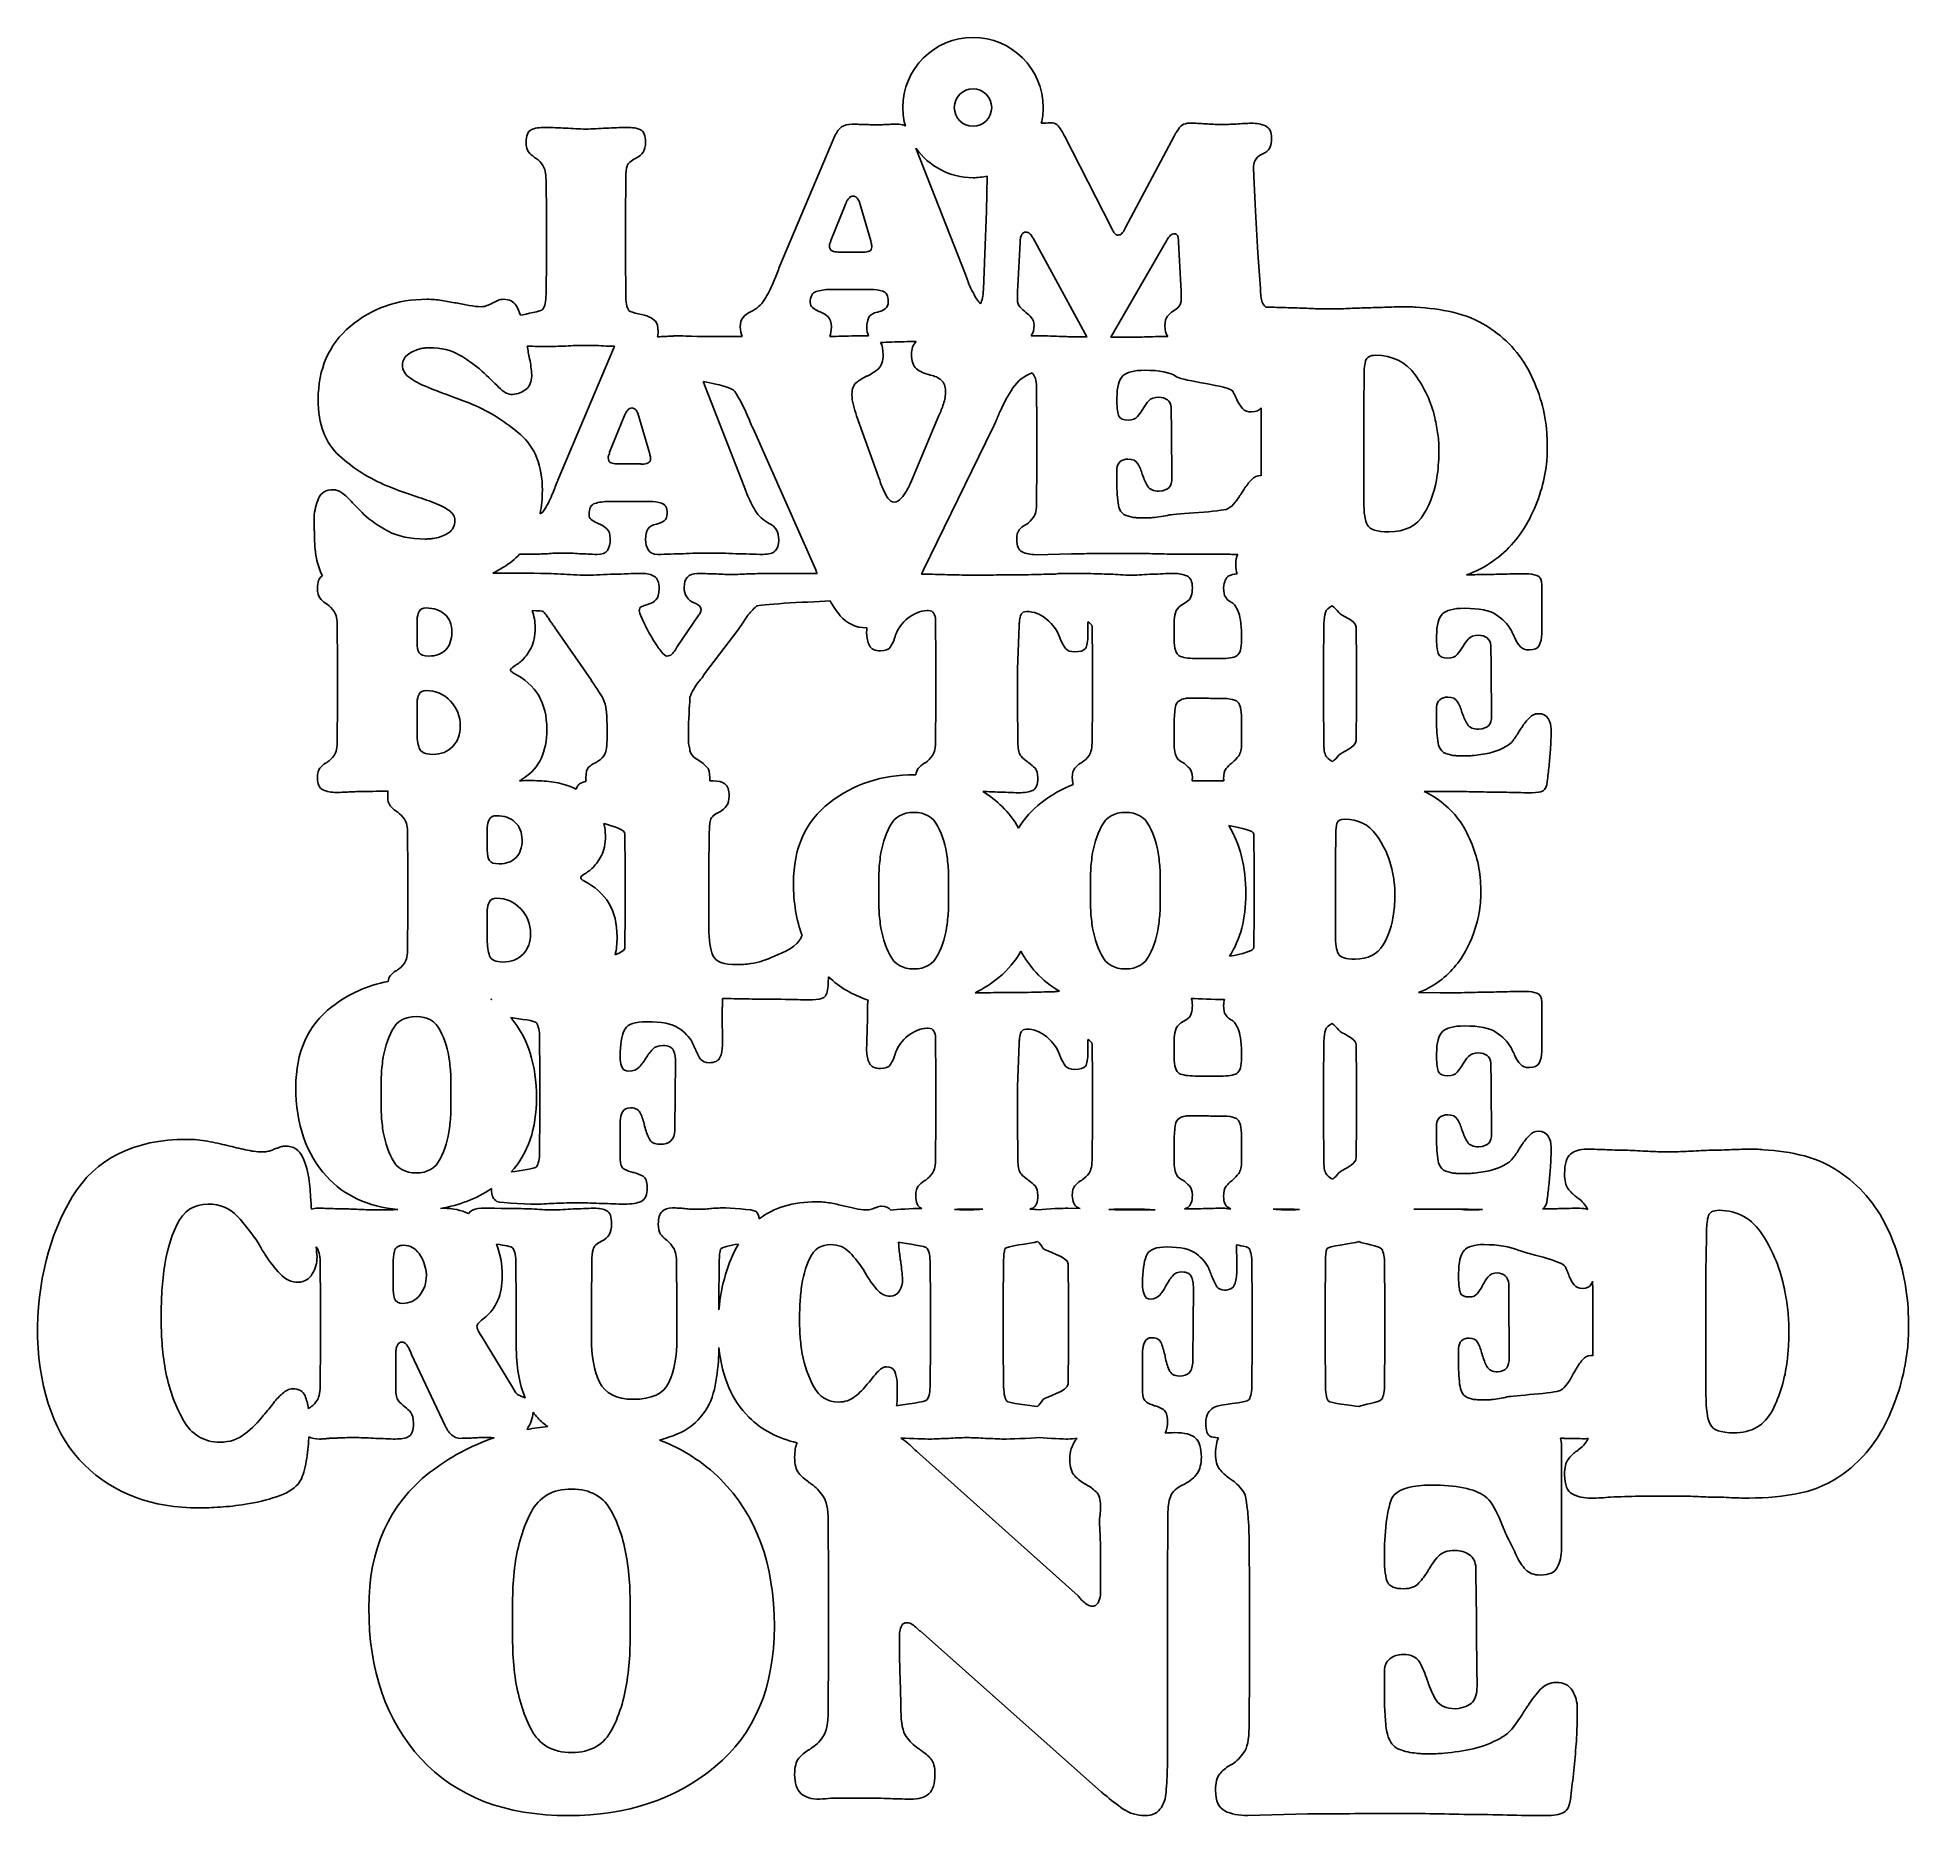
# Model space of a CAD drawing. Extents: x 0 to 737, y 1000 to 1701.
import ezdxf

# ---------------------------------------------------------------- set-up
doc = ezdxf.new("R2010")
doc.units = 0
doc.layers.add('H0103_Printing', color=7, linetype='CONTINUOUS')

msp = doc.modelspace()

# ---------------------------------------------------------------- linework, layer by layer
at = {"layer": 'H0103_Printing', "color": 1}
for points in [[(368.629091, 1680.398858)], [(368.629091, 1645.393859)], [(312.138092, 1619.17386)], [(306.821092, 1600.55186)], [(336.617092, 1580.61486)], [(163.022096, 1559.313861)], [(245.975094, 1517.173862)], [(443.571089, 1489.326863)], [(194.106095, 1407.868865)], [(393.06309, 1412.694865)], [(467.411088, 1407.715865)], [(354.812091, 1389.798865)], [(177.317096, 1380.442865)], [(225.250094, 1359.498866)], [(534.701087, 1359.231866)], [(178.216096, 1338.854867)], [(378.908091, 1330.396867)], [(178.972096, 1321.735867)], [(186.590095, 1314.487867)], [(472.537088, 1292.492868)], [(149.311096, 1253.264869)], [(369.802091, 1239.039869)], [(409.92909, 1239.616869)], [(435.553089, 1238.669869)], [(496.604088, 1238.804869)], [(284.416093, 1235.155869)], [(268.521093, 1199.38587)], [(737.041082, 1196.76487)], [(689.831083, 1185.42487)], [(338.558092, 1161.509871)], [(192.919095, 1152.196871)], [(418.73709, 1109.407872)]]:
    msp.add_lwpolyline(points, close=True, dxfattribs=at)
for points in [[(331.875092, 1666.225858), (329.760092, 1666.225858)], [(314.252092, 1661.868858), (292.210093, 1609.70686), (292.210093, 1609.57886)], [(423.067089, 1625.855859), (404.74109, 1661.611858)], [(447.803089, 1661.739858), (428.705089, 1625.727859)], [(365.646091, 1607.27186), (346.140091, 1657.007859)], [(200.446095, 1644.438859), (200.576095, 1630.566859), (200.576095, 1613.61386), (200.446095, 1599.48686)], [(231.847094, 1599.61486), (231.717094, 1613.61386), (231.717094, 1630.566859), (231.847094, 1644.438859), (231.847094, 1645.719859)], [(374.234091, 1645.964859), (373.981091, 1632.263859), (373.341091, 1615.34586), (372.701091, 1601.37686)], [(479.073088, 1648.219859), (479.073088, 1648.923859)], [(481.892088, 1601.76186), (480.868088, 1615.60286), (479.843088, 1632.263859), (479.200088, 1645.976859), (479.200088, 1646.745859), (479.200088, 1647.514859)], [(323.608092, 1636.236859), (323.738092, 1636.107859), (328.351092, 1620.472859)], [(312.587092, 1620.702859), (318.482092, 1635.228859)], [(392.30909, 1621.625859), (413.40009, 1582.68686), (407.24609, 1582.72786)], [(324.763092, 1616.11586), (316.944092, 1616.11586), (315.535092, 1616.11586)], [(325.533092, 1615.98686), (325.210092, 1615.98686)], [(386.28409, 1602.78686), (387.18309, 1619.83186), (387.18309, 1620.600859)], [(426.726089, 1582.59986), (422.922089, 1582.62486), (444.855089, 1620.472859)], [(449.597089, 1620.921859), (449.597089, 1620.600859), (449.597089, 1620.279859), (449.597089, 1619.95986), (450.494089, 1602.91486)], [(312.460092, 1601.37686), (327.967092, 1601.37686), (328.158092, 1601.37686), (328.351092, 1601.37686)], [(386.15709, 1597.27586), (386.15709, 1600.03086)], [(450.621089, 1600.28786), (450.621089, 1597.53186)], [(540.586086, 1594.48886), (538.077087, 1594.48886)], [(227.137094, 1578.370861), (205.092095, 1526.208862), (205.092095, 1526.080862)], [(244.759094, 1582.72786), (244.416094, 1582.72786)], [(194.801095, 1567.237861), (194.801095, 1567.722861)], [(278.528093, 1523.773862), (262.315093, 1565.113861)], [(522.551087, 1556.158861), (522.714087, 1566.995861), (522.714087, 1567.722861), (522.714087, 1568.450861), (522.714087, 1568.612861)], [(393.66009, 1562.093861), (393.79009, 1548.252861), (393.79009, 1531.591862), (393.66009, 1517.493862)], [(425.317089, 1557.351861), (425.317089, 1558.633861)], [(522.551087, 1517.829862), (522.551087, 1556.158861)], [(225.472094, 1537.204862), (231.367094, 1551.730861)], [(236.493094, 1552.737861), (236.620094, 1552.609861), (241.235094, 1536.974862)], [(331.604092, 1527.096862), (322.759092, 1551.501861)], [(355.189091, 1551.664861), (344.382091, 1525.949862)], [(435.569089, 1554.340861), (435.569089, 1554.147861)], [(482.081088, 1554.700861), (482.119088, 1550.621861), (482.119088, 1529.228862)], [(281.977093, 1546.587861), (306.708092, 1490.899863), (306.708092, 1490.735863)], [(349.131091, 1490.935863), (376.318091, 1546.543861)], [(237.645094, 1532.617862), (229.828094, 1532.617862), (228.419094, 1532.617862)], [(238.415094, 1532.488862), (238.095094, 1532.488862)], [(425.317089, 1522.876862), (425.317089, 1524.094862), (425.317089, 1525.439862), (425.317089, 1530.694862)], [(435.313089, 1528.515862), (435.442089, 1528.259862)], [(482.119088, 1529.228862), (482.107088, 1527.986862)], [(109.086097, 1511.602862), (109.086097, 1510.308862), (109.086097, 1509.015862), (109.086097, 1507.640862)], [(225.342094, 1517.878862), (240.849094, 1517.878862), (241.042094, 1517.878862), (241.235094, 1517.878862)], [(437.428089, 1511.342862), (435.442089, 1511.342862), (434.097089, 1511.342862)], [(109.249097, 1506.103862), (109.249097, 1504.810862), (109.249097, 1503.677862)], [(393.40409, 1496.859863), (407.37509, 1497.244863)], [(592.629085, 1465.616863), (592.629085, 1484.968863)], [(261.515093, 1475.228863), (261.515093, 1474.972863)], [(350.451091, 1474.843863), (350.705091, 1474.843863), (350.962091, 1474.843863)], [(450.555089, 1476.894863), (452.607089, 1478.176863)], [(118.237097, 1468.692863), (118.364097, 1454.820864), (118.364097, 1437.867864), (118.237097, 1423.868864)], [(149.635096, 1470.358863), (149.635096, 1470.486863), (149.635096, 1470.807863), (149.635096, 1471.255863)], [(149.635096, 1462.284863), (149.635096, 1470.358863)], [(204.739095, 1467.026863), (218.195095, 1447.501864), (218.195095, 1447.373864)], [(260.616093, 1473.177863), (252.030094, 1460.361863)], [(262.924093, 1449.943864), (276.380093, 1467.667863)], [(353.909091, 1471.127863), (353.909091, 1470.294863), (353.909091, 1469.589863), (354.039091, 1456.745864)], [(386.33509, 1422.070864), (386.33509, 1423.868864), (386.20609, 1437.739864), (386.20609, 1451.867864), (386.84809, 1468.820863), (386.84809, 1469.076863), (386.84809, 1469.333863)], [(413.88909, 1465.616863), (413.88909, 1467.603863), (413.88909, 1469.589863)], [(415.56709, 1468.564863), (415.69709, 1454.722864), (415.69709, 1437.805864), (415.56709, 1423.836864)], [(447.864089, 1463.565863), (447.864089, 1469.589863), (447.864089, 1469.909863), (447.864089, 1470.230863)], [(506.689087, 1454.722864), (506.819087, 1468.435863), (506.819087, 1469.082863), (506.819087, 1469.729863)], [(519.579087, 1468.307863), (519.706087, 1454.466864), (519.706087, 1437.805864), (519.579087, 1423.707864)], [(551.233086, 1463.565863), (551.233086, 1464.847863)], [(561.487086, 1460.554863), (561.487086, 1460.361863)], [(354.039091, 1456.745864), (354.039091, 1437.737864), (353.909091, 1423.740864)], [(466.063088, 1456.004864), (456.194089, 1456.004864)], [(506.819087, 1422.169864), (506.819087, 1423.964864), (506.689087, 1437.805864), (506.689087, 1454.722864)], [(149.635096, 1437.036864), (149.635096, 1437.164864), (149.635096, 1437.869864), (149.635096, 1438.702864)], [(453.056089, 1440.369864), (453.759089, 1440.369864), (456.836089, 1440.369864), (459.911089, 1440.369864)], [(462.988088, 1440.240864), (466.063088, 1440.240864)], [(149.635096, 1427.168864), (149.635096, 1437.036864)], [(447.864089, 1420.888864), (447.864089, 1421.785864), (447.864089, 1422.811864), (447.864089, 1430.628864)], [(474.392088, 1430.757864), (474.392088, 1422.554864)], [(551.233086, 1429.090864), (551.233086, 1430.308864), (551.233086, 1431.653864), (551.233086, 1436.908864)], [(561.231086, 1434.729864), (561.358086, 1434.473864)], [(224.476094, 1429.262864), (224.476094, 1423.868864)], [(256.516094, 1424.254864), (256.516094, 1425.410864), (256.516094, 1426.565864)], [(563.346086, 1417.556865), (561.358086, 1417.556865), (560.012086, 1417.556865)], [(145.919096, 1386.850865), (146.046096, 1372.978866), (146.046096, 1356.025866), (145.919096, 1342.026866)], [(177.317096, 1380.442865), (177.317096, 1388.516865), (177.317096, 1388.644865), (177.317096, 1388.965865), (177.317096, 1389.413865)], [(231.552094, 1386.850865), (231.682094, 1373.009866), (231.682094, 1356.091866), (231.552094, 1342.122866)], [(264.618093, 1349.683866), (264.618093, 1373.009866), (264.748093, 1386.722865)], [(479.207088, 1386.850865), (479.336088, 1372.978866), (479.336088, 1356.025866)], [(511.376087, 1346.992866), (511.376087, 1377.366866), (511.503087, 1385.953865), (511.503087, 1386.529865), (511.503087, 1387.106865), (511.503087, 1387.235865)], [(359.042091, 1365.191866), (359.042091, 1364.678866), (359.042091, 1364.037866)], [(442.413089, 1365.191866), (442.413089, 1364.678866)], [(442.413089, 1364.678866), (442.413089, 1364.037866)], [(177.317096, 1345.326866), (177.317096, 1355.194866), (177.317096, 1355.323866), (177.317096, 1356.027866), (177.317096, 1356.861866)], [(476.118288, 1363.141466), (476.118288, 1363.269466)], [(479.336088, 1356.025866), (479.207088, 1342.026866)], [(269.923093, 1318.863867), (269.923093, 1320.345867), (269.923093, 1321.831867)], [(552.645086, 1324.265867), (544.133086, 1324.321867)], [(592.629085, 1301.069867), (592.629085, 1320.421867)], [(269.796093, 1312.795867), (269.796093, 1315.893867), (269.796093, 1317.377867)], [(450.555089, 1312.347867), (452.607089, 1313.628867)], [(197.899095, 1306.580867), (198.025095, 1292.708868), (198.025095, 1275.754868), (197.899095, 1261.627868)], [(269.923093, 1303.632867), (269.923093, 1306.728867), (269.923093, 1309.828867)], [(350.451091, 1310.296867), (350.705091, 1310.296867), (350.962091, 1310.296867)], [(353.909091, 1306.579867), (353.909091, 1305.746867), (353.909091, 1305.041867), (354.039091, 1292.197868), (354.039091, 1273.190868), (353.909091, 1259.192869)], [(386.33509, 1257.522869), (386.33509, 1259.320869), (386.20609, 1273.191868), (386.20609, 1287.320868), (386.84809, 1304.273867), (386.84809, 1304.529867), (386.84809, 1304.785867)], [(413.88909, 1301.069867), (413.88909, 1303.055867), (413.88909, 1305.041867)], [(447.864089, 1299.018868), (447.864089, 1305.041867), (447.864089, 1305.362867), (447.864089, 1305.682867)], [(506.689087, 1273.257868), (506.689087, 1290.175868), (506.819087, 1303.888867), (506.819087, 1304.535867), (506.819087, 1305.182867)], [(229.682094, 1297.864868), (229.682094, 1298.442868), (229.682094, 1299.146868), (229.682094, 1300.940867)], [(415.56709, 1304.016867), (415.69709, 1290.175868), (415.69709, 1273.257868), (415.56709, 1259.288869)], [(519.579087, 1303.760867), (519.706087, 1289.919868), (519.706087, 1273.257868), (519.579087, 1259.160869)], [(551.233086, 1299.018868), (551.233086, 1300.299867)], [(251.212094, 1270.182868), (251.341094, 1284.663868), (251.468094, 1296.583868)], [(466.063088, 1291.457868), (456.194089, 1291.457868)], [(561.487086, 1296.006868), (561.487086, 1295.814868)], [(163.024096, 1284.791868), (163.024096, 1284.280868), (163.024096, 1283.639868)], [(196.729495, 1282.742468), (196.729495, 1282.870468)], [(453.056089, 1275.821868), (453.759089, 1275.821868), (456.836089, 1275.821868), (459.911089, 1275.821868)], [(462.988088, 1275.693868), (466.063088, 1275.693868)], [(229.682094, 1258.707869), (229.682094, 1272.210868), (229.682094, 1272.981868), (229.682094, 1273.753868)], [(239.294094, 1271.975868), (239.294094, 1271.719868)], [(506.819087, 1257.622869), (506.819087, 1259.416869), (506.689087, 1273.257868)], [(551.233086, 1264.543868), (551.233086, 1265.760868), (551.233086, 1267.106868), (551.233086, 1272.361868)], [(561.231086, 1270.182868), (561.358086, 1269.925868)], [(90.089098, 1261.590868), (89.286098, 1261.590868), (88.483098, 1261.590868)], [(447.864089, 1256.341869), (447.864089, 1257.238869), (447.864089, 1258.263869), (447.864089, 1266.081868)], [(474.392088, 1266.209868), (474.392088, 1258.007869)], [(677.247083, 1262.610868), (674.478083, 1262.610868)], [(235.065094, 1253.434869), (234.808094, 1253.434869)], [(563.346086, 1253.008869), (561.358086, 1253.008869), (560.012086, 1253.008869)], [(107.938097, 1239.973869), (107.938097, 1240.892869)], [(327.575092, 1238.669869), (327.044092, 1238.669869), (326.513092, 1238.669869)], [(410.85009, 1239.236869), (405.91909, 1239.344869)], [(427.038089, 1239.039869), (430.948089, 1239.039869)], [(561.208086, 1238.804869), (543.262086, 1238.939869)], [(339.382092, 1224.371869), (339.382092, 1224.978869)], [(472.392088, 1224.034869), (472.392088, 1224.925869)], [(657.342084, 1165.948871), (657.342084, 1214.28087), (657.522084, 1227.942869), (657.522084, 1228.859869), (657.522084, 1229.776869), (657.522084, 1229.981869)], [(111.514097, 1217.35887), (111.634097, 1202.78987), (111.634097, 1184.98387)], [(140.206096, 1208.31987), (140.206096, 1217.35887)], [(188.588095, 1217.49287), (188.705095, 1202.92487), (188.705095, 1185.52387), (188.705095, 1185.38887)], [(218.341095, 1188.22187), (218.341095, 1202.92487), (218.458095, 1217.49287), (218.458095, 1218.16687)], [(251.872094, 1217.49287), (251.989094, 1202.92487), (251.989094, 1188.08687)], [(268.521093, 1199.38587), (268.521093, 1202.92487), (268.638093, 1217.35887), (268.638093, 1218.03187), (268.638093, 1218.70687)], [(351.756091, 1217.49287), (351.876091, 1202.89287), (351.876091, 1185.04987), (351.756091, 1170.180871)], [(380.68409, 1170.315871), (380.56509, 1185.04987), (380.56509, 1202.89287), (380.68409, 1217.49287), (380.68409, 1218.84187)], [(406.15509, 1217.49287), (406.27209, 1202.89287)], [(472.509088, 1214.38987), (472.509088, 1217.64887), (472.509088, 1220.910869)], [(478.479088, 1217.49287), (478.599088, 1202.89287), (478.599088, 1185.04987), (478.479088, 1170.180871)], [(507.408087, 1170.315871), (507.288087, 1185.04987), (507.288087, 1202.89287), (507.408087, 1217.49287), (507.408087, 1218.84187)], [(530.746087, 1217.22387), (530.865087, 1202.65487), (530.865087, 1185.11887)], [(153.311096, 1213.64787), (153.311096, 1212.90687)], [(435.436089, 1208.31987), (435.436089, 1208.92787), (435.436089, 1209.66987), (435.436089, 1211.55687)], [(559.910086, 1212.23187), (559.910086, 1213.58187)], [(569.355086, 1209.06287), (569.355086, 1208.85987)], [(612.690085, 1210.67187), (612.717085, 1207.29787), (612.717085, 1181.26387)], [(406.27209, 1202.89287), (406.27209, 1185.04987), (406.15509, 1170.180871)], [(455.271089, 1179.184871), (455.390089, 1194.42587), (455.507089, 1206.97187)], [(0.1251, 1188.58587), (0.1251, 1188.38187)], [(174.682096, 1189.63287), (174.682096, 1189.49787)], [(188.260095, 1167.071871), (187.198095, 1168.826871), (174.682096, 1189.63287)], [(111.634097, 1184.98387), (111.514097, 1170.281871)], [(141.268096, 1168.122871), (141.268096, 1182.15187), (141.268096, 1182.89387)], [(147.527096, 1181.74687), (160.749096, 1153.690871)], [(268.521093, 1184.44487), (268.521093, 1184.48487)], [(435.436089, 1167.107871), (435.436089, 1181.31987), (435.436089, 1182.13087), (435.436089, 1182.94287)], [(444.292089, 1181.07187), (444.292089, 1180.80287)], [(530.865087, 1185.11887), (530.746087, 1170.281871)], [(559.910086, 1175.946871), (559.910086, 1177.228871), (559.910086, 1178.644871), (559.910086, 1184.17487)], [(569.119086, 1181.88187), (569.238086, 1181.61187)], [(338.793092, 1165.560871), (338.793092, 1168.392871), (338.793092, 1169.607871), (338.793092, 1170.955871)], [(440.395089, 1161.557871), (440.159089, 1161.557871)], [(571.067086, 1163.807871), (569.238086, 1163.807871), (567.998086, 1163.807871)], [(122.082097, 1148.969871), (125.684097, 1148.969871)], [(173.973096, 1148.969871), (176.336096, 1148.969871), (178.873096, 1148.969871)], [(409.99609, 1086.632873), (346.310091, 1143.623871)], [(600.400085, 1105.412872), (600.400085, 1145.815871)], [(311.554092, 1116.424872), (311.772092, 1093.109873), (311.772092, 1064.828873), (311.554092, 1041.298874)], [(445.184089, 1020.572874), (445.184089, 1031.150874), (445.184089, 1093.109873), (445.401089, 1116.424872), (445.401089, 1118.582872)], [(477.351088, 1109.948872), (477.565088, 1086.632873), (477.565088, 1058.567874), (477.351088, 1034.821874)], [(418.84809, 1102.823872), (418.84809, 1096.023873), (418.84809, 1089.223873), (418.84809, 1088.144873), (418.84809, 1086.848873)], [(530.672087, 1101.959872), (530.672087, 1104.119872)], [(547.945086, 1096.887873), (547.945086, 1096.562873)], [(233.623094, 1077.995873), (233.623094, 1077.134873)], [(233.623094, 1077.134873), (233.623094, 1076.054873)], [(290.398193, 1074.542873), (290.398193, 1074.758873)], [(339.621092, 1070.441873), (339.621092, 1071.521873)], [(347.824091, 1072.816873), (419.28109, 1009.348875)], [(530.672087, 1043.888874), (530.672087, 1045.938874), (530.672087, 1048.205874), (530.672087, 1057.055874)], [(547.512086, 1053.386874), (547.726086, 1052.954874)], [(551.075086, 1024.459874), (547.726086, 1024.459874), (545.460086, 1024.459874)], [(316.951092, 1006.973875), (321.270092, 1006.973875), (325.586092, 1006.973875), (330.230092, 1006.973875)], [(476.920088, 1000.064875), (500.449087, 1000.712875)]]:
    msp.add_lwpolyline(points, dxfattribs=at)
for points in [[(368.629091, 1700.664857), (353.366091, 1700.664857), (340.993091, 1688.291858), (340.993091, 1673.029858)], [(396.26409, 1673.029858), (396.26409, 1688.291858), (383.89209, 1700.664857), (368.629091, 1700.664857)], [(361.259091, 1673.029858), (361.259091, 1677.099858), (364.559091, 1680.398858), (368.629091, 1680.398858)], [(368.629091, 1680.398858), (372.699091, 1680.398858), (375.998091, 1677.099858), (375.998091, 1673.029858)], [(340.993091, 1673.029858), (340.993091, 1670.477858), (341.367091, 1668.018858), (342.014091, 1665.673858)], [(368.629091, 1665.659858), (364.559091, 1665.659858), (361.259091, 1668.959858), (361.259091, 1673.029858)], [(375.998091, 1673.029858), (375.998091, 1668.959858), (372.699091, 1665.659858), (368.629091, 1665.659858)], [(395.54109, 1666.829858), (395.99909, 1668.825858), (396.26409, 1670.894858), (396.26409, 1673.029858)], [(321.046092, 1666.481858), (319.335092, 1666.481858), (317.949092, 1666.117858), (316.880092, 1665.392858)], [(323.288092, 1666.417858), (322.562092, 1666.459858), (321.816092, 1666.481858), (321.046092, 1666.481858)], [(325.403092, 1666.353858), (324.718092, 1666.353858), (324.014092, 1666.373858), (323.288092, 1666.417858)], [(327.518092, 1666.289858), (326.792092, 1666.332858), (326.086092, 1666.353858), (325.403092, 1666.353858)], [(329.760092, 1666.225858), (328.993092, 1666.225858), (328.244092, 1666.245858), (327.518092, 1666.289858)], [(334.119092, 1666.353858), (333.350092, 1666.267858), (332.601092, 1666.225858), (331.875092, 1666.225858)], [(336.234092, 1666.417858), (335.505092, 1666.373858), (334.802092, 1666.353858), (334.119092, 1666.353858)], [(338.349092, 1666.481858), (337.663092, 1666.481858), (336.957092, 1666.459858), (336.234092, 1666.417858)], [(341.680091, 1665.905858), (340.910091, 1666.289858), (339.798092, 1666.481858), (338.349092, 1666.481858)], [(342.014091, 1665.673858), (341.903091, 1665.754858), (341.794091, 1665.848858), (341.680091, 1665.905858)], [(396.53809, 1666.866858), (396.19309, 1666.841858), (395.87809, 1666.846858), (395.54109, 1666.829858)], [(399.99909, 1666.994858), (398.88709, 1666.994858), (397.73409, 1666.950858), (396.53809, 1666.866858)], [(402.17709, 1665.841858), (401.57809, 1666.523858), (400.85209, 1666.908858), (399.99909, 1666.994858)], [(403.71609, 1663.534858), (403.28609, 1664.387858), (402.77409, 1665.156858), (402.17709, 1665.841858)], [(451.007089, 1666.097858), (450.321089, 1665.585858), (449.681089, 1664.815858), (449.085089, 1663.790858)], [(454.081089, 1666.866858), (452.715089, 1666.866858), (451.689089, 1666.610858), (451.007089, 1666.097858)], [(457.158089, 1666.802858), (456.132089, 1666.844858), (455.107089, 1666.866858), (454.081089, 1666.866858)], [(460.233088, 1666.610858), (459.210089, 1666.694858), (458.184089, 1666.758858), (457.158089, 1666.802858)], [(463.180088, 1666.417858), (462.157088, 1666.459858), (461.172088, 1666.523858), (460.233088, 1666.610858)], [(466.257088, 1666.353858), (465.232088, 1666.353858), (464.206088, 1666.373858), (463.180088, 1666.417858)], [(472.346088, 1666.545858), (470.337088, 1666.417858), (468.309088, 1666.353858), (466.257088, 1666.353858)], [(478.304088, 1666.866858), (476.337088, 1666.780858), (474.351088, 1666.674858), (472.346088, 1666.545858)], [(483.816088, 1665.777858), (482.191088, 1666.502858), (480.356088, 1666.866858), (478.304088, 1666.866858)], [(486.251088, 1660.971858), (486.251088, 1663.447858), (485.438088, 1665.049858), (483.816088, 1665.777858)], [(194.615095, 1664.302858), (193.289095, 1663.704858), (192.629095, 1662.038858), (192.629095, 1659.305859)], [(192.629095, 1659.305859), (192.629095, 1657.580859), (192.949095, 1656.330859), (193.591095, 1655.556859)], [(200.190095, 1665.200858), (197.798095, 1665.200858), (195.940095, 1664.900858), (194.615095, 1664.302858)], [(204.227095, 1665.072858), (202.901095, 1665.156858), (201.556095, 1665.200858), (200.190095, 1665.200858)], [(208.266095, 1664.943858), (206.897095, 1664.943858), (205.552095, 1664.985858), (204.227095, 1665.072858)], [(212.173095, 1664.687858), (210.848095, 1664.771858), (209.545095, 1664.857858), (208.266095, 1664.943858)], [(216.210095, 1664.559858), (214.844095, 1664.559858), (213.498095, 1664.601858), (212.173095, 1664.687858)], [(220.120094, 1664.687858), (218.795095, 1664.601858), (217.492095, 1664.559858), (216.210095, 1664.559858)], [(224.157094, 1664.943858), (222.788094, 1664.857858), (221.443094, 1664.771858), (220.120094, 1664.687858)], [(228.193094, 1665.072858), (226.868094, 1664.985858), (225.522094, 1664.943858), (224.157094, 1664.943858)], [(232.103094, 1665.200858), (230.821094, 1665.200858), (229.516094, 1665.156858), (228.193094, 1665.072858)], [(237.678094, 1664.302858), (236.351094, 1664.900858), (234.495094, 1665.200858), (232.103094, 1665.200858)], [(239.664094, 1659.305859), (239.664094, 1662.038858), (239.001094, 1663.704858), (237.678094, 1664.302858)], [(238.702094, 1655.487859), (239.344094, 1656.479859), (239.664094, 1657.750859), (239.664094, 1659.305859)], [(316.880092, 1665.392858), (315.811092, 1664.665858), (314.935092, 1663.490858), (314.252092, 1661.868858)], [(404.22809, 1662.509858), (404.05609, 1662.849858), (403.88609, 1663.192858), (403.71609, 1663.534858)], [(404.74109, 1661.611858), (404.56909, 1661.868858), (404.39809, 1662.166858), (404.22809, 1662.509858)], [(448.442089, 1662.829858), (448.270089, 1662.445858), (448.059089, 1662.080858), (447.803089, 1661.739858)], [(449.085089, 1663.790858), (448.828089, 1663.534858), (448.612089, 1663.213858), (448.442089, 1662.829858)], [(485.481088, 1657.150859), (485.994088, 1658.143859), (486.251088, 1659.416859), (486.251088, 1660.971858)], [(193.591095, 1655.556859), (194.231095, 1654.778859), (194.978095, 1654.090859), (195.833095, 1653.487859)], [(195.833095, 1653.487859), (195.917095, 1653.399859), (196.026095, 1653.313859), (196.153095, 1653.227859)], [(196.153095, 1653.227859), (196.283095, 1653.141859), (196.430095, 1653.055859), (196.602095, 1652.970859)], [(196.602095, 1652.970859), (197.542095, 1652.280859), (198.415095, 1651.352859), (199.230095, 1650.189859)], [(232.423094, 1649.989859), (232.806094, 1651.110859), (233.896094, 1652.101859), (235.690094, 1652.965859)], [(235.690094, 1652.965859), (237.056094, 1653.653859), (238.062094, 1654.494859), (238.702094, 1655.487859)], [(346.140091, 1657.007859), (351.151091, 1649.986859), (359.345091, 1645.393859), (368.629091, 1645.393859)], [(479.073088, 1648.923859), (479.073088, 1650.133859), (479.284088, 1651.212859), (479.713088, 1652.162859)], [(479.713088, 1652.162859), (480.140088, 1653.111859), (481.079088, 1653.932859), (482.534088, 1654.622859)], [(482.534088, 1654.622859), (483.986088, 1655.314859), (484.969088, 1656.157859), (485.481088, 1657.150859)], [(199.230095, 1650.189859), (200.040095, 1649.026859), (200.446095, 1647.109859), (200.446095, 1644.438859)], [(231.847094, 1645.719859), (231.847094, 1647.444859), (232.040094, 1648.867859), (232.423094, 1649.989859)], [(368.629091, 1645.393859), (370.550091, 1645.393859), (372.424091, 1645.591859), (374.234091, 1645.964859)], [(479.200088, 1647.514859), (479.114088, 1647.770859), (479.073088, 1648.004859), (479.073088, 1648.219859)], [(318.739092, 1635.737859), (318.822092, 1635.905859), (318.909092, 1636.075859), (318.995092, 1636.247859)], [(318.995092, 1636.247859), (319.251092, 1636.672859), (319.571092, 1637.097859), (319.957092, 1637.521859)], [(319.957092, 1637.521859), (320.341092, 1637.946859), (320.831092, 1638.158859), (321.430092, 1638.158859)], [(321.430092, 1638.158859), (321.943092, 1638.158859), (322.392092, 1637.966859), (322.775092, 1637.581859)], [(322.775092, 1637.581859), (323.161092, 1637.197859), (323.438092, 1636.748859), (323.608092, 1636.236859)], [(318.482092, 1635.228859), (318.566092, 1635.396859), (318.652092, 1635.566859), (318.739092, 1635.737859)], [(387.31009, 1621.369859), (387.39309, 1621.966859), (387.58609, 1622.542859), (387.88609, 1623.099859)], [(387.88609, 1623.099859), (388.18509, 1623.654859), (388.72109, 1623.932859), (389.48809, 1623.932859)], [(389.48809, 1623.932859), (390.00109, 1623.932859), (390.47009, 1623.760859), (390.89909, 1623.419859)], [(390.89909, 1623.419859), (391.32609, 1623.077859), (391.66909, 1622.651859), (391.92509, 1622.138859)], [(391.92509, 1622.138859), (392.00909, 1622.052859), (392.07209, 1621.946859), (392.11609, 1621.817859)], [(392.11609, 1621.817859), (392.15909, 1621.689859), (392.22209, 1621.625859), (392.30909, 1621.625859)], [(423.386089, 1625.150859), (423.260089, 1625.362859), (423.150089, 1625.598859), (423.067089, 1625.855859)], [(423.709089, 1624.445859), (423.623089, 1624.701859), (423.516089, 1624.936859), (423.386089, 1625.150859)], [(424.605089, 1623.291859), (424.262089, 1623.632859), (423.965089, 1624.016859), (423.709089, 1624.445859)], [(425.758089, 1622.779859), (425.329089, 1622.779859), (424.945089, 1622.949859), (424.605089, 1623.291859)], [(427.233089, 1623.419859), (426.847089, 1622.991859), (426.354089, 1622.779859), (425.758089, 1622.779859)], [(428.193089, 1624.701859), (427.936089, 1624.272859), (427.616089, 1623.846859), (427.233089, 1623.419859)], [(428.449089, 1625.214859), (428.363089, 1625.042859), (428.279089, 1624.872859), (428.193089, 1624.701859)], [(428.705089, 1625.727859), (428.619089, 1625.555859), (428.533089, 1625.384859), (428.449089, 1625.214859)], [(445.111089, 1620.985859), (445.452089, 1621.581859), (445.858089, 1622.116859), (446.327089, 1622.587859)], [(446.327089, 1622.587859), (446.797089, 1623.055859), (447.373089, 1623.291859), (448.059089, 1623.291859)], [(448.059089, 1623.291859), (448.572089, 1623.291859), (448.932089, 1623.077859), (449.148089, 1622.651859)], [(449.148089, 1622.651859), (449.359089, 1622.222859), (449.468089, 1621.796859), (449.468089, 1621.369859)], [(312.074092, 1618.66486), (312.074092, 1618.83286), (312.094092, 1619.00286), (312.138092, 1619.17386)], [(313.100092, 1616.55986), (312.414092, 1616.85586), (312.074092, 1617.55986), (312.074092, 1618.66486)], [(312.138092, 1619.17386), (312.181092, 1619.34186), (312.244092, 1619.51186), (312.331092, 1619.68386)], [(312.331092, 1619.68386), (312.414092, 1619.76786), (312.480092, 1619.89386), (312.523092, 1620.064859)], [(312.523092, 1620.064859), (312.564092, 1620.234859), (312.587092, 1620.446859), (312.587092, 1620.702859)], [(315.535092, 1616.11586), (314.593092, 1616.11586), (313.783092, 1616.26286), (313.100092, 1616.55986)], [(325.210092, 1615.98686), (325.083092, 1615.98686), (324.933092, 1616.02886), (324.763092, 1616.11586)], [(327.774092, 1616.49986), (327.135092, 1616.24386), (326.386092, 1616.07086), (325.533092, 1615.98686)], [(328.737092, 1618.16586), (328.737092, 1617.31086), (328.414092, 1616.75586), (327.774092, 1616.49986)], [(328.351092, 1620.472859), (328.351092, 1620.385859), (328.371092, 1620.279859), (328.414092, 1620.151859)], [(328.414092, 1620.151859), (328.457092, 1620.023859), (328.480092, 1619.87386), (328.480092, 1619.70386)], [(328.480092, 1619.70386), (328.564092, 1619.44786), (328.627092, 1619.19086), (328.671092, 1618.93486)], [(328.671092, 1618.93486), (328.714092, 1618.67786), (328.737092, 1618.42186), (328.737092, 1618.16586)], [(387.18309, 1620.600859), (387.18309, 1620.856859), (387.22309, 1621.113859), (387.31009, 1621.369859)], [(444.855089, 1620.472859), (444.939089, 1620.556859), (445.002089, 1620.642859), (445.045089, 1620.728859)], [(445.045089, 1620.728859), (445.089089, 1620.812859), (445.111089, 1620.898859), (445.111089, 1620.985859)], [(449.468089, 1621.369859), (449.552089, 1621.197859), (449.597089, 1621.049859), (449.597089, 1620.921859)], [(291.954093, 1609.06586), (291.611093, 1608.21086), (291.291093, 1607.35686), (290.992093, 1606.50286)], [(292.147093, 1609.32286), (292.101093, 1609.23686), (292.038093, 1609.15086), (291.954093, 1609.06586)], [(292.210093, 1609.57886), (292.210093, 1609.49286), (292.187093, 1609.40686), (292.147093, 1609.32286)], [(366.159091, 1605.79786), (365.986091, 1606.26686), (365.816091, 1606.75986), (365.646091, 1607.27186)], [(200.446095, 1599.48686), (200.446095, 1596.65886), (200.040095, 1594.69086), (199.230095, 1593.57686)], [(233.063094, 1593.12886), (232.250094, 1594.19786), (231.847094, 1596.36086), (231.847094, 1599.61486)], [(289.902093, 1603.94086), (288.963093, 1601.63286), (287.831093, 1599.43286), (286.505093, 1597.33986)], [(290.992093, 1606.50286), (290.692093, 1605.64886), (290.329093, 1604.79386), (289.902093, 1603.94086)], [(304.513092, 1596.16786), (304.513092, 1598.62286), (305.283092, 1600.08486), (306.821092, 1600.55186)], [(306.821092, 1600.55186), (308.357092, 1601.01586), (310.236092, 1601.29286), (312.460092, 1601.37686)], [(328.351092, 1601.37686), (330.059092, 1601.37686), (331.638092, 1601.14086), (333.093092, 1600.67186)], [(333.093092, 1600.67186), (334.545092, 1600.20086), (335.272092, 1598.85586), (335.272092, 1596.63486)], [(366.672091, 1604.32486), (366.499091, 1604.83686), (366.329091, 1605.32786), (366.159091, 1605.79786)], [(370.003091, 1597.72386), (368.721091, 1599.81686), (367.611091, 1602.01786), (366.672091, 1604.32486)], [(372.701091, 1601.37686), (372.624091, 1598.78586), (372.238091, 1596.89786), (371.552091, 1595.69986)], [(386.15709, 1600.03086), (386.15709, 1600.92786), (386.20009, 1601.84486), (386.28409, 1602.78686)], [(450.494089, 1602.91486), (450.577089, 1602.05986), (450.621089, 1601.18486), (450.621089, 1600.28786)], [(482.534088, 1596.37786), (482.105088, 1597.66086), (481.892088, 1599.45386), (481.892088, 1601.76186)], [(153.561096, 1597.48086), (141.810096, 1597.48086), (131.727097, 1593.92886), (123.318097, 1586.82486)], [(159.383096, 1596.99586), (157.445096, 1597.31986), (155.503096, 1597.48086), (153.561096, 1597.48086)], [(165.044096, 1596.02586), (163.212096, 1596.34886), (161.325096, 1596.67286), (159.383096, 1596.99586)], [(170.221096, 1595.05586), (168.494096, 1595.37886), (166.768096, 1595.70186), (165.044096, 1596.02586)], [(175.072096, 1594.56986), (173.560096, 1594.56986), (171.942096, 1594.73186), (170.221096, 1595.05586)], [(177.174096, 1594.97486), (176.527096, 1594.70386), (175.825096, 1594.56986), (175.072096, 1594.56986)], [(179.115096, 1595.86386), (178.468096, 1595.53986), (177.821096, 1595.24186), (177.174096, 1594.97486)], [(179.439096, 1596.02586), (179.330096, 1596.02586), (179.221096, 1595.96986), (179.115096, 1595.86386)], [(181.461095, 1596.99586), (180.759095, 1596.67286), (180.086095, 1596.34886), (179.439096, 1596.02586)], [(183.805095, 1597.48086), (182.941095, 1597.48086), (182.159095, 1597.31986), (181.461095, 1596.99586)], [(188.657095, 1595.05586), (187.685095, 1596.67286), (186.071095, 1597.48086), (183.805095, 1597.48086)], [(190.375095, 1591.17186), (189.952095, 1592.55586), (189.379095, 1593.85086), (188.657095, 1595.05586)], [(199.230095, 1593.57686), (198.526095, 1592.61386), (192.581095, 1591.81386), (190.375095, 1591.17186)], [(240.724094, 1590.75186), (239.698094, 1591.26386), (233.875094, 1592.05686), (233.063094, 1593.12886)], [(281.189093, 1592.66186), (279.821093, 1591.97686), (278.772093, 1591.20786), (278.049093, 1590.35486)], [(286.505093, 1597.33986), (285.180093, 1595.24586), (283.408093, 1593.68686), (281.189093, 1592.66186)], [(305.410092, 1594.19786), (304.810092, 1594.66186), (304.513092, 1595.31886), (304.513092, 1596.16786)], [(307.588092, 1592.86386), (306.735092, 1593.28686), (306.006092, 1593.73086), (305.410092, 1594.19786)], [(308.101092, 1592.60986), (307.931092, 1592.69386), (307.758092, 1592.77986), (307.588092, 1592.86386)], [(308.743092, 1592.35586), (308.487092, 1592.43986), (308.271092, 1592.52586), (308.101092, 1592.60986)], [(311.561092, 1590.51286), (310.708092, 1591.31886), (309.769092, 1591.93086), (308.743092, 1592.35586)], [(331.042092, 1592.40586), (329.333092, 1592.06286), (328.201092, 1591.39986), (327.647092, 1590.41886)], [(334.055092, 1593.68686), (333.240092, 1593.08886), (332.238092, 1592.66186), (331.042092, 1592.40586)], [(335.272092, 1596.63486), (335.272092, 1595.26686), (334.865092, 1594.28386), (334.055092, 1593.68686)], [(371.552091, 1595.69986), (370.984091, 1596.32586), (370.454091, 1596.98686), (370.003091, 1597.72386)], [(387.18309, 1594.39286), (386.49709, 1595.11686), (386.15709, 1596.07786), (386.15709, 1597.27586)], [(389.48809, 1592.27786), (388.63509, 1592.96086), (387.86609, 1593.66486), (387.18309, 1594.39286)], [(391.66909, 1590.22686), (390.98309, 1590.99586), (390.25709, 1591.67886), (389.48809, 1592.27786)], [(447.417089, 1592.78986), (446.647089, 1592.27786), (445.921089, 1591.63686), (445.238089, 1590.86786)], [(447.610089, 1592.91786), (447.566089, 1592.91786), (447.500089, 1592.87386), (447.417089, 1592.78986)], [(447.803089, 1593.04586), (447.716089, 1592.96086), (447.653089, 1592.91786), (447.610089, 1592.91786)], [(449.724089, 1594.58386), (449.125089, 1593.98586), (448.485089, 1593.47286), (447.803089, 1593.04586)], [(450.621089, 1597.53186), (450.621089, 1596.16486), (450.321089, 1595.18086), (449.724089, 1594.58386)], [(483.961088, 1594.43986), (483.247088, 1595.03586), (482.766088, 1595.68086), (482.534088, 1596.37786)], [(487.296088, 1594.32786), (486.196088, 1594.37686), (485.083088, 1594.41286), (483.961088, 1594.43986)], [(494.572088, 1594.16586), (492.092088, 1594.16586), (489.664088, 1594.21886), (487.296088, 1594.32786)], [(501.771087, 1593.84186), (499.342088, 1593.94886), (496.943088, 1594.05686), (494.572088, 1594.16586)], [(508.967087, 1593.67986), (506.593087, 1593.67986), (504.197087, 1593.73386), (501.771087, 1593.84186)], [(516.326087, 1593.84186), (513.901087, 1593.73386), (511.447087, 1593.67986), (508.967087, 1593.67986)], [(523.522087, 1594.16586), (521.148087, 1594.05686), (518.751087, 1593.94886), (516.326087, 1593.84186)], [(530.881087, 1594.32786), (528.456087, 1594.21886), (526.001087, 1594.16586), (523.522087, 1594.16586)], [(538.077087, 1594.48886), (535.706087, 1594.48886), (533.306087, 1594.43386), (530.881087, 1594.32786)], [(543.091086, 1594.32786), (542.226086, 1594.43386), (541.393086, 1594.48886), (540.586086, 1594.48886)], [(557.646086, 1592.38686), (552.795086, 1593.46286), (547.945086, 1594.11086), (543.091086, 1594.32786)], [(571.233086, 1586.72586), (567.027086, 1589.41986), (562.500086, 1591.30786), (557.646086, 1592.38686)], [(123.318097, 1586.82486), (114.907097, 1579.718861), (110.704097, 1570.085861), (110.704097, 1557.925861)], [(240.980094, 1590.55986), (240.894094, 1590.60086), (240.808094, 1590.66486), (240.724094, 1590.75186)], [(241.237094, 1590.49486), (241.150094, 1590.49486), (241.064094, 1590.51486), (240.980094, 1590.55986)], [(243.542094, 1588.82586), (242.856094, 1589.50986), (242.090094, 1590.06686), (241.237094, 1590.49486)], [(244.568094, 1584.71586), (244.568094, 1586.77086), (244.225094, 1588.14086), (243.542094, 1588.82586)], [(244.416094, 1582.72786), (244.514094, 1583.31386), (244.568094, 1583.97186), (244.568094, 1584.71586)], [(278.049093, 1590.35486), (277.322093, 1589.49986), (276.959093, 1588.26086), (276.959093, 1586.63786)], [(276.959093, 1586.63786), (276.959093, 1585.11986), (277.235093, 1583.84586), (277.755093, 1582.78586)], [(312.843092, 1586.63786), (312.843092, 1588.41686), (312.414092, 1589.70786), (311.561092, 1590.51286)], [(312.195092, 1582.82486), (312.624092, 1583.79486), (312.843092, 1585.06186), (312.843092, 1586.63786)], [(327.647092, 1590.41886), (327.089092, 1589.43586), (326.812092, 1588.09086), (326.812092, 1586.38286)], [(326.812092, 1586.38286), (326.812092, 1585.14486), (327.013092, 1584.04586), (327.410092, 1583.08186)], [(391.52809, 1583.11186), (392.28909, 1584.17286), (392.69209, 1585.54886), (392.69209, 1587.27886)], [(392.69209, 1587.27886), (392.69209, 1588.47486), (392.35209, 1589.45786), (391.66909, 1590.22686)], [(445.238089, 1590.86786), (444.553089, 1590.09886), (444.213089, 1588.81686), (444.213089, 1587.02286)], [(444.213089, 1587.02286), (444.213089, 1585.20686), (444.583089, 1583.83386), (445.306089, 1582.88086)], [(587.890085, 1568.634861), (584.010085, 1576.261861), (578.455086, 1582.29186), (571.233086, 1586.72586)], [(146.286096, 1575.889861), (147.791096, 1576.913861), (149.409096, 1577.641861), (151.136096, 1578.073861)], [(151.136096, 1578.073861), (151.675096, 1578.179861), (152.241096, 1578.260861), (152.834096, 1578.315861)], [(152.834096, 1578.315861), (153.427096, 1578.368861), (153.991096, 1578.396861), (154.532096, 1578.396861)], [(154.532096, 1578.396861), (159.168096, 1578.396861), (163.128096, 1577.425861), (166.419096, 1575.485861)], [(193.994095, 1574.060861), (193.652095, 1575.711861), (193.310095, 1577.392861), (192.969095, 1579.078861)], [(192.969095, 1579.078861), (195.796095, 1578.906861), (198.911095, 1578.820861), (200.190095, 1578.820861)], [(200.190095, 1578.820861), (201.556095, 1578.820861), (202.901095, 1578.864861), (204.227095, 1578.948861)], [(204.227095, 1578.948861), (205.552095, 1579.034861), (206.897095, 1579.076861), (208.266095, 1579.076861)], [(208.266095, 1579.076861), (209.545095, 1579.162861), (210.848095, 1579.226861), (212.173095, 1579.268861)], [(212.173095, 1579.268861), (213.498095, 1579.312861), (214.844095, 1579.332861), (216.210095, 1579.332861)], [(216.210095, 1579.332861), (217.492095, 1579.332861), (218.795095, 1579.312861), (220.120094, 1579.268861)], [(220.120094, 1579.268861), (221.443094, 1579.226861), (222.788094, 1579.162861), (224.157094, 1579.076861)], [(224.157094, 1579.076861), (225.263094, 1579.076861), (226.348094, 1579.028861), (227.428094, 1578.972861)], [(227.428094, 1578.972861), (227.331094, 1578.772861), (227.228094, 1578.585861), (227.137094, 1578.370861)], [(247.001094, 1582.85586), (246.232094, 1582.76986), (245.483094, 1582.72786), (244.759094, 1582.72786)], [(249.116094, 1582.91986), (248.390094, 1582.87586), (247.684094, 1582.85586), (247.001094, 1582.85586)], [(250.474094, 1582.96086), (250.025094, 1582.95086), (249.582094, 1582.94686), (249.116094, 1582.91986)], [(252.048094, 1583.11186), (251.490094, 1583.11186), (250.969094, 1583.05586), (250.474094, 1582.96086)], [(256.636094, 1582.94886), (255.105094, 1583.05686), (253.577094, 1583.11186), (252.048094, 1583.11186)], [(277.755093, 1582.78586), (273.811093, 1582.79486), (258.034094, 1582.84786), (256.636094, 1582.94886)], [(317.191092, 1582.94886), (315.525092, 1582.89286), (313.860092, 1582.85186), (312.195092, 1582.82486)], [(327.019092, 1583.11186), (323.742092, 1583.11186), (320.468092, 1583.05686), (317.191092, 1582.94886)], [(327.410092, 1583.08186), (327.274092, 1583.08686), (327.161092, 1583.11186), (327.019092, 1583.11186)], [(332.224092, 1580.50386), (333.702092, 1580.51386), (335.172092, 1580.54186), (336.617092, 1580.61486)], [(333.242092, 1575.741861), (333.242092, 1577.646861), (332.889092, 1579.220861), (332.224092, 1580.50386)], [(336.617092, 1580.61486), (338.283092, 1580.70086), (339.928092, 1580.74286), (341.553091, 1580.74286)], [(341.553091, 1580.74286), (343.124091, 1580.82286), (344.677091, 1580.87786), (346.216091, 1580.91986)], [(346.216091, 1580.91986), (344.996091, 1579.512861), (344.382091, 1577.843861), (344.382091, 1575.904861)], [(391.55109, 1583.11186), (391.54409, 1583.11186), (391.53509, 1583.11186), (391.52809, 1583.11186)], [(392.18309, 1583.06186), (391.97009, 1583.07586), (391.77709, 1583.11186), (391.55109, 1583.11186)], [(393.40409, 1583.11186), (392.97609, 1583.11186), (392.58009, 1583.08686), (392.18309, 1583.06186)], [(398.02009, 1583.04786), (396.48109, 1583.08986), (394.94309, 1583.11186), (393.40409, 1583.11186)], [(402.63309, 1582.85586), (401.09409, 1582.94086), (399.55609, 1583.00486), (398.02009, 1583.04786)], [(404.93809, 1582.79186), (404.17109, 1582.83386), (403.40209, 1582.85586), (402.63309, 1582.85586)], [(407.24609, 1582.72786), (406.47709, 1582.72786), (405.70709, 1582.74786), (404.93809, 1582.79186)], [(435.186089, 1582.59986), (432.365089, 1582.51386), (429.547089, 1582.51386), (426.726089, 1582.59986)], [(443.643089, 1582.85586), (440.825089, 1582.76986), (438.004089, 1582.68386), (435.186089, 1582.59986)], [(445.306089, 1582.88086), (444.751089, 1582.87786), (444.197089, 1582.85586), (443.643089, 1582.85586)], [(143.857096, 1571.603861), (143.963096, 1573.436861), (144.773096, 1574.863861), (146.286096, 1575.889861)], [(147.093096, 1566.347861), (144.934096, 1567.803861), (143.857096, 1569.554861), (143.857096, 1571.603861)], [(166.419096, 1575.485861), (169.705096, 1573.544861), (172.647096, 1571.441861), (175.232096, 1569.178861)], [(194.801095, 1567.722861), (194.696095, 1569.860861), (194.423095, 1571.973861), (193.994095, 1574.060861)], [(327.181092, 1567.300861), (328.710092, 1568.071861), (330.102092, 1569.008861), (331.360092, 1570.114861)], [(331.360092, 1570.114861), (332.613092, 1571.217861), (333.242092, 1573.092861), (333.242092, 1575.741861)], [(344.382091, 1575.904861), (344.382091, 1573.143861), (345.037091, 1571.211861), (346.344091, 1570.106861)], [(346.344091, 1570.106861), (347.655091, 1569.000861), (349.511091, 1568.173861), (351.916091, 1567.623861)], [(522.714087, 1568.612861), (522.714087, 1570.335861), (522.900087, 1571.899861), (523.279087, 1573.302861)], [(523.279087, 1573.302861), (523.656087, 1574.701861), (524.976087, 1575.404861), (527.242087, 1575.404861)], [(527.242087, 1575.404861), (533.816087, 1575.404861), (538.993087, 1572.842861), (542.767086, 1567.722861)], [(155.340096, 1562.223861), (151.998096, 1563.517861), (149.249096, 1564.892861), (147.093096, 1566.347861)], [(175.232096, 1569.178861), (177.712096, 1566.914861), (179.897096, 1564.811861), (181.784095, 1562.870861)], [(181.784095, 1562.870861), (183.668095, 1560.930861), (185.475095, 1559.959861), (187.202095, 1559.959861)], [(192.620095, 1562.062861), (194.074095, 1563.247861), (194.801095, 1564.973861), (194.801095, 1567.237861)], [(262.315093, 1565.113861), (268.187093, 1563.941861), (273.925093, 1562.625861), (274.852093, 1561.164861)], [(320.958092, 1560.017861), (320.958092, 1562.224861), (321.533092, 1563.766861), (322.678092, 1564.650861)], [(322.678092, 1564.650861), (323.823092, 1565.532861), (325.108092, 1566.362861), (326.526092, 1567.134861)], [(326.526092, 1567.134861), (326.633092, 1567.134861), (326.744092, 1567.160861), (326.854092, 1567.216861)], [(326.854092, 1567.216861), (326.961092, 1567.273861), (327.071092, 1567.300861), (327.181092, 1567.300861)], [(351.916091, 1567.623861), (353.554091, 1567.291861), (354.946091, 1566.626861), (356.091091, 1565.632861)], [(356.091091, 1565.632861), (357.236091, 1564.639861), (357.811091, 1563.203861), (357.811091, 1561.328861)], [(379.430091, 1553.596861), (380.84809, 1556.767861), (382.48609, 1559.746861), (384.34509, 1562.536861)], [(384.34509, 1562.536861), (386.18509, 1565.299861), (388.72609, 1567.282861), (391.95909, 1568.490861)], [(391.95909, 1568.490861), (392.12309, 1568.281861), (392.28609, 1568.071861), (392.44409, 1567.844861)], [(392.44409, 1567.844861), (393.25409, 1566.681861), (393.66009, 1564.765861), (393.66009, 1562.093861)], [(425.317089, 1558.633861), (425.317089, 1562.904861), (426.087089, 1565.788861), (427.623089, 1567.284861)], [(427.623089, 1567.284861), (429.161089, 1568.778861), (432.022089, 1569.526861), (436.211089, 1569.526861)], [(436.211089, 1569.526861), (442.107089, 1569.526861), (446.313089, 1568.671861), (448.835089, 1566.963861)], [(448.835089, 1566.963861), (451.353089, 1565.253861), (469.708088, 1563.375861), (470.907088, 1561.325861)], [(542.767086, 1567.722861), (546.541086, 1562.600861), (549.127086, 1556.967861), (550.530086, 1550.822861)], [(594.682085, 1544.865861), (594.035085, 1553.086861), (591.773085, 1561.007861), (587.890085, 1568.634861)], [(110.704097, 1557.925861), (110.704097, 1548.236861), (113.507097, 1540.865861), (119.114097, 1535.806862)], [(163.022096, 1559.313861), (160.274096, 1560.283861), (157.711096, 1561.253861), (155.340096, 1562.223861)], [(171.512096, 1556.078861), (168.603096, 1557.263861), (165.771096, 1558.342861), (163.022096, 1559.313861)], [(190.354095, 1544.190861), (184.587095, 1549.205861), (178.308096, 1553.167861), (171.512096, 1556.078861)], [(187.202095, 1559.959861), (189.358095, 1560.174861), (191.165095, 1560.874861), (192.620095, 1562.062861)], [(274.852093, 1561.164861), (276.653093, 1558.323861), (278.262093, 1555.211861), (279.684093, 1551.828861)], [(321.533092, 1555.759861), (321.147092, 1557.176861), (320.958092, 1558.597861), (320.958092, 1560.017861)], [(322.759092, 1551.501861), (322.321092, 1552.918861), (321.912092, 1554.338861), (321.533092, 1555.759861)], [(356.993091, 1556.250861), (356.445091, 1554.612861), (355.844091, 1553.082861), (355.189091, 1551.664861)], [(357.811091, 1561.328861), (357.811091, 1559.580861), (357.538091, 1557.888861), (356.993091, 1556.250861)], [(426.087089, 1551.392861), (425.574089, 1552.373861), (425.317089, 1554.360861), (425.317089, 1557.351861)], [(437.877089, 1557.479861), (437.021089, 1556.538861), (436.295089, 1555.513861), (435.699089, 1554.404861)], [(441.850089, 1558.889861), (440.055089, 1558.889861), (438.730089, 1558.419861), (437.877089, 1557.479861)], [(445.181089, 1557.864861), (444.239089, 1558.547861), (443.130089, 1558.889861), (441.850089, 1558.889861)], [(446.720089, 1554.788861), (446.633089, 1556.153861), (446.121089, 1557.179861), (445.181089, 1557.864861)], [(470.907088, 1561.325861), (471.247088, 1560.725861), (471.567088, 1560.106861), (471.866088, 1559.466861)], [(471.866088, 1559.466861), (472.166088, 1558.825861), (472.443088, 1558.204861), (472.699088, 1557.608861)], [(472.699088, 1557.608861), (473.296088, 1556.326861), (474.001088, 1555.257861), (474.814088, 1554.404861)], [(231.367094, 1551.730861), (231.451094, 1551.898861), (231.537094, 1552.069861), (231.623094, 1552.239861)], [(231.623094, 1552.239861), (231.707094, 1552.407861), (231.793094, 1552.578861), (231.880094, 1552.750861)], [(231.880094, 1552.750861), (232.136094, 1553.174861), (232.456094, 1553.599861), (232.839094, 1554.023861)], [(232.839094, 1554.023861), (233.225094, 1554.448861), (233.715094, 1554.660861), (234.314094, 1554.660861)], [(234.314094, 1554.660861), (234.827094, 1554.660861), (235.274094, 1554.468861), (235.660094, 1554.083861)], [(235.660094, 1554.083861), (236.043094, 1553.699861), (236.320094, 1553.250861), (236.493094, 1552.737861)], [(279.684093, 1551.828861), (280.118093, 1550.952861), (280.504093, 1550.052861), (280.829093, 1549.126861)], [(280.829093, 1549.126861), (281.157093, 1548.196861), (281.539093, 1547.349861), (281.977093, 1546.587861)], [(376.318091, 1546.543861), (376.535091, 1546.979861), (376.753091, 1547.444861), (376.973091, 1547.936861)], [(376.973091, 1547.936861), (377.191091, 1548.427861), (377.408091, 1548.946861), (377.629091, 1549.494861)], [(377.629091, 1549.494861), (377.956091, 1550.149861), (378.255091, 1550.832861), (378.531091, 1551.544861)], [(378.531091, 1551.544861), (378.800091, 1552.255861), (379.102091, 1552.939861), (379.430091, 1553.596861)], [(429.803089, 1549.918861), (427.836089, 1549.918861), (426.599089, 1550.409861), (426.087089, 1551.392861)], [(433.391089, 1551.264861), (432.622089, 1550.367861), (431.423089, 1549.918861), (429.803089, 1549.918861)], [(435.569089, 1554.147861), (434.884089, 1553.122861), (434.160089, 1552.161861), (433.391089, 1551.264861)], [(435.699089, 1554.404861), (435.612089, 1554.404861), (435.569089, 1554.381861), (435.569089, 1554.340861)], [(446.783089, 1547.867861), (446.740089, 1550.174861), (446.720089, 1552.481861), (446.720089, 1554.788861)], [(446.847089, 1540.946861), (446.847089, 1543.254861), (446.826089, 1545.561861), (446.783089, 1547.867861)], [(474.814088, 1554.404861), (475.626088, 1553.549861), (476.802088, 1553.122861), (478.340088, 1553.122861)], [(478.340088, 1553.122861), (480.168088, 1553.122861), (481.400088, 1553.662861), (482.081088, 1554.700861)], [(550.530086, 1550.822861), (551.069086, 1548.557861), (551.472086, 1546.346861), (551.745086, 1544.190861)], [(199.008095, 1522.276862), (199.008095, 1531.872862), (196.121095, 1539.177862), (190.354095, 1544.190861)], [(446.913089, 1534.026862), (446.867089, 1536.333862), (446.847089, 1538.640862), (446.847089, 1540.946861)], [(551.745086, 1544.190861), (552.011086, 1542.033861), (552.148086, 1539.986862), (552.148086, 1538.045862)], [(594.762085, 1542.267861), (594.708085, 1543.132861), (594.682085, 1543.998861), (594.682085, 1544.865861)], [(594.846085, 1539.675862), (594.846085, 1540.539861), (594.817085, 1541.403861), (594.762085, 1542.267861)], [(119.114097, 1535.806862), (124.717097, 1530.747862), (130.920097, 1526.818862), (137.712097, 1524.020862)], [(224.959094, 1535.165862), (224.959094, 1535.334862), (224.979094, 1535.504862), (225.022094, 1535.674862)], [(225.985094, 1533.061862), (225.299094, 1533.357862), (224.959094, 1534.060862), (224.959094, 1535.165862)], [(225.022094, 1535.674862), (225.065094, 1535.843862), (225.129094, 1536.013862), (225.215094, 1536.185862)], [(225.215094, 1536.185862), (225.299094, 1536.269862), (225.362094, 1536.395862), (225.406094, 1536.566862)], [(225.406094, 1536.566862), (225.449094, 1536.736862), (225.472094, 1536.948862), (225.472094, 1537.204862)], [(228.419094, 1532.617862), (227.477094, 1532.617862), (226.667094, 1532.764862), (225.985094, 1533.061862)], [(240.659094, 1533.001862), (240.017094, 1532.745862), (239.268094, 1532.572862), (238.415094, 1532.488862)], [(241.619094, 1534.667862), (241.619094, 1533.812862), (241.299094, 1533.257862), (240.659094, 1533.001862)], [(241.235094, 1536.974862), (241.235094, 1536.888862), (241.256094, 1536.781862), (241.299094, 1536.653862)], [(241.299094, 1536.653862), (241.339094, 1536.525862), (241.362094, 1536.375862), (241.362094, 1536.205862)], [(241.362094, 1536.205862), (241.446094, 1535.949862), (241.512094, 1535.692862), (241.555094, 1535.436862)], [(241.555094, 1535.436862), (241.596094, 1535.179862), (241.619094, 1534.923862), (241.619094, 1534.667862)], [(425.317089, 1530.694862), (425.317089, 1531.889862), (425.744089, 1532.829862), (426.599089, 1533.513862)], [(426.599089, 1533.513862), (427.452089, 1534.196862), (428.476089, 1534.539862), (429.674089, 1534.539862)], [(429.674089, 1534.539862), (431.553089, 1534.539862), (432.855089, 1533.918862), (433.584089, 1532.681862)], [(446.976089, 1527.105862), (446.976089, 1529.413862), (446.953089, 1531.719862), (446.913089, 1534.026862)], [(551.988086, 1533.273862), (551.879086, 1531.601862), (551.715086, 1529.958862), (551.501086, 1528.341862)], [(552.148086, 1538.045862), (552.148086, 1536.533862), (552.094086, 1534.944862), (551.988086, 1533.273862)], [(594.522085, 1532.698862), (594.628085, 1533.885862), (594.708085, 1535.048862), (594.762085, 1536.185862)], [(594.762085, 1536.185862), (594.817085, 1537.320862), (594.846085, 1538.482862), (594.846085, 1539.675862)], [(205.029095, 1525.824862), (204.986095, 1525.738862), (204.922095, 1525.652862), (204.836095, 1525.567862)], [(205.092095, 1526.080862), (205.092095, 1525.994862), (205.072095, 1525.908862), (205.029095, 1525.824862)], [(238.095094, 1532.488862), (237.965094, 1532.488862), (237.815094, 1532.530862), (237.645094, 1532.617862)], [(332.259092, 1525.049862), (332.039092, 1525.868862), (331.821092, 1526.548862), (331.604092, 1527.096862)], [(344.382091, 1525.949862), (344.161091, 1525.512862), (343.914091, 1524.967862), (343.645091, 1524.312862)], [(433.584089, 1532.681862), (434.307089, 1531.441862), (434.884089, 1530.053862), (435.313089, 1528.515862)], [(435.442089, 1528.259862), (435.955089, 1526.635862), (436.615089, 1525.161862), (437.428089, 1523.837862)], [(445.887089, 1523.389862), (446.611089, 1524.242862), (446.976089, 1525.482862), (446.976089, 1527.105862)], [(478.340088, 1526.401862), (477.315088, 1525.331862), (476.330088, 1524.071862), (475.390088, 1522.620862)], [(481.928088, 1528.003862), (480.559088, 1528.003862), (479.364088, 1527.468862), (478.340088, 1526.401862)], [(482.107088, 1527.986862), (482.045088, 1527.987862), (481.992088, 1528.003862), (481.928088, 1528.003862)], [(551.501086, 1528.341862), (550.745086, 1522.734862), (548.996086, 1517.586862), (546.244086, 1512.896862)], [(587.890085, 1511.117862), (591.450085, 1518.041862), (593.657085, 1525.233862), (594.522085, 1532.698862)], [(110.864097, 1519.042862), (109.897097, 1516.778862), (109.301097, 1514.296862), (109.086097, 1511.602862)], [(116.689097, 1522.438862), (113.777097, 1522.438862), (111.835097, 1521.306862), (110.864097, 1519.042862)], [(118.223097, 1522.195862), (117.740097, 1522.357862), (117.227097, 1522.438862), (116.689097, 1522.438862)], [(119.597097, 1521.467862), (119.165097, 1521.791862), (118.710097, 1522.034862), (118.223097, 1522.195862)], [(123.724097, 1517.909862), (122.266097, 1519.527862), (120.892097, 1520.712862), (119.597097, 1521.467862)], [(137.712097, 1524.020862), (140.839096, 1522.726862), (143.940096, 1521.569862), (147.013096, 1520.548862)], [(147.013096, 1520.548862), (150.085096, 1519.524862), (152.860096, 1518.582862), (155.340096, 1517.723862)], [(198.136095, 1513.016862), (198.711095, 1515.891862), (199.008095, 1518.973862), (199.008095, 1522.276862)], [(202.787095, 1520.441862), (201.845095, 1518.134862), (200.713095, 1515.934862), (199.390095, 1513.841862)], [(203.876095, 1523.004862), (203.574095, 1522.149862), (203.214095, 1521.294862), (202.787095, 1520.441862)], [(204.836095, 1525.567862), (204.496095, 1524.712862), (204.173095, 1523.857862), (203.876095, 1523.004862)], [(279.041093, 1522.299862), (278.869093, 1522.768862), (278.698093, 1523.261862), (278.528093, 1523.773862)], [(279.554093, 1520.825862), (279.381093, 1521.338862), (279.211093, 1521.829862), (279.041093, 1522.299862)], [(282.888093, 1514.225862), (281.605093, 1516.318862), (280.493093, 1518.519862), (279.554093, 1520.825862)], [(333.242092, 1522.674862), (332.804092, 1523.437862), (332.477092, 1524.230862), (332.259092, 1525.049862)], [(335.127092, 1519.152862), (334.414092, 1520.189862), (333.788092, 1521.363862), (333.242092, 1522.674862)], [(337.665092, 1517.596862), (336.682092, 1517.596862), (335.835092, 1518.114862), (335.127092, 1519.152862)], [(340.368091, 1519.070862), (339.550092, 1518.088862), (338.648092, 1517.596862), (337.665092, 1517.596862)], [(342.577091, 1522.183862), (341.922091, 1521.090862), (341.185091, 1520.053862), (340.368091, 1519.070862)], [(343.645091, 1524.312862), (343.369091, 1523.656862), (343.012091, 1522.945862), (342.577091, 1522.183862)], [(425.637089, 1518.327862), (425.508089, 1519.736862), (425.401089, 1521.252862), (425.317089, 1522.876862)], [(426.343089, 1514.930862), (426.000089, 1515.783862), (425.764089, 1516.917862), (425.637089, 1518.327862)], [(437.428089, 1523.837862), (438.240089, 1522.512862), (439.756089, 1521.851862), (441.977089, 1521.851862)], [(441.977089, 1521.851862), (443.856089, 1522.021862), (445.158089, 1522.533862), (445.887089, 1523.389862)], [(474.367088, 1521.082862), (473.598088, 1519.800862), (472.785088, 1518.603862), (471.932088, 1517.493862)], [(474.880088, 1521.851862), (474.707088, 1521.595862), (474.537088, 1521.338862), (474.367088, 1521.082862)], [(475.390088, 1522.620862), (475.220088, 1522.363862), (475.050088, 1522.107862), (474.880088, 1521.851862)], [(128.655097, 1512.735862), (126.822097, 1514.566862), (125.178097, 1516.292862), (123.724097, 1517.909862)], [(138.279097, 1506.103862), (134.451097, 1508.151862), (131.244097, 1510.361862), (128.655097, 1512.735862)], [(155.340096, 1517.723862), (158.143096, 1516.646862), (160.379096, 1515.542862), (162.052096, 1514.413862)], [(162.052096, 1514.413862), (163.724096, 1513.280862), (164.560096, 1511.963862), (164.560096, 1510.457862)], [(199.390095, 1513.841862), (199.210095, 1513.556862), (198.764095, 1513.281862), (198.136095, 1513.016862)], [(217.396095, 1512.669862), (217.396095, 1515.125862), (218.165095, 1516.586862), (219.703095, 1517.053862)], [(218.294095, 1510.699862), (217.695095, 1511.163862), (217.396095, 1511.820862), (217.396095, 1512.669862)], [(219.703095, 1517.053862), (221.242094, 1517.517862), (223.121094, 1517.794862), (225.342094, 1517.878862)], [(241.235094, 1517.878862), (242.941094, 1517.878862), (244.523094, 1517.642862), (245.975094, 1517.173862)], [(245.975094, 1517.173862), (247.428094, 1516.702862), (248.156094, 1515.357862), (248.156094, 1513.136862)], [(248.156094, 1513.136862), (248.156094, 1511.768862), (247.747094, 1510.785862), (246.938094, 1510.188862)], [(288.140093, 1509.292862), (285.919093, 1510.487862), (284.167093, 1512.131862), (282.888093, 1514.225862)], [(392.44409, 1511.598862), (391.62909, 1510.487862), (390.75609, 1509.590862), (389.81709, 1508.907862)], [(393.66009, 1517.493862), (393.66009, 1514.674862), (393.25409, 1512.708862), (392.44409, 1511.598862)], [(428.905089, 1512.303862), (427.709089, 1512.772862), (426.856089, 1513.649862), (426.343089, 1514.930862)], [(432.751089, 1511.470862), (431.383089, 1511.554862), (430.100089, 1511.832862), (428.905089, 1512.303862)], [(434.097089, 1511.342862), (433.624089, 1511.342862), (433.178089, 1511.383862), (432.751089, 1511.470862)], [(439.286089, 1511.470862), (438.687089, 1511.383862), (438.070089, 1511.342862), (437.428089, 1511.342862)], [(446.080089, 1512.495862), (443.856089, 1511.983862), (441.594089, 1511.640862), (439.286089, 1511.470862)], [(468.855088, 1514.930862), (466.888088, 1513.819862), (448.299089, 1513.008862), (446.080089, 1512.495862)], [(471.932088, 1517.493862), (471.077088, 1516.382862), (470.051088, 1515.527862), (468.855088, 1514.930862)], [(524.006087, 1508.529862), (523.038087, 1510.308862), (522.551087, 1513.407862), (522.551087, 1517.829862)], [(546.244086, 1512.896862), (543.495086, 1508.206862), (538.887087, 1505.861862), (532.416087, 1505.861862)], [(573.335086, 1494.244863), (579.480086, 1498.570863), (584.331085, 1504.193862), (587.890085, 1511.117862)], [(109.086097, 1507.640862), (109.086097, 1507.155862), (109.140097, 1506.642862), (109.249097, 1506.103862)], [(109.249097, 1503.677862), (109.249097, 1502.813862), (109.301097, 1501.628862), (109.410097, 1500.119862)], [(152.914096, 1503.031862), (146.984096, 1503.031862), (142.104096, 1504.054862), (138.279097, 1506.103862)], [(162.052096, 1505.451862), (160.379096, 1504.375862), (158.576096, 1503.675862), (156.634096, 1503.354862)], [(164.560096, 1510.457862), (164.560096, 1508.195862), (163.724096, 1506.528862), (162.052096, 1505.451862)], [(220.473094, 1509.365862), (219.617095, 1509.788862), (218.891095, 1510.232862), (218.294095, 1510.699862)], [(220.986094, 1509.111862), (220.813094, 1509.195862), (220.643094, 1509.281862), (220.473094, 1509.365862)], [(221.625094, 1508.857862), (221.369094, 1508.940862), (221.156094, 1509.027862), (220.986094, 1509.111862)], [(224.446094, 1507.014862), (223.590094, 1507.820862), (222.651094, 1508.432862), (221.625094, 1508.857862)], [(225.728094, 1503.139862), (225.728094, 1504.918862), (225.299094, 1506.209862), (224.446094, 1507.014862)], [(240.530094, 1506.920862), (239.974094, 1505.937862), (239.697094, 1504.591862), (239.697094, 1502.883862)], [(243.926094, 1508.907862), (242.215094, 1508.564862), (241.086094, 1507.902862), (240.530094, 1506.920862)], [(246.938094, 1510.188862), (246.125094, 1509.590862), (245.122094, 1509.163862), (243.926094, 1508.907862)], [(291.218093, 1506.600862), (290.618093, 1507.625862), (289.593093, 1508.522862), (288.140093, 1509.292862)], [(292.114093, 1502.627862), (292.114093, 1504.249862), (291.814093, 1505.575862), (291.218093, 1506.600862)], [(386.80609, 1506.600862), (386.16309, 1505.831862), (385.84309, 1504.549862), (385.84309, 1502.755862)], [(389.04709, 1508.522862), (388.19209, 1508.009862), (387.44509, 1507.369862), (386.80609, 1506.600862)], [(389.43109, 1508.715862), (389.34709, 1508.670862), (389.21709, 1508.606862), (389.04709, 1508.522862)], [(389.81709, 1508.907862), (389.64409, 1508.821862), (389.51709, 1508.757862), (389.43109, 1508.715862)], [(532.416087, 1505.861862), (527.780087, 1505.861862), (524.976087, 1506.751862), (524.006087, 1508.529862)], [(109.410097, 1500.119862), (109.515097, 1498.608863), (109.733097, 1497.047863), (110.057097, 1495.429863)], [(154.693096, 1503.112862), (154.048096, 1503.056862), (153.452096, 1503.031862), (152.914096, 1503.031862)], [(156.634096, 1503.354862), (155.987096, 1503.246862), (155.340096, 1503.165862), (154.693096, 1503.112862)], [(183.725095, 1491.952863), (186.114095, 1493.430863), (188.210095, 1495.126863), (190.039095, 1497.022863)], [(190.039095, 1497.022863), (193.812095, 1497.044863), (197.501095, 1497.075863), (197.981095, 1497.116863)], [(197.981095, 1497.116863), (198.961095, 1497.202863), (199.966095, 1497.244863), (200.992095, 1497.244863)], [(200.992095, 1497.244863), (201.931095, 1497.330863), (202.894095, 1497.394863), (203.876095, 1497.436863)], [(203.876095, 1497.436863), (204.856095, 1497.480863), (205.862095, 1497.501863), (206.887095, 1497.501863)], [(206.887095, 1497.501863), (207.997095, 1497.501863), (209.129095, 1497.480863), (210.284095, 1497.436863)], [(210.284095, 1497.436863), (211.437095, 1497.394863), (212.569095, 1497.330863), (213.679095, 1497.244863)], [(213.679095, 1497.244863), (214.788095, 1497.244863), (215.923095, 1497.202863), (217.076095, 1497.116863)], [(217.076095, 1497.116863), (218.231095, 1497.032863), (219.361095, 1496.988863), (220.473094, 1496.988863)], [(220.473094, 1496.988863), (222.524094, 1496.988863), (223.910094, 1497.501863), (224.639094, 1498.526863)], [(224.639094, 1498.526863), (225.362094, 1499.551863), (225.728094, 1501.089862), (225.728094, 1503.139862)], [(239.697094, 1502.883862), (239.697094, 1501.259862), (240.037094, 1499.872863), (240.722094, 1498.718863)], [(240.722094, 1498.718863), (241.405094, 1497.565863), (242.644094, 1496.988863), (244.439094, 1496.988863)], [(244.439094, 1496.988863), (246.145094, 1496.988863), (247.834094, 1497.032863), (249.502094, 1497.116863)], [(249.502094, 1497.116863), (251.167094, 1497.202863), (252.810094, 1497.244863), (254.435094, 1497.244863)], [(254.435094, 1497.244863), (256.143094, 1497.330863), (257.832094, 1497.394863), (259.497094, 1497.436863)], [(259.497094, 1497.436863), (261.163093, 1497.480863), (262.808093, 1497.501863), (264.433093, 1497.501863)], [(264.433093, 1497.501863), (266.225093, 1497.501863), (268.020093, 1497.480863), (269.815093, 1497.436863)], [(269.815093, 1497.436863), (271.607093, 1497.394863), (273.402093, 1497.330863), (275.197093, 1497.244863)], [(275.197093, 1497.244863), (276.992093, 1497.244863), (278.785093, 1497.202863), (280.580093, 1497.116863)], [(280.580093, 1497.116863), (282.375093, 1497.032863), (284.167093, 1496.988863), (285.962093, 1496.988863)], [(285.962093, 1496.988863), (288.184093, 1496.988863), (289.763093, 1497.436863), (290.705093, 1498.333863)], [(290.705093, 1498.333863), (291.644093, 1499.231863), (292.114093, 1500.661862), (292.114093, 1502.627862)], [(385.84309, 1502.755862), (385.84309, 1500.276862), (386.56909, 1498.674863), (388.02209, 1497.949863)], [(388.02209, 1497.949863), (389.47409, 1497.224863), (391.26909, 1496.859863), (393.40409, 1496.859863)], [(407.37509, 1497.244863), (410.62009, 1497.244863), (413.88709, 1497.264863), (417.17809, 1497.308863)], [(417.17809, 1497.308863), (420.466089, 1497.350863), (423.736089, 1497.372863), (426.983089, 1497.372863)], [(426.983089, 1497.372863), (429.974089, 1497.372863), (432.962089, 1497.350863), (435.955089, 1497.308863)], [(435.955089, 1497.308863), (438.943089, 1497.264863), (441.977089, 1497.202863), (445.054089, 1497.116863)], [(445.054089, 1497.116863), (448.042089, 1497.116863), (467.530088, 1497.074863), (470.521088, 1496.988863)], [(470.521088, 1496.988863), (471.321088, 1496.965863), (472.122088, 1496.970863), (472.922088, 1496.953863)], [(472.922088, 1496.953863), (472.379088, 1496.001863), (472.091088, 1494.621863), (472.091088, 1492.761863)], [(110.057097, 1495.429863), (110.486097, 1493.057863), (111.188097, 1490.926863), (112.158097, 1489.041863)], [(112.158097, 1489.041863), (112.248097, 1488.866863), (112.347097, 1488.708863), (112.446097, 1488.549863)], [(179.533096, 1489.572863), (180.949095, 1490.309863), (182.348095, 1491.099863), (183.725095, 1491.952863)], [(201.151095, 1489.454863), (199.912095, 1489.515863), (187.138095, 1489.555863), (179.533096, 1489.572863)], [(206.277095, 1489.197863), (204.566095, 1489.282863), (202.858095, 1489.368863), (201.151095, 1489.454863)], [(211.274095, 1488.941863), (209.565095, 1489.025863), (207.900095, 1489.111863), (206.277095, 1489.197863)], [(216.402095, 1488.813863), (214.691095, 1488.813863), (212.982095, 1488.855863), (211.274095, 1488.941863)], [(221.785094, 1488.941863), (219.990095, 1488.855863), (218.195095, 1488.813863), (216.402095, 1488.813863)], [(227.294094, 1489.197863), (225.415094, 1489.111863), (223.580094, 1489.025863), (221.785094, 1488.941863)], [(232.679094, 1489.326863), (230.884094, 1489.239863), (229.089094, 1489.197863), (227.294094, 1489.197863)], [(238.061094, 1489.454863), (236.266094, 1489.454863), (234.471094, 1489.410863), (232.679094, 1489.326863)], [(243.187094, 1488.301863), (241.989094, 1489.069863), (240.280094, 1489.454863), (238.061094, 1489.454863)], [(259.976094, 1489.454863), (258.265094, 1489.454863), (256.983094, 1488.984863), (256.130094, 1488.044863)], [(263.307093, 1489.390863), (262.195093, 1489.432863), (261.086093, 1489.454863), (259.976094, 1489.454863)], [(266.768093, 1489.326863), (265.572093, 1489.326863), (264.417093, 1489.346863), (263.307093, 1489.390863)], [(270.101093, 1489.133863), (268.989093, 1489.175863), (267.877093, 1489.239863), (266.768093, 1489.326863)], [(273.432093, 1489.069863), (272.320093, 1489.069863), (271.211093, 1489.090863), (270.101093, 1489.133863)], [(276.893093, 1489.133863), (275.781093, 1489.090863), (274.628093, 1489.069863), (273.432093, 1489.069863)], [(280.353093, 1489.326863), (279.155093, 1489.239863), (278.002093, 1489.175863), (276.893093, 1489.133863)], [(283.750093, 1489.390863), (282.595093, 1489.346863), (281.463093, 1489.326863), (280.353093, 1489.326863)], [(307.242092, 1489.445863), (297.453093, 1489.435863), (284.476093, 1489.416863), (283.750093, 1489.390863)], [(306.708092, 1490.735863), (306.875092, 1490.315863), (307.058092, 1489.880863), (307.242092, 1489.445863)], [(348.379091, 1489.224863), (348.644091, 1489.809863), (348.903091, 1490.387863), (349.131091, 1490.935863)], [(350.322091, 1489.197863), (349.669091, 1489.197863), (349.029091, 1489.220863), (348.379091, 1489.224863)], [(359.741091, 1488.941863), (356.621091, 1489.025863), (353.483091, 1489.111863), (350.322091, 1489.197863)], [(369.033091, 1488.813863), (365.959091, 1488.813863), (362.859091, 1488.855863), (359.741091, 1488.941863)], [(379.094091, 1488.877863), (375.718091, 1488.833863), (372.367091, 1488.813863), (369.033091, 1488.813863)], [(389.15309, 1488.941863), (385.82209, 1488.941863), (382.46909, 1488.919863), (379.094091, 1488.877863)], [(399.21509, 1489.197863), (395.83809, 1489.111863), (392.48709, 1489.025863), (389.15309, 1488.941863)], [(401.16809, 1489.247863), (400.51509, 1489.231863), (399.87009, 1489.214863), (399.21509, 1489.197863)], [(403.34509, 1489.454863), (402.54009, 1489.454863), (401.82909, 1489.372863), (401.16809, 1489.247863)], [(408.52709, 1489.435863), (406.03209, 1489.447863), (403.90109, 1489.454863), (403.34509, 1489.454863)], [(409.27609, 1489.454863), (409.02809, 1489.447863), (408.77509, 1489.441863), (408.52709, 1489.435863)], [(409.51909, 1489.429863), (409.43509, 1489.432863), (409.36309, 1489.454863), (409.27609, 1489.454863)], [(418.38809, 1489.326863), (417.61109, 1489.374863), (413.33609, 1489.408863), (409.51909, 1489.429863)], [(422.618089, 1489.197863), (421.163089, 1489.197863), (419.75409, 1489.239863), (418.38809, 1489.326863)], [(426.782089, 1488.941863), (425.372089, 1489.025863), (423.984089, 1489.111863), (422.618089, 1489.197863)], [(430.948089, 1488.813863), (429.579089, 1488.813863), (428.193089, 1488.855863), (426.782089, 1488.941863)], [(435.177089, 1488.941863), (433.809089, 1488.855863), (432.400089, 1488.813863), (430.948089, 1488.813863)], [(439.407089, 1489.197863), (437.952089, 1489.111863), (436.543089, 1489.025863), (435.177089, 1488.941863)], [(443.571089, 1489.326863), (442.162089, 1489.239863), (440.771089, 1489.197863), (439.407089, 1489.197863)], [(447.737089, 1489.454863), (446.369089, 1489.454863), (444.980089, 1489.410863), (443.571089, 1489.326863)], [(452.863089, 1488.493863), (451.408089, 1489.133863), (449.700089, 1489.454863), (447.737089, 1489.454863)], [(472.619088, 1489.343863), (471.364088, 1489.203863), (470.299088, 1488.928863), (469.459088, 1488.493863)], [(472.091088, 1492.761863), (472.091088, 1491.404863), (472.274088, 1490.273863), (472.619088, 1489.343863)], [(562.988086, 1488.870863), (566.585086, 1490.154863), (570.034086, 1491.945863), (573.335086, 1494.244863)], [(569.561086, 1489.069863), (567.369086, 1489.002863), (565.179086, 1488.936863), (562.988086, 1488.870863)], [(578.020086, 1489.197863), (575.200086, 1489.111863), (572.379086, 1489.069863), (569.561086, 1489.069863)], [(586.477085, 1489.326863), (583.659085, 1489.326863), (580.839085, 1489.282863), (578.020086, 1489.197863)], [(590.707085, 1488.685863), (589.425085, 1489.111863), (588.016085, 1489.326863), (586.477085, 1489.326863)], [(112.212097, 1488.429863), (111.016097, 1487.660863), (110.417097, 1486.035863), (110.417097, 1483.559863)], [(110.417097, 1483.559863), (110.417097, 1481.834863), (110.739097, 1480.585863), (111.379097, 1479.810863)], [(112.446097, 1488.549863), (112.371097, 1488.506863), (112.282097, 1488.474863), (112.212097, 1488.429863)], [(244.982094, 1483.430863), (244.982094, 1485.907863), (244.383094, 1487.531863), (243.187094, 1488.301863)], [(243.763094, 1479.071863), (244.576094, 1479.896863), (244.982094, 1481.348863), (244.982094, 1483.430863)], [(256.130094, 1488.044863), (255.277094, 1487.103863), (254.851094, 1485.737863), (254.851094, 1483.943863)], [(254.851094, 1483.943863), (254.851094, 1482.555863), (255.191094, 1481.319863), (255.874094, 1480.237863)], [(455.041089, 1483.815863), (455.041089, 1486.292863), (454.315089, 1487.852863), (452.863089, 1488.493863)], [(454.592089, 1480.601863), (454.892089, 1481.606863), (455.041089, 1482.677863), (455.041089, 1483.815863)], [(469.459088, 1488.493863), (468.221088, 1487.852863), (467.515088, 1486.292863), (467.345088, 1483.815863)], [(467.345088, 1483.815863), (467.345088, 1482.089863), (467.578088, 1480.881863), (468.050088, 1480.192863)], [(592.629085, 1484.968863), (592.629085, 1487.018863), (591.989085, 1488.256863), (590.707085, 1488.685863)], [(111.379097, 1479.810863), (112.019097, 1479.033863), (112.768097, 1478.344863), (113.621097, 1477.741863)], [(113.621097, 1477.741863), (113.707097, 1477.653863), (113.814097, 1477.567863), (113.943097, 1477.481863)], [(113.943097, 1477.481863), (114.070097, 1477.395863), (114.220097, 1477.309863), (114.390097, 1477.224863)], [(114.390097, 1477.224863), (115.330097, 1476.534863), (116.206097, 1475.606863), (117.018097, 1474.443863)], [(117.018097, 1474.443863), (117.830097, 1473.280863), (118.237097, 1471.363863), (118.237097, 1468.692863)], [(149.635096, 1471.255863), (149.718096, 1472.451863), (149.998096, 1473.518863), (150.467096, 1474.459863)], [(150.467096, 1474.459863), (150.937096, 1475.398863), (151.856096, 1475.869863), (153.224096, 1475.869863)], [(153.224096, 1475.869863), (156.213096, 1475.869863), (158.647096, 1475.036863), (160.529096, 1473.370863)], [(196.156095, 1468.051863), (196.156095, 1470.466863), (195.742095, 1472.744863), (194.939095, 1474.893863)], [(194.939095, 1474.893863), (197.446095, 1474.759863), (199.217095, 1474.622863), (199.356095, 1474.481863)], [(199.356095, 1474.481863), (199.869095, 1473.962863), (200.382095, 1473.314863), (200.895095, 1472.537863)], [(237.162094, 1474.843863), (237.162094, 1475.537863), (237.399094, 1476.015863), (237.868094, 1476.275863)], [(238.318094, 1471.575863), (237.548094, 1473.326863), (237.162094, 1474.415863), (237.162094, 1474.843863)], [(237.868094, 1476.275863), (238.338094, 1476.536863), (238.914094, 1476.752863), (239.597094, 1476.926863)], [(239.597094, 1476.926863), (239.854094, 1477.010863), (240.110094, 1477.096863), (240.366094, 1477.184863)], [(240.366094, 1477.184863), (240.623094, 1477.271863), (240.879094, 1477.357863), (241.136094, 1477.445863)], [(241.136094, 1477.445863), (242.075094, 1477.705863), (242.951094, 1478.246863), (243.763094, 1479.071863)], [(255.874094, 1480.237863), (256.557094, 1479.151863), (257.542094, 1478.350863), (258.821094, 1477.829863)], [(258.821094, 1477.829863), (258.908094, 1477.829863), (259.014094, 1477.785863), (259.144094, 1477.699863)], [(259.144094, 1477.699863), (259.271094, 1477.611863), (259.420094, 1477.569863), (259.591094, 1477.569863)], [(259.591094, 1477.569863), (260.017093, 1477.309863), (260.444093, 1477.004863), (260.873093, 1476.658863)], [(260.873093, 1476.658863), (261.299093, 1476.312863), (261.515093, 1475.835863), (261.515093, 1475.228863)], [(261.385093, 1474.587863), (261.385093, 1474.331863), (261.299093, 1474.053863), (261.129093, 1473.754863)], [(261.515093, 1474.972863), (261.515093, 1474.885863), (261.469093, 1474.757863), (261.385093, 1474.587863)], [(279.713093, 1472.572863), (280.823093, 1474.037863), (282.019093, 1475.350863), (283.301093, 1476.512863)], [(283.301093, 1476.512863), (284.240093, 1477.362863), (302.003092, 1478.087863), (312.322092, 1478.685863)], [(312.322092, 1478.685863), (313.535092, 1476.611863), (314.875092, 1474.640863), (316.374092, 1472.800863)], [(343.018091, 1471.832863), (345.323091, 1473.668863), (347.801091, 1474.671863), (350.451091, 1474.843863)], [(350.962091, 1474.843863), (352.071091, 1474.843863), (352.820091, 1474.459863), (353.206091, 1473.690863)], [(387.61709, 1473.370863), (387.95809, 1474.095863), (388.64309, 1474.459863), (389.66609, 1474.459863)], [(389.66609, 1474.459863), (392.57109, 1474.459863), (395.24109, 1473.434863), (397.67609, 1471.383863)], [(448.377089, 1473.947863), (448.717089, 1475.142863), (449.443089, 1476.125863), (450.555089, 1476.894863)], [(452.607089, 1478.176863), (453.632089, 1478.786863), (454.292089, 1479.596863), (454.592089, 1480.601863)], [(468.050088, 1480.192863), (468.518088, 1479.503863), (469.053088, 1478.942863), (469.652088, 1478.512863)], [(469.652088, 1478.512863), (469.823088, 1478.424863), (470.015088, 1478.316863), (470.229088, 1478.188863)], [(470.229088, 1478.188863), (470.442088, 1478.058863), (470.678088, 1477.907863), (470.935088, 1477.735863)], [(470.935088, 1477.735863), (471.788088, 1477.044863), (472.577088, 1475.751863), (473.303088, 1473.855863)], [(506.819087, 1469.729863), (506.902087, 1471.537863), (507.116087, 1473.002863), (507.458087, 1474.122863)], [(507.458087, 1474.122863), (507.755087, 1475.099863), (508.674087, 1475.971863), (510.143087, 1476.752863)], [(510.143087, 1476.752863), (511.041087, 1476.070863), (511.882087, 1475.176863), (512.663087, 1474.058863)], [(512.663087, 1474.058863), (513.475087, 1472.895863), (519.579087, 1470.979863), (519.579087, 1468.307863)], [(553.541086, 1473.498863), (555.079086, 1474.992863), (557.941086, 1475.740863), (562.127086, 1475.740863)], [(562.127086, 1475.740863), (568.022086, 1475.740863), (572.229086, 1474.885863), (574.750086, 1473.177863)], [(160.529096, 1473.370863), (162.407096, 1471.704863), (163.349096, 1469.333863), (163.349096, 1466.257863)], [(194.620095, 1460.217863), (195.646095, 1462.186863), (196.156095, 1464.797863), (196.156095, 1468.051863)], [(200.895095, 1472.537863), (201.235095, 1472.024863), (201.555095, 1471.532863), (201.855095, 1471.063863)], [(201.855095, 1471.063863), (202.154095, 1470.592863), (202.474095, 1470.143863), (202.817095, 1469.717863)], [(202.817095, 1469.717863), (203.157095, 1469.289863), (203.477095, 1468.840863), (203.777095, 1468.371863)], [(203.777095, 1468.371863), (204.076095, 1467.901863), (204.396095, 1467.452863), (204.739095, 1467.026863)], [(241.136094, 1466.001863), (240.024094, 1467.965863), (239.087094, 1469.824863), (238.318094, 1471.575863)], [(261.129093, 1473.754863), (260.956093, 1473.454863), (260.786093, 1473.262863), (260.616093, 1473.177863)], [(276.380093, 1467.667863), (276.977093, 1468.528863), (277.553093, 1469.367863), (278.111093, 1470.183863)], [(278.111093, 1470.183863), (278.665093, 1471.001863), (279.201093, 1471.798863), (279.713093, 1472.572863)], [(316.374092, 1472.800863), (318.882092, 1469.716863), (322.353092, 1468.125863), (326.770092, 1467.994863)], [(326.770092, 1467.994863), (326.761092, 1467.330863), (326.741092, 1466.665863), (326.741092, 1466.001863)], [(338.275092, 1465.488863), (339.128092, 1467.879863), (340.710091, 1469.994863), (343.018091, 1471.832863)], [(353.206091, 1473.690863), (353.589091, 1472.921863), (353.825091, 1472.066863), (353.909091, 1471.127863)], [(386.84809, 1469.333863), (386.84809, 1469.589863), (386.86809, 1469.845863), (386.91209, 1470.102863)], [(386.91209, 1470.102863), (386.95509, 1470.358863), (386.97509, 1470.656863), (386.97509, 1470.999863)], [(386.97509, 1470.999863), (387.05909, 1471.852863), (387.27509, 1472.643863), (387.61709, 1473.370863)], [(397.67609, 1471.383863), (400.11109, 1469.333863), (401.79909, 1467.026863), (402.73909, 1464.463863)], [(413.88909, 1469.589863), (413.85409, 1469.869863), (413.85809, 1470.131863), (413.83709, 1470.404863)], [(413.83709, 1470.404863), (414.87909, 1469.837863), (415.56709, 1469.223863), (415.56709, 1468.564863)], [(447.864089, 1470.230863), (447.864089, 1471.511863), (448.034089, 1472.749863), (448.377089, 1473.947863)], [(473.303088, 1473.855863), (474.029088, 1471.956863), (474.392088, 1468.463863), (474.392088, 1463.377863)], [(551.233086, 1464.847863), (551.233086, 1469.118863), (552.002086, 1472.002863), (553.541086, 1473.498863)], [(574.750086, 1473.177863), (577.271086, 1471.467863), (579.130086, 1469.589863), (580.326085, 1467.539863)], [(580.326085, 1467.539863), (580.666085, 1466.939863), (580.986085, 1466.321863), (581.288085, 1465.680863)], [(150.467096, 1458.183864), (149.911096, 1459.036864), (149.635096, 1460.404863), (149.635096, 1462.284863)], [(160.978096, 1459.400864), (159.396096, 1457.734864), (157.152096, 1456.902864), (154.250096, 1456.902864)], [(163.349096, 1466.257863), (163.349096, 1463.351863), (162.557096, 1461.066863), (160.978096, 1459.400864)], [(191.287095, 1455.468864), (192.483095, 1456.665864), (193.595095, 1458.247864), (194.620095, 1460.217863)], [(242.098094, 1464.270863), (241.798094, 1464.825863), (241.476094, 1465.402863), (241.136094, 1466.001863)], [(243.058094, 1462.669863), (242.717094, 1463.181863), (242.395094, 1463.714863), (242.098094, 1464.270863)], [(245.878094, 1458.631864), (245.023094, 1459.699864), (244.083094, 1461.044863), (243.058094, 1462.669863)], [(251.390094, 1459.336864), (250.961094, 1458.738864), (250.491094, 1458.183864), (249.978094, 1457.670864)], [(251.710094, 1459.849864), (251.580094, 1459.676864), (251.474094, 1459.506864), (251.390094, 1459.336864)], [(252.030094, 1460.361863), (251.944094, 1460.189863), (251.837094, 1460.019863), (251.710094, 1459.849864)], [(326.741092, 1466.001863), (326.741092, 1464.120863), (327.104092, 1462.476863), (327.830092, 1461.066863)], [(327.830092, 1461.066863), (328.554092, 1459.657864), (330.029092, 1458.952864), (332.250092, 1458.952864)], [(332.250092, 1458.952864), (334.129092, 1458.952864), (335.411092, 1459.464864), (336.097092, 1460.490863)], [(336.097092, 1460.490863), (336.780092, 1461.515863), (337.333092, 1462.669863), (337.762092, 1463.950863)], [(337.762092, 1463.950863), (337.846092, 1464.120863), (337.909092, 1464.312863), (337.955092, 1464.527863)], [(337.955092, 1464.527863), (337.996092, 1464.739863), (338.062092, 1464.931863), (338.145092, 1465.103863)], [(338.145092, 1465.103863), (338.145092, 1465.188863), (338.166092, 1465.252863), (338.211092, 1465.296863)], [(338.211092, 1465.296863), (338.252092, 1465.337863), (338.275092, 1465.402863), (338.275092, 1465.488863)], [(402.73909, 1464.463863), (402.82209, 1464.206863), (402.90909, 1463.970863), (402.99509, 1463.758863)], [(402.99509, 1463.758863), (403.07909, 1463.544863), (403.16509, 1463.351863), (403.25209, 1463.181863)], [(403.25209, 1463.181863), (403.76409, 1461.899863), (404.38409, 1460.810863), (405.11009, 1459.913864)], [(405.11009, 1459.913864), (405.83609, 1459.016864), (407.01209, 1458.567864), (408.63409, 1458.567864)], [(408.63409, 1458.567864), (410.85509, 1458.567864), (412.28709, 1459.016864), (412.92709, 1459.913864)], [(412.92709, 1459.913864), (413.56909, 1460.810863), (413.88909, 1462.710863), (413.88909, 1465.616863)], [(449.852089, 1457.029864), (448.524089, 1457.712864), (447.864089, 1459.891864), (447.864089, 1463.565863)], [(474.392088, 1463.377863), (474.392088, 1459.927864), (473.773088, 1457.814864), (472.537088, 1457.039864)], [(552.002086, 1457.606864), (551.490086, 1458.587864), (551.233086, 1460.574863), (551.233086, 1463.565863)], [(561.487086, 1460.361863), (560.802086, 1459.336864), (560.076086, 1458.375864), (559.309086, 1457.478864)], [(561.614086, 1460.618863), (561.528086, 1460.618863), (561.487086, 1460.596863), (561.487086, 1460.554863)], [(563.793086, 1463.694863), (562.940086, 1462.752863), (562.211086, 1461.727863), (561.614086, 1460.618863)], [(567.766086, 1465.103863), (565.971086, 1465.103863), (564.646086, 1464.633863), (563.793086, 1463.694863)], [(571.099086, 1464.078863), (570.158086, 1464.761863), (569.048086, 1465.103863), (567.766086, 1465.103863)], [(572.636086, 1461.002863), (572.549086, 1462.368863), (572.039086, 1463.393863), (571.099086, 1464.078863)], [(572.702086, 1454.081864), (572.656086, 1456.389864), (572.636086, 1458.695864), (572.636086, 1461.002863)], [(581.288085, 1465.680863), (581.585085, 1465.039863), (581.864085, 1464.418863), (582.121085, 1463.822863)], [(582.121085, 1463.822863), (582.717085, 1462.540863), (583.423085, 1461.471863), (584.235085, 1460.618863)], [(584.235085, 1460.618863), (585.045085, 1459.763864), (586.221085, 1459.336864), (587.759085, 1459.336864)], [(587.759085, 1459.336864), (589.724085, 1459.336864), (591.027085, 1459.933864), (591.669085, 1461.131863)], [(591.669085, 1461.131863), (592.309085, 1462.326863), (592.629085, 1463.822863), (592.629085, 1465.616863)], [(154.250096, 1456.902864), (152.283096, 1456.902864), (151.023096, 1457.328864), (150.467096, 1458.183864)], [(186.417095, 1451.359864), (186.417095, 1451.785864), (186.930095, 1452.297864), (187.956095, 1452.898864)], [(187.956095, 1452.898864), (188.982095, 1453.497864), (190.091095, 1454.354864), (191.287095, 1455.468864)], [(248.057094, 1456.901864), (247.457094, 1456.985864), (246.731094, 1457.562864), (245.878094, 1458.631864)], [(249.978094, 1457.670864), (249.466094, 1457.157864), (248.826094, 1456.901864), (248.057094, 1456.901864)], [(456.194089, 1456.004864), (453.290089, 1456.004864), (451.175089, 1456.344864), (449.852089, 1457.029864)], [(472.537088, 1457.039864), (471.295088, 1456.262864), (469.140088, 1455.918864), (466.063088, 1456.004864)], [(555.719086, 1456.132864), (553.754086, 1456.132864), (552.515086, 1456.623864), (552.002086, 1457.606864)], [(559.309086, 1457.478864), (558.540086, 1456.581864), (557.341086, 1456.132864), (555.719086, 1456.132864)], [(572.765086, 1447.161864), (572.765086, 1449.468864), (572.742086, 1451.775864), (572.702086, 1454.081864)], [(186.610095, 1451.036864), (186.481095, 1451.164864), (186.417095, 1451.270864), (186.417095, 1451.359864)], [(186.930095, 1450.716864), (186.844095, 1450.799864), (186.737095, 1450.908864), (186.610095, 1451.036864)], [(187.187095, 1450.523864), (187.100095, 1450.565864), (187.014095, 1450.629864), (186.930095, 1450.716864)], [(187.443095, 1450.331864), (187.357095, 1450.415864), (187.270095, 1450.479864), (187.187095, 1450.523864)], [(197.568095, 1441.340864), (195.430095, 1444.936864), (192.056095, 1447.932864), (187.443095, 1450.331864)], [(218.195095, 1447.373864), (219.304095, 1445.747864), (220.246094, 1444.377864), (221.015094, 1443.264864)], [(258.631094, 1443.905864), (259.271094, 1444.932864), (259.976094, 1445.960864), (260.746093, 1446.987864)], [(260.746093, 1446.987864), (261.172093, 1447.415864), (261.556093, 1447.886864), (261.898093, 1448.401864)], [(261.898093, 1448.401864), (262.239093, 1448.913864), (262.581093, 1449.428864), (262.924093, 1449.943864)], [(572.828086, 1440.240864), (572.785086, 1442.547864), (572.765086, 1444.854864), (572.765086, 1447.161864)], [(149.635096, 1438.702864), (149.718096, 1439.898864), (149.998096, 1440.965864), (150.467096, 1441.906864)], [(150.467096, 1441.906864), (150.937096, 1442.846864), (151.899096, 1443.316864), (153.351096, 1443.316864)], [(153.351096, 1443.316864), (157.111096, 1443.316864), (160.272096, 1441.927864), (162.836096, 1439.151864)], [(162.836096, 1439.151864), (165.398096, 1436.374864), (166.680096, 1433.106864), (166.680096, 1429.347864)], [(200.772095, 1427.987864), (200.772095, 1433.293864), (199.703095, 1437.743864), (197.568095, 1441.340864)], [(221.015094, 1443.264864), (221.785094, 1442.151864), (222.424094, 1441.079864), (222.937094, 1440.052864)], [(222.937094, 1440.052864), (223.534094, 1438.682864), (223.940094, 1437.205864), (224.156094, 1435.620864)], [(256.899094, 1437.099864), (256.983094, 1437.697864), (257.049094, 1438.296864), (257.092094, 1438.897864)], [(257.092094, 1438.897864), (257.135094, 1439.495864), (257.156094, 1440.094864), (257.156094, 1440.695864)], [(257.156094, 1440.695864), (257.496094, 1441.806864), (257.989094, 1442.876864), (258.631094, 1443.905864)], [(448.377089, 1437.036864), (448.547089, 1438.061864), (449.017089, 1438.808864), (449.786089, 1439.279864)], [(449.786089, 1439.279864), (450.555089, 1439.748864), (451.408089, 1440.068864), (452.350089, 1440.240864)], [(452.350089, 1440.240864), (452.607089, 1440.324864), (452.840089, 1440.369864), (453.056089, 1440.369864)], [(459.911089, 1440.369864), (460.937088, 1440.282864), (461.962088, 1440.240864), (462.988088, 1440.240864)], [(466.063088, 1440.240864), (470.079088, 1440.240864), (472.471088, 1439.663864), (473.240088, 1438.510864)], [(473.240088, 1438.510864), (474.009088, 1437.357864), (474.392088, 1434.772864), (474.392088, 1430.757864)], [(551.233086, 1436.908864), (551.233086, 1438.103864), (551.660086, 1439.043864), (552.515086, 1439.727864)], [(552.515086, 1439.727864), (553.368086, 1440.410864), (554.394086, 1440.753864), (555.592086, 1440.753864)], [(555.592086, 1440.753864), (557.468086, 1440.753864), (558.773086, 1440.132864), (559.500086, 1438.895864)], [(559.500086, 1438.895864), (560.226086, 1437.655864), (560.802086, 1436.267864), (561.231086, 1434.729864)], [(572.892086, 1433.319864), (572.892086, 1435.627864), (572.872086, 1437.933864), (572.828086, 1440.240864)], [(224.156094, 1435.620864), (224.367094, 1434.037864), (224.476094, 1431.918864), (224.476094, 1429.262864)], [(256.516094, 1426.565864), (256.516094, 1427.763864), (256.536094, 1428.940864), (256.579094, 1430.098864)], [(256.579094, 1430.098864), (256.623094, 1431.253864), (256.686094, 1432.430864), (256.772094, 1433.630864)], [(256.772094, 1433.630864), (256.772094, 1434.229864), (256.793094, 1434.828864), (256.836094, 1435.428864)], [(256.836094, 1435.428864), (256.879094, 1436.027864), (256.899094, 1436.584864), (256.899094, 1437.099864)], [(447.864089, 1430.628864), (447.864089, 1431.738864), (447.907089, 1432.827864), (447.994089, 1433.896864)], [(447.994089, 1433.896864), (448.077089, 1434.964864), (448.204089, 1436.011864), (448.377089, 1437.036864)], [(561.358086, 1434.473864), (561.871086, 1432.849864), (562.531086, 1431.375864), (563.346086, 1430.051864)], [(563.346086, 1430.051864), (564.156086, 1428.726864), (565.671086, 1428.065864), (567.896086, 1428.065864)], [(571.803086, 1429.603864), (572.529086, 1430.456864), (572.892086, 1431.696864), (572.892086, 1433.319864)], [(587.759085, 1432.615864), (586.734085, 1431.545864), (585.751085, 1430.286864), (584.812085, 1428.834864)], [(591.347085, 1434.217864), (589.981085, 1434.217864), (588.785085, 1433.682864), (587.759085, 1432.615864)], [(595.193085, 1432.294864), (594.424085, 1433.576864), (593.142085, 1434.217864), (591.347085, 1434.217864)], [(596.346085, 1428.065864), (596.346085, 1429.603864), (595.962085, 1431.013864), (595.193085, 1432.294864)], [(118.237097, 1423.868864), (118.237097, 1420.956864), (117.830097, 1418.922865), (117.018097, 1417.767865)], [(150.533096, 1420.696864), (149.934096, 1422.362864), (149.635096, 1424.519864), (149.635096, 1427.168864)], [(166.680096, 1429.347864), (166.680096, 1426.098864), (165.698096, 1423.429864), (163.733096, 1421.337864)], [(191.863095, 1408.917865), (197.801095, 1412.812865), (200.772095, 1419.168865), (200.772095, 1427.987864)], [(224.476094, 1423.868864), (224.476094, 1420.784864), (224.047094, 1418.687865), (223.194094, 1417.574865)], [(256.709094, 1421.942864), (256.579094, 1422.710864), (256.516094, 1423.481864), (256.516094, 1424.254864)], [(353.909091, 1423.740864), (353.909091, 1420.912864), (353.503091, 1418.922865), (352.693091, 1417.766865)], [(415.56709, 1423.836864), (415.56709, 1420.930864), (415.16109, 1418.901865), (414.35109, 1417.748865)], [(474.392088, 1422.554864), (474.392088, 1420.248864), (474.029088, 1418.601865), (473.303088, 1417.620865)], [(519.579087, 1423.707864), (519.579087, 1420.888864), (513.475087, 1418.922865), (512.663087, 1417.812865)], [(551.553086, 1424.541864), (551.426086, 1425.950864), (551.317086, 1427.466864), (551.233086, 1429.090864)], [(552.259086, 1421.144864), (551.916086, 1421.997864), (551.682086, 1423.131864), (551.553086, 1424.541864)], [(567.896086, 1428.065864), (569.772086, 1428.235864), (571.077086, 1428.748864), (571.803086, 1429.603864)], [(581.351085, 1423.707864), (580.496085, 1422.596864), (579.470086, 1421.741864), (578.277086, 1421.144864)], [(583.786085, 1427.296864), (583.017085, 1426.015864), (582.204085, 1424.817864), (581.351085, 1423.707864)], [(584.299085, 1428.065864), (584.126085, 1427.809864), (583.956085, 1427.552864), (583.786085, 1427.296864)], [(584.812085, 1428.834864), (584.639085, 1428.578864), (584.469085, 1428.321864), (584.299085, 1428.065864)], [(596.089085, 1419.863865), (596.173085, 1421.228864), (596.239085, 1422.596864), (596.282085, 1423.964864)], [(596.282085, 1423.964864), (596.323085, 1425.330864), (596.346085, 1426.698864), (596.346085, 1428.065864)], [(114.263097, 1415.135865), (114.177097, 1415.047865), (114.091097, 1414.960865), (114.007097, 1414.877865)], [(117.018097, 1417.767865), (116.206097, 1416.611865), (115.289097, 1415.734865), (114.263097, 1415.135865)], [(155.786096, 1418.197865), (152.882096, 1418.197865), (151.130096, 1419.030865), (150.533096, 1420.696864)], [(163.733096, 1421.337864), (161.768096, 1419.242865), (159.120096, 1418.197865), (155.786096, 1418.197865)], [(220.376094, 1415.135865), (220.203094, 1415.049865), (220.073094, 1414.985865), (219.990095, 1414.943865)], [(223.194094, 1417.574865), (222.338094, 1416.460865), (221.399094, 1415.647865), (220.376094, 1415.135865)], [(257.156094, 1419.631865), (256.983094, 1420.399864), (256.836094, 1421.170864), (256.709094, 1421.942864)], [(258.565094, 1417.254865), (257.882094, 1417.810865), (257.412094, 1418.601865), (257.156094, 1419.631865)], [(260.616093, 1415.775865), (259.931094, 1416.205865), (259.248094, 1416.697865), (258.565094, 1417.254865)], [(260.809093, 1415.647865), (260.766093, 1415.647865), (260.700093, 1415.690865), (260.616093, 1415.775865)], [(261.002093, 1415.520865), (260.916093, 1415.603865), (260.850093, 1415.647865), (260.809093, 1415.647865)], [(263.693093, 1413.334865), (262.838093, 1414.192865), (261.941093, 1414.919865), (261.002093, 1415.520865)], [(352.693091, 1417.766865), (351.881091, 1416.609865), (351.005091, 1415.690865), (350.065091, 1415.005865)], [(387.55109, 1417.446865), (386.73909, 1418.387865), (386.33509, 1419.929865), (386.33509, 1422.070864)], [(390.30909, 1415.135865), (389.28309, 1415.734865), (388.36409, 1416.505865), (387.55109, 1417.446865)], [(390.37209, 1414.941865), (390.32909, 1414.983865), (390.30909, 1415.047865), (390.30909, 1415.135865)], [(411.59409, 1415.121865), (411.50809, 1415.035865), (411.42409, 1414.948865), (411.33809, 1414.865865)], [(414.35109, 1417.748865), (413.53609, 1416.595865), (412.62009, 1415.718865), (411.59409, 1415.121865)], [(448.570089, 1417.684865), (448.184089, 1418.709865), (447.948089, 1419.777865), (447.864089, 1420.888864)], [(450.555089, 1415.377865), (449.616089, 1415.890865), (448.953089, 1416.659865), (448.570089, 1417.684865)], [(450.812089, 1415.185865), (450.725089, 1415.227865), (450.639089, 1415.291865), (450.555089, 1415.377865)], [(451.068089, 1415.121865), (450.982089, 1415.121865), (450.895089, 1415.141865), (450.812089, 1415.185865)], [(453.889089, 1412.686865), (453.119089, 1413.539865), (452.178089, 1414.352865), (451.068089, 1415.121865)], [(473.303088, 1417.620865), (472.577088, 1416.637865), (471.744088, 1415.761865), (470.805088, 1414.993865)], [(508.035087, 1417.044865), (507.222087, 1417.897865), (506.819087, 1419.606865), (506.819087, 1422.169864)], [(510.320087, 1415.348865), (509.484087, 1415.764865), (508.719087, 1416.323865), (508.035087, 1417.044865)], [(512.663087, 1417.812865), (511.934087, 1416.815865), (511.151087, 1416.000865), (510.320087, 1415.348865)], [(554.823086, 1418.517865), (553.625086, 1418.986865), (552.772086, 1419.863865), (552.259086, 1421.144864)], [(558.667086, 1417.684865), (557.298086, 1417.768865), (556.019086, 1418.046865), (554.823086, 1418.517865)], [(560.012086, 1417.556865), (559.543086, 1417.556865), (559.093086, 1417.598865), (558.667086, 1417.684865)], [(565.204086, 1417.684865), (564.605086, 1417.598865), (563.986086, 1417.556865), (563.346086, 1417.556865)], [(571.996086, 1418.709865), (569.772086, 1418.197865), (567.510086, 1417.854865), (565.204086, 1417.684865)], [(578.277086, 1421.144864), (576.309086, 1420.033864), (574.217086, 1419.222865), (571.996086, 1418.709865)], [(595.513085, 1413.647865), (595.726085, 1415.740865), (595.917085, 1417.812865), (596.089085, 1419.863865)], [(111.379097, 1412.758865), (110.739097, 1412.029865), (110.417097, 1410.768865), (110.417097, 1408.969865)], [(110.417097, 1408.969865), (110.417097, 1406.490865), (111.143097, 1404.910865), (112.598097, 1404.227865)], [(113.621097, 1414.748865), (112.768097, 1414.147865), (112.019097, 1413.485865), (111.379097, 1412.758865)], [(114.007097, 1414.877865), (113.921097, 1414.790865), (113.794097, 1414.748865), (113.621097, 1414.748865)], [(189.995095, 1407.792865), (190.626095, 1408.151865), (191.253095, 1408.517865), (191.863095, 1408.917865)], [(194.106095, 1407.868865), (192.737095, 1407.868865), (191.366095, 1407.822865), (189.995095, 1407.792865)], [(201.540095, 1407.484865), (199.062095, 1407.740865), (196.584095, 1407.868865), (194.106095, 1407.868865)], [(217.235095, 1413.079865), (216.506095, 1412.394865), (216.146095, 1411.024865), (216.146095, 1408.969865)], [(216.146095, 1408.969865), (216.146095, 1408.453865), (216.176095, 1407.987865), (216.221095, 1407.546865)], [(219.733095, 1414.748865), (218.791095, 1414.320865), (217.959095, 1413.763865), (217.235095, 1413.079865)], [(219.990095, 1414.943865), (219.903095, 1414.899865), (219.817095, 1414.835865), (219.733095, 1414.748865)], [(264.973093, 1408.969865), (264.973093, 1411.024865), (264.546093, 1412.477865), (263.693093, 1413.334865)], [(264.909093, 1407.702865), (264.947093, 1408.098865), (264.973093, 1408.513865), (264.973093, 1408.969865)], [(266.284093, 1407.740865), (265.826093, 1407.740865), (265.367093, 1407.710865), (264.909093, 1407.702865)], [(270.899093, 1406.523865), (269.787093, 1407.333865), (268.249093, 1407.740865), (266.284093, 1407.740865)], [(345.586091, 1410.175865), (332.770092, 1410.175865), (321.620092, 1406.501865), (312.137092, 1399.153865)], [(346.152091, 1410.165865), (345.962091, 1410.166865), (345.777091, 1410.175865), (345.586091, 1410.175865)], [(347.054091, 1412.630865), (346.573091, 1412.084865), (346.273091, 1411.262865), (346.152091, 1410.165865)], [(349.296091, 1414.620865), (348.440091, 1414.019865), (347.694091, 1413.356865), (347.054091, 1412.630865)], [(349.616091, 1414.813865), (349.489091, 1414.768865), (349.380091, 1414.704865), (349.296091, 1414.620865)], [(350.065091, 1415.005865), (349.893091, 1414.919865), (349.745091, 1414.854865), (349.616091, 1414.813865)], [(390.56509, 1414.877865), (390.47909, 1414.877865), (390.41509, 1414.896865), (390.37209, 1414.941865)], [(393.06309, 1412.694865), (392.33709, 1413.463865), (391.50409, 1414.192865), (390.56509, 1414.877865)], [(392.16709, 1403.971865), (393.49009, 1404.568865), (394.15209, 1406.234865), (394.15209, 1408.969865)], [(394.15209, 1408.969865), (394.15209, 1410.681865), (393.78909, 1411.923865), (393.06309, 1412.694865)], [(408.71309, 1412.750865), (408.07009, 1412.023865), (407.75009, 1410.763865), (407.75009, 1408.969865)], [(407.75009, 1408.969865), (407.75009, 1407.953865), (407.87909, 1407.092865), (408.12409, 1406.371865)], [(410.95409, 1414.736865), (410.09909, 1414.138865), (409.35209, 1413.475865), (408.71309, 1412.750865)], [(411.33809, 1414.865865), (411.25409, 1414.778865), (411.12509, 1414.736865), (410.95409, 1414.736865)], [(455.041089, 1409.098865), (455.041089, 1410.636865), (454.658089, 1411.831865), (453.889089, 1412.686865)], [(454.960089, 1407.694865), (455.010089, 1408.129865), (455.041089, 1408.591865), (455.041089, 1409.098865)], [(455.810089, 1407.740865), (455.510089, 1407.740865), (455.239089, 1407.713865), (454.960089, 1407.694865)], [(467.411088, 1407.715865), (461.800088, 1407.732865), (456.678089, 1407.740865), (455.810089, 1407.740865)], [(468.307088, 1412.557865), (467.665088, 1411.702865), (467.345088, 1410.379865), (467.345088, 1408.585865)], [(467.345088, 1408.585865), (467.345088, 1408.268865), (467.386088, 1408.001865), (467.411088, 1407.715865)], [(470.549088, 1414.736865), (469.693088, 1414.138865), (468.947088, 1413.410865), (468.307088, 1412.557865)], [(470.805088, 1414.993865), (470.719088, 1414.907865), (470.632088, 1414.820865), (470.549088, 1414.736865)], [(594.807085, 1407.559865), (595.064085, 1409.523865), (595.300085, 1411.552865), (595.513085, 1413.647865)], [(112.598097, 1404.227865), (114.048097, 1403.544865), (115.843097, 1403.202865), (117.980097, 1403.202865)], [(117.980097, 1403.202865), (118.920097, 1403.202865), (119.859097, 1403.224865), (120.798097, 1403.266865)], [(120.798097, 1403.266865), (121.738097, 1403.310865), (122.677097, 1403.374865), (123.619097, 1403.458865)], [(123.619097, 1403.458865), (124.645097, 1403.458865), (125.625097, 1403.480865), (126.567097, 1403.522865)], [(126.567097, 1403.522865), (127.506097, 1403.567865), (128.445097, 1403.586865), (129.385097, 1403.586865)], [(129.385097, 1403.586865), (131.263097, 1403.586865), (133.168097, 1403.609865), (135.089097, 1403.651865)], [(135.089097, 1403.651865), (136.159097, 1403.675865), (137.207097, 1403.676865), (138.264097, 1403.686865)], [(138.264097, 1403.686865), (138.159097, 1403.102865), (138.099097, 1402.451865), (138.099097, 1401.717865)], [(138.099097, 1401.717865), (138.099097, 1399.992865), (138.422097, 1398.743865), (139.062097, 1397.968865)], [(208.844095, 1405.946865), (206.453095, 1406.715865), (204.018095, 1407.227865), (201.540095, 1407.484865)], [(212.322095, 1404.483865), (211.218095, 1405.058865), (210.063095, 1405.553865), (208.844095, 1405.946865)], [(213.637095, 1406.523865), (213.031095, 1406.080865), (212.597095, 1405.394865), (212.322095, 1404.483865)], [(216.221095, 1407.546865), (215.201095, 1407.355865), (214.326095, 1407.026865), (213.637095, 1406.523865)], [(272.565093, 1401.717865), (272.565093, 1404.108865), (272.009093, 1405.710865), (270.899093, 1406.523865)], [(271.602093, 1397.902865), (272.245093, 1398.893865), (272.565093, 1400.165865), (272.565093, 1401.717865)], [(380.12509, 1397.615865), (377.817091, 1399.910865), (375.268091, 1401.879865), (372.496091, 1403.546865)], [(372.496091, 1403.546865), (373.004091, 1403.536865), (373.535091, 1403.538865), (374.032091, 1403.522865)], [(374.032091, 1403.522865), (375.398091, 1403.480865), (376.807091, 1403.416865), (378.262091, 1403.330865)], [(378.262091, 1403.330865), (379.628091, 1403.330865), (381.01609, 1403.288865), (382.42509, 1403.202865)], [(382.42509, 1403.202865), (383.83709, 1403.118865), (385.22309, 1403.074865), (386.59209, 1403.074865)], [(386.59209, 1403.074865), (388.98309, 1403.074865), (390.84209, 1403.374865), (392.16709, 1403.971865)], [(408.12409, 1406.371865), (403.63509, 1404.589865), (399.42609, 1402.190865), (395.50709, 1399.153865)], [(546.395086, 1403.544865), (548.568086, 1403.563865), (550.745086, 1403.586865), (552.901086, 1403.586865)], [(549.952086, 1401.589865), (548.801086, 1402.326865), (547.608086, 1402.959865), (546.395086, 1403.544865)], [(563.154086, 1387.252865), (560.076086, 1393.296865), (555.674086, 1398.074865), (549.952086, 1401.589865)], [(552.901086, 1403.586865), (555.889086, 1403.586865), (558.880086, 1403.564865), (561.871086, 1403.522865)], [(561.871086, 1403.522865), (564.862086, 1403.479865), (567.896086, 1403.416865), (570.970086, 1403.330865)], [(570.970086, 1403.330865), (573.961086, 1403.330865), (576.949086, 1403.288865), (579.942086, 1403.202865)], [(579.942086, 1403.202865), (582.930085, 1403.118865), (585.921085, 1403.074865), (588.912085, 1403.074865)], [(588.912085, 1403.074865), (590.791085, 1403.074865), (592.200085, 1403.310865), (593.142085, 1403.779865)], [(593.142085, 1403.779865), (594.081085, 1404.247865), (594.637085, 1405.509865), (594.807085, 1407.559865)], [(139.062097, 1397.968865), (139.701097, 1397.191865), (140.450096, 1396.502865), (141.303096, 1395.899865)], [(141.303096, 1395.899865), (141.390096, 1395.811865), (141.496096, 1395.725865), (141.626096, 1395.639865)], [(141.626096, 1395.639865), (141.753096, 1395.553865), (141.902096, 1395.467865), (142.073096, 1395.382865)], [(142.073096, 1395.382865), (143.012096, 1394.692865), (143.888096, 1393.764865), (144.700096, 1392.601865)], [(178.150096, 1392.617865), (178.619096, 1393.556865), (179.538096, 1394.027865), (180.907095, 1394.027865)], [(180.907095, 1394.027865), (183.895095, 1394.027865), (186.330095, 1393.194865), (188.211095, 1391.528865)], [(265.258093, 1392.279865), (265.601093, 1393.485865), (266.710093, 1394.520865), (268.591093, 1395.382865)], [(268.591093, 1395.382865), (269.957093, 1396.072865), (270.963093, 1396.911865), (271.602093, 1397.902865)], [(312.137092, 1399.153865), (302.652092, 1391.804865), (297.909093, 1381.253865), (297.909093, 1367.498866)], [(335.845092, 1389.862865), (337.723092, 1393.492865), (340.887091, 1395.309865), (345.330091, 1395.309865)], [(345.330091, 1395.309865), (349.770091, 1395.309865), (352.934091, 1393.470865), (354.812091, 1389.798865)], [(386.61109, 1389.135865), (384.83409, 1392.247865), (382.67509, 1395.076865), (380.12509, 1397.615865)], [(395.50709, 1399.153865), (391.82309, 1396.299865), (388.86409, 1392.955865), (386.61109, 1389.135865)], [(419.21509, 1389.862865), (421.094089, 1393.492865), (424.257089, 1395.309865), (428.700089, 1395.309865)], [(428.700089, 1395.309865), (433.141089, 1395.309865), (436.304089, 1393.470865), (438.183089, 1389.798865)], [(144.700096, 1392.601865), (145.513096, 1391.438865), (145.919096, 1389.521865), (145.919096, 1386.850865)], [(177.317096, 1389.413865), (177.401096, 1390.609865), (177.680096, 1391.676865), (178.150096, 1392.617865)], [(188.211095, 1391.528865), (190.090095, 1389.862865), (191.032095, 1387.491865), (191.032095, 1384.415865)], [(222.303094, 1378.375866), (223.328094, 1380.344865), (223.839094, 1382.955865), (223.839094, 1386.209865)], [(223.839094, 1386.209865), (223.839094, 1387.835865), (223.648094, 1389.397865), (223.284094, 1390.903865)], [(223.284094, 1390.903865), (227.006094, 1389.833865), (231.552094, 1388.484865), (231.552094, 1386.850865)], [(264.748093, 1386.722865), (264.748093, 1389.221865), (264.918093, 1391.073865), (265.258093, 1392.279865)], [(332.128092, 1377.751866), (332.724092, 1382.192865), (333.966092, 1386.229865), (335.845092, 1389.862865)], [(354.812091, 1389.798865), (356.691091, 1386.123865), (357.889091, 1382.108865), (358.402091, 1377.751866)], [(415.49809, 1377.751866), (416.09509, 1382.192865), (417.33609, 1386.229865), (419.21509, 1389.862865)], [(438.183089, 1389.798865), (440.062089, 1386.123865), (441.260089, 1382.108865), (441.773089, 1377.751866)], [(476.117088, 1363.208866), (476.107088, 1373.849866), (473.852088, 1382.826865), (469.373088, 1390.154865)], [(469.373088, 1390.154865), (474.522088, 1389.216865), (479.207088, 1388.115865), (479.207088, 1386.850865)], [(511.503087, 1387.235865), (511.503087, 1388.601865), (511.653087, 1389.839865), (511.953087, 1390.951865)], [(511.953087, 1390.951865), (512.250087, 1392.060865), (513.298087, 1392.617865), (515.093087, 1392.617865)], [(515.093087, 1392.617865), (520.303087, 1392.617865), (524.403087, 1390.586865), (527.396087, 1386.529865)], [(527.396087, 1386.529865), (530.385087, 1382.471865), (532.436087, 1378.007866), (533.548087, 1373.137866)], [(568.536086, 1368.417866), (568.023086, 1374.931866), (566.228086, 1381.209865), (563.154086, 1387.252865)], [(178.150096, 1376.341866), (177.594096, 1377.194866), (177.317096, 1378.562866), (177.317096, 1380.442865)], [(191.032095, 1384.415865), (191.032095, 1381.510865), (190.240095, 1379.225866), (188.660095, 1377.558866)], [(218.969095, 1373.626866), (220.165094, 1374.823866), (221.277094, 1376.405866), (222.303094, 1378.375866)], [(181.932095, 1375.060866), (179.965096, 1375.060866), (178.706096, 1375.486866), (178.150096, 1376.341866)], [(188.660095, 1377.558866), (187.079095, 1375.892866), (184.834095, 1375.060866), (181.932095, 1375.060866)], [(214.100095, 1369.517866), (214.100095, 1369.943866), (214.612095, 1370.455866), (215.638095, 1371.056866)], [(215.638095, 1371.056866), (216.664095, 1371.655866), (217.773095, 1372.512866), (218.969095, 1373.626866)], [(331.551092, 1370.573866), (331.595092, 1372.881866), (331.788092, 1375.272866), (332.128092, 1377.751866)], [(358.402091, 1377.751866), (358.742091, 1375.444866), (358.935091, 1373.179866), (358.979091, 1370.958866)], [(358.979091, 1370.958866), (359.019091, 1368.735866), (359.042091, 1366.813866), (359.042091, 1365.191866)], [(414.92209, 1370.573866), (414.96509, 1372.881866), (415.15809, 1375.272866), (415.49809, 1377.751866)], [(441.773089, 1377.751866), (442.113089, 1375.444866), (442.306089, 1373.179866), (442.349089, 1370.958866)], [(442.349089, 1370.958866), (442.390089, 1368.735866), (442.413089, 1366.813866), (442.413089, 1365.191866)], [(533.548087, 1373.137866), (533.975087, 1371.343866), (534.295087, 1369.590866), (534.508087, 1367.882866)], [(214.292095, 1369.194866), (214.163095, 1369.322866), (214.100095, 1369.428866), (214.100095, 1369.517866)], [(214.612095, 1368.874866), (214.526095, 1368.957866), (214.419095, 1369.066866), (214.292095, 1369.194866)], [(214.869095, 1368.681866), (214.782095, 1368.723866), (214.696095, 1368.787866), (214.612095, 1368.874866)], [(215.125095, 1368.489866), (215.039095, 1368.574866), (214.953095, 1368.637866), (214.869095, 1368.681866)], [(225.250094, 1359.498866), (223.112094, 1363.094866), (219.738095, 1366.090866), (215.125095, 1368.489866)], [(297.909093, 1367.498866), (297.909093, 1359.773866), (299.055093, 1352.857866), (301.323092, 1346.733866)], [(331.488092, 1364.550866), (331.488092, 1366.258866), (331.508092, 1368.267866), (331.551092, 1370.573866)], [(331.551092, 1358.527866), (331.508092, 1360.833866), (331.488092, 1362.840866), (331.488092, 1364.550866)], [(359.042091, 1364.037866), (359.042091, 1362.327866), (359.019091, 1360.363866), (358.979091, 1358.142866)], [(414.85809, 1364.550866), (414.85809, 1366.258866), (414.87909, 1368.267866), (414.92209, 1370.573866)], [(414.92209, 1358.527866), (414.87909, 1360.833866), (414.85809, 1362.840866), (414.85809, 1364.550866)], [(442.413089, 1364.037866), (442.413089, 1362.327866), (442.390089, 1360.363866), (442.349089, 1358.142866)], [(534.508087, 1367.882866), (534.721087, 1366.172866), (534.828087, 1364.550866), (534.828087, 1363.012866)], [(568.599086, 1366.358866), (568.556086, 1367.043866), (568.536086, 1367.730866), (568.536086, 1368.417866)], [(568.663086, 1364.304866), (568.663086, 1364.989866), (568.640086, 1365.674866), (568.599086, 1366.358866)], [(568.599086, 1361.538866), (568.640086, 1362.438866), (568.663086, 1363.359866), (568.663086, 1364.304866)], [(177.317096, 1356.861866), (177.401096, 1358.056866), (177.680096, 1359.123866), (178.150096, 1360.065866)], [(178.150096, 1360.065866), (178.619096, 1361.004866), (179.581096, 1361.474866), (181.034095, 1361.474866)], [(181.034095, 1361.474866), (184.794095, 1361.474866), (187.955095, 1360.085866), (190.519095, 1357.309866)], [(190.519095, 1357.309866), (193.080095, 1354.532866), (194.363095, 1351.264866), (194.363095, 1347.505866)], [(228.454094, 1346.145866), (228.454094, 1351.452866), (227.385094, 1355.902866), (225.250094, 1359.498866)], [(332.128092, 1351.349866), (331.788092, 1353.827866), (331.595092, 1356.220866), (331.551092, 1358.527866)], [(358.979091, 1358.142866), (358.935091, 1355.919866), (358.742091, 1353.657866), (358.402091, 1351.349866)], [(415.49809, 1351.349866), (415.15809, 1353.827866), (414.96509, 1356.220866), (414.92209, 1358.527866)], [(442.349089, 1358.142866), (442.306089, 1355.919866), (442.113089, 1353.657866), (441.773089, 1351.349866)], [(469.632088, 1338.623867), (473.945088, 1345.273866), (476.107088, 1353.467866), (476.117088, 1363.208866)], [(476.118288, 1363.269466), (476.118288, 1363.248466), (476.117288, 1363.229466), (476.117288, 1363.209466)], [(476.117288, 1363.209466), (476.117288, 1363.186466), (476.118288, 1363.164466), (476.118288, 1363.141466)], [(534.701087, 1359.231866), (534.614087, 1357.906866), (534.487087, 1356.604866), (534.317087, 1355.323866)], [(534.828087, 1363.012866), (534.828087, 1361.815866), (534.785087, 1360.555866), (534.701087, 1359.231866)], [(563.154086, 1341.674866), (565.972086, 1347.160866), (567.721086, 1352.859866), (568.406086, 1358.775866)], [(568.406086, 1358.775866), (568.490086, 1359.716866), (568.556086, 1360.637866), (568.599086, 1361.538866)], [(266.157093, 1338.982867), (265.131093, 1341.417866), (264.618093, 1344.984866), (264.618093, 1349.683866)], [(335.845092, 1339.174867), (333.966092, 1342.847866), (332.724092, 1346.906866), (332.128092, 1351.349866)], [(358.402091, 1351.349866), (357.889091, 1346.906866), (356.691091, 1342.847866), (354.812091, 1339.174867)], [(419.21509, 1339.174867), (417.33609, 1342.847866), (416.09509, 1346.906866), (415.49809, 1351.349866)], [(441.773089, 1351.349866), (441.260089, 1346.906866), (440.062089, 1342.847866), (438.183089, 1339.174867)], [(534.317087, 1355.323866), (533.718087, 1350.879866), (532.329087, 1346.800866), (530.151087, 1343.084866)], [(145.919096, 1342.026866), (145.919096, 1339.114867), (145.513096, 1337.080867), (144.700096, 1335.925867)], [(178.216096, 1338.854867), (177.616096, 1340.520866), (177.317096, 1342.677866), (177.317096, 1345.326866)], [(194.363095, 1347.505866), (194.363095, 1344.256866), (193.380095, 1341.587866), (191.415095, 1339.495867)], [(227.706094, 1339.242867), (228.186094, 1341.352866), (228.454094, 1343.638866), (228.454094, 1346.145866)], [(231.552094, 1342.122866), (231.552094, 1341.040866), (229.864094, 1340.081866), (227.706094, 1339.242867)], [(300.122092, 1344.685866), (298.414093, 1341.694866), (292.109093, 1339.515867), (289.161093, 1338.149867)], [(300.252092, 1344.941866), (300.252092, 1344.856866), (300.206092, 1344.769866), (300.122092, 1344.685866)], [(300.379092, 1345.070866), (300.292092, 1345.070866), (300.252092, 1345.026866), (300.252092, 1344.941866)], [(300.891092, 1346.031866), (300.719092, 1345.731866), (300.549092, 1345.410866), (300.379092, 1345.070866)], [(301.323092, 1346.733866), (301.179092, 1346.511866), (301.035092, 1346.283866), (300.891092, 1346.031866)], [(479.207088, 1342.026866), (479.207088, 1340.713866), (474.677088, 1339.579867), (469.632088, 1338.623867)], [(512.529087, 1339.623867), (511.760087, 1341.033866), (511.376087, 1343.488866), (511.376087, 1346.992866)], [(530.151087, 1343.084866), (527.973087, 1339.367867), (524.319087, 1337.508867), (519.193087, 1337.508867)], [(551.617086, 1328.303867), (556.489086, 1331.731867), (560.333086, 1336.187867), (563.154086, 1341.674866)], [(144.700096, 1335.925867), (143.888096, 1334.769867), (142.971096, 1333.892867), (141.946096, 1333.293867)], [(183.468095, 1336.355867), (180.564095, 1336.355867), (178.812096, 1337.188867), (178.216096, 1338.854867)], [(191.415095, 1339.495867), (189.450095, 1337.400867), (186.802095, 1336.355867), (183.468095, 1336.355867)], [(275.639093, 1335.330867), (270.341093, 1335.330867), (267.182093, 1336.547867), (266.157093, 1338.982867)], [(277.754093, 1335.393867), (277.028093, 1335.350867), (276.322093, 1335.330867), (275.639093, 1335.330867)], [(279.869093, 1335.586867), (279.183093, 1335.500867), (278.480093, 1335.436867), (277.754093, 1335.393867)], [(289.161093, 1338.149867), (286.213093, 1336.781867), (283.116093, 1335.927867), (279.869093, 1335.586867)], [(345.330091, 1333.664867), (340.887091, 1333.664867), (337.723092, 1335.500867), (335.845092, 1339.174867)], [(354.812091, 1339.174867), (352.934091, 1335.500867), (349.770091, 1333.664867), (345.330091, 1333.664867)], [(378.908091, 1330.396867), (382.44109, 1333.323867), (385.29109, 1336.739867), (387.47109, 1340.637866)], [(387.47109, 1340.637866), (389.13409, 1337.608867), (391.12109, 1334.809867), (393.45609, 1332.253867)], [(428.700089, 1333.664867), (424.257089, 1333.664867), (421.094089, 1335.500867), (419.21509, 1339.174867)], [(438.183089, 1339.174867), (436.304089, 1335.500867), (433.141089, 1333.664867), (428.700089, 1333.664867)], [(519.193087, 1337.508867), (515.520087, 1337.508867), (513.298087, 1338.213867), (512.529087, 1339.623867)], [(138.221097, 1328.732867), (130.055097, 1327.167867), (122.686097, 1323.843867), (116.119097, 1318.755867)], [(139.062097, 1330.916867), (138.636097, 1330.431867), (138.365097, 1329.689867), (138.221097, 1328.732867)], [(141.303096, 1332.907867), (140.450096, 1332.305867), (139.701097, 1331.643867), (139.062097, 1330.916867)], [(141.689096, 1333.035867), (141.603096, 1332.948867), (141.476096, 1332.907867), (141.303096, 1332.907867)], [(141.946096, 1333.293867), (141.859096, 1333.205867), (141.773096, 1333.119867), (141.689096, 1333.035867)], [(309.864092, 1322.450867), (310.887092, 1323.090867), (311.443092, 1324.606867), (311.529092, 1326.999867)], [(311.529092, 1326.999867), (311.601092, 1328.162867), (311.674092, 1329.351867), (311.748092, 1330.547867)], [(311.748092, 1330.547867), (316.070092, 1326.362867), (321.264092, 1323.311867), (327.326092, 1321.387867)], [(369.451091, 1324.268867), (372.822091, 1325.926867), (375.976091, 1327.966867), (378.908091, 1330.396867)], [(393.45609, 1332.253867), (396.15509, 1329.298867), (399.24209, 1326.845867), (402.69809, 1324.872867)], [(544.133086, 1324.321867), (546.724086, 1325.315867), (549.221086, 1326.634867), (551.617086, 1328.303867)], [(178.965096, 1321.539867), (178.865096, 1321.609867), (178.761096, 1321.673867), (178.660096, 1321.743867)], [(178.660096, 1321.743867), (178.764096, 1321.741867), (178.868096, 1321.737867), (178.972096, 1321.735867)], [(178.972096, 1321.735867), (178.970096, 1321.669867), (178.966096, 1321.606867), (178.965096, 1321.539867)], [(269.923093, 1321.831867), (269.923093, 1321.877867), (269.915093, 1321.915867), (269.915093, 1321.961867)], [(269.915093, 1321.961867), (271.078093, 1321.951867), (272.228093, 1321.953867), (273.397093, 1321.937867)], [(273.397093, 1321.937867), (276.515093, 1321.893867), (279.656093, 1321.831867), (282.816093, 1321.745867)], [(282.816093, 1321.745867), (285.894093, 1321.745867), (292.965093, 1321.703867), (296.085093, 1321.616867)], [(296.085093, 1321.616867), (299.203093, 1321.533867), (302.301092, 1321.488867), (305.378092, 1321.488867)], [(305.378092, 1321.488867), (307.343092, 1321.488867), (308.838092, 1321.809867), (309.864092, 1322.450867)], [(327.326092, 1321.387867), (327.192092, 1320.672867), (327.124092, 1319.881867), (327.124092, 1319.011867)], [(379.094091, 1324.330867), (375.858091, 1324.288867), (372.647091, 1324.270867), (369.451091, 1324.268867)], [(389.15309, 1324.394867), (385.82209, 1324.394867), (382.46909, 1324.372867), (379.094091, 1324.330867)], [(399.21509, 1324.650867), (395.83809, 1324.564867), (392.48709, 1324.478867), (389.15309, 1324.394867)], [(401.16809, 1324.700867), (400.51509, 1324.683867), (399.87009, 1324.666867), (399.21509, 1324.650867)], [(402.69809, 1324.872867), (402.15109, 1324.847867), (401.64109, 1324.789867), (401.16809, 1324.700867)], [(454.592089, 1316.054867), (454.892089, 1317.059867), (455.041089, 1318.130867), (455.041089, 1319.267867)], [(455.041089, 1319.267867), (455.041089, 1320.378867), (454.887089, 1321.294867), (454.595089, 1322.036867)], [(454.595089, 1322.036867), (457.747089, 1321.824867), (462.936088, 1321.662867), (467.731088, 1321.550867)], [(467.731088, 1321.550867), (467.536088, 1320.902867), (467.405088, 1320.145867), (467.345088, 1319.267867)], [(467.345088, 1319.267867), (467.345088, 1317.541867), (467.578088, 1316.333867), (468.050088, 1315.645867)], [(561.102086, 1324.265867), (558.283086, 1324.180867), (555.463086, 1324.180867), (552.645086, 1324.265867)], [(569.561086, 1324.522867), (566.740086, 1324.435867), (563.922086, 1324.350867), (561.102086, 1324.265867)], [(578.020086, 1324.650867), (575.200086, 1324.564867), (572.379086, 1324.522867), (569.561086, 1324.522867)], [(586.477085, 1324.778867), (583.659085, 1324.778867), (580.839085, 1324.734867), (578.020086, 1324.650867)], [(590.707085, 1324.137867), (589.425085, 1324.564867), (588.016085, 1324.778867), (586.477085, 1324.778867)], [(592.629085, 1320.421867), (592.629085, 1322.471867), (591.989085, 1323.709867), (590.707085, 1324.137867)], [(116.119097, 1318.755867), (106.633097, 1311.406867), (101.891097, 1300.853867), (101.891097, 1287.099868)], [(139.826097, 1309.463867), (141.705096, 1313.094867), (144.868096, 1314.910867), (149.311096, 1314.910867)], [(149.311096, 1314.910867), (153.752096, 1314.910867), (156.915096, 1313.072867), (158.794096, 1309.399867)], [(186.590095, 1314.487867), (190.490095, 1313.908867), (196.132095, 1313.211867), (196.680095, 1312.397867)], [(196.728095, 1282.809868), (196.716095, 1295.864868), (193.329095, 1306.418867), (186.590095, 1314.487867)], [(196.680095, 1312.397867), (197.492095, 1311.190867), (197.899095, 1309.251867), (197.899095, 1306.580867)], [(231.604094, 1310.104867), (232.714094, 1311.941867), (235.532094, 1312.860867), (240.064094, 1312.860867)], [(240.064094, 1312.860867), (245.959094, 1312.860867), (250.143094, 1312.027867), (252.623094, 1310.361867)], [(269.796093, 1317.377867), (269.796093, 1317.850867), (269.839093, 1318.347867), (269.923093, 1318.863867)], [(269.923093, 1309.828867), (269.839093, 1310.773867), (269.796093, 1311.762867), (269.796093, 1312.795867)], [(327.061092, 1314.622867), (327.018092, 1313.158867), (326.997092, 1311.694867), (326.997092, 1310.232867)], [(327.124092, 1319.011867), (327.124092, 1317.547867), (327.104092, 1316.083867), (327.061092, 1314.622867)], [(448.377089, 1309.399867), (448.717089, 1310.594867), (449.443089, 1311.577867), (450.555089, 1312.347867)], [(452.607089, 1313.628867), (453.632089, 1314.239867), (454.292089, 1315.048867), (454.592089, 1316.054867)], [(468.050088, 1315.645867), (468.518088, 1314.956867), (469.053088, 1314.395867), (469.652088, 1313.965867)], [(469.652088, 1313.965867), (469.823088, 1313.876867), (470.015088, 1313.768867), (470.229088, 1313.640867)], [(470.229088, 1313.640867), (470.442088, 1313.510867), (470.678088, 1313.360867), (470.935088, 1313.188867)], [(470.935088, 1313.188867), (471.788088, 1312.497867), (472.577088, 1311.203867), (473.303088, 1309.307867)], [(507.458087, 1309.575867), (507.755087, 1310.551867), (508.674087, 1311.424867), (510.143087, 1312.205867)], [(510.143087, 1312.205867), (511.041087, 1311.523867), (511.882087, 1310.629867), (512.663087, 1309.511867)], [(136.109097, 1297.351868), (136.706097, 1301.794867), (137.948097, 1305.831867), (139.826097, 1309.463867)], [(158.794096, 1309.399867), (160.673096, 1305.725867), (161.871096, 1301.709867), (162.384096, 1297.351868)], [(229.682094, 1300.940867), (229.852094, 1305.212867), (230.492094, 1308.266867), (231.604094, 1310.104867)], [(252.623094, 1310.361867), (255.099094, 1308.695867), (256.894094, 1306.836867), (258.006094, 1304.785867)], [(258.006094, 1304.785867), (258.262094, 1304.187867), (258.539094, 1303.568867), (258.838094, 1302.927867)], [(326.804092, 1305.842867), (326.761092, 1304.379867), (326.741092, 1302.915867), (326.741092, 1301.453867)], [(326.997092, 1310.232867), (326.911092, 1308.768867), (326.848092, 1307.305867), (326.804092, 1305.842867)], [(338.275092, 1300.940867), (339.128092, 1303.331867), (340.710091, 1305.446867), (343.018091, 1307.284867)], [(343.018091, 1307.284867), (345.323091, 1309.121867), (347.801091, 1310.124867), (350.451091, 1310.296867)], [(350.962091, 1310.296867), (352.071091, 1310.296867), (352.820091, 1309.911867), (353.206091, 1309.143867)], [(353.206091, 1309.143867), (353.589091, 1308.373867), (353.825091, 1307.518867), (353.909091, 1306.579867)], [(386.84809, 1304.785867), (386.84809, 1305.041867), (386.86809, 1305.298867), (386.91209, 1305.554867)], [(386.91209, 1305.554867), (386.95509, 1305.810867), (386.97509, 1306.109867), (386.97509, 1306.452867)], [(386.97509, 1306.452867), (387.05909, 1307.305867), (387.27509, 1308.096867), (387.61709, 1308.822867)], [(387.61709, 1308.822867), (387.95809, 1309.547867), (388.64309, 1309.911867), (389.66609, 1309.911867)], [(389.66609, 1309.911867), (392.57109, 1309.911867), (395.24109, 1308.886867), (397.67609, 1306.836867)], [(397.67609, 1306.836867), (400.11109, 1304.785867), (401.79909, 1302.478867), (402.73909, 1299.915868)], [(413.88909, 1305.041867), (413.85409, 1305.322867), (413.85809, 1305.583867), (413.83709, 1305.857867)], [(413.83709, 1305.857867), (414.87909, 1305.289867), (415.56709, 1304.676867), (415.56709, 1304.016867)], [(447.864089, 1305.682867), (447.864089, 1306.964867), (448.034089, 1308.201867), (448.377089, 1309.399867)], [(473.303088, 1309.307867), (474.029088, 1307.409867), (474.392088, 1303.916867), (474.392088, 1298.830868)], [(506.819087, 1305.182867), (506.902087, 1306.990867), (507.116087, 1308.454867), (507.458087, 1309.575867)], [(512.663087, 1309.511867), (513.475087, 1308.347867), (519.579087, 1306.431867), (519.579087, 1303.760867)], [(551.233086, 1300.299867), (551.233086, 1304.571867), (552.002086, 1307.454867), (553.541086, 1308.950867)], [(553.541086, 1308.950867), (555.079086, 1310.445867), (557.941086, 1311.193867), (562.127086, 1311.193867)], [(562.127086, 1311.193867), (568.022086, 1311.193867), (572.229086, 1310.338867), (574.750086, 1308.630867)], [(574.750086, 1308.630867), (577.271086, 1306.920867), (579.130086, 1305.041867), (580.326085, 1302.991867)], [(135.533097, 1290.175868), (135.576097, 1292.482868), (135.769097, 1294.872868), (136.109097, 1297.351868)], [(162.384096, 1297.351868), (162.724096, 1295.045868), (162.917096, 1292.780868), (162.960096, 1290.560868)], [(230.452094, 1294.788868), (230.023094, 1295.727868), (229.766094, 1296.753868), (229.682094, 1297.864868)], [(239.807094, 1298.505868), (239.038094, 1297.223868), (238.160094, 1296.047868), (237.180094, 1294.981868)], [(242.432094, 1301.966867), (241.450094, 1300.940867), (240.576094, 1299.787868), (239.807094, 1298.505868)], [(246.472094, 1303.504867), (244.761094, 1303.504867), (243.415094, 1302.991867), (242.432094, 1301.966867)], [(250.635094, 1301.517867), (250.079094, 1302.841867), (248.691094, 1303.504867), (246.472094, 1303.504867)], [(251.468094, 1296.583868), (251.468094, 1298.547868), (251.191094, 1300.191867), (250.635094, 1301.517867)], [(258.838094, 1302.927867), (259.135094, 1302.287867), (259.415094, 1301.665867), (259.671094, 1301.068867)], [(259.671094, 1301.068867), (260.184093, 1299.871868), (260.781093, 1298.845868), (261.466093, 1297.992868)], [(261.466093, 1297.992868), (262.149093, 1297.138868), (263.215093, 1296.711868), (264.670093, 1296.711868)], [(264.670093, 1296.711868), (266.889093, 1296.711868), (268.321093, 1297.394868), (268.963093, 1298.761868)], [(268.963093, 1298.761868), (269.603093, 1300.127867), (269.923093, 1301.751867), (269.923093, 1303.632867)], [(326.741092, 1301.453867), (326.741092, 1299.573868), (327.104092, 1297.929868), (327.830092, 1296.519868)], [(336.097092, 1295.942868), (336.780092, 1296.968868), (337.333092, 1298.121868), (337.762092, 1299.403868)], [(337.762092, 1299.403868), (337.846092, 1299.573868), (337.909092, 1299.765868), (337.955092, 1299.979868)], [(337.955092, 1299.979868), (337.996092, 1300.191867), (338.062092, 1300.384867), (338.145092, 1300.556867)], [(338.145092, 1300.556867), (338.145092, 1300.640867), (338.166092, 1300.704867), (338.211092, 1300.748867)], [(338.211092, 1300.748867), (338.252092, 1300.790867), (338.275092, 1300.854867), (338.275092, 1300.940867)], [(402.73909, 1299.915868), (402.82209, 1299.659868), (402.90909, 1299.423868), (402.99509, 1299.210868)], [(402.99509, 1299.210868), (403.07909, 1298.996868), (403.16509, 1298.804868), (403.25209, 1298.633868)], [(403.25209, 1298.633868), (403.76409, 1297.352868), (404.38409, 1296.263868), (405.11009, 1295.366868)], [(412.92709, 1295.366868), (413.56909, 1296.263868), (413.88909, 1298.163868), (413.88909, 1301.069867)], [(449.852089, 1292.482868), (448.524089, 1293.165868), (447.864089, 1295.344868), (447.864089, 1299.018868)], [(474.392088, 1298.830868), (474.392088, 1295.380868), (473.773088, 1293.267868), (472.537088, 1292.492868)], [(552.002086, 1293.059868), (551.490086, 1294.040868), (551.233086, 1296.026868), (551.233086, 1299.018868)], [(563.793086, 1299.146868), (562.940086, 1298.205868), (562.211086, 1297.180868), (561.614086, 1296.070868)], [(567.766086, 1300.556867), (565.971086, 1300.556867), (564.646086, 1300.085867), (563.793086, 1299.146868)], [(571.099086, 1299.531868), (570.158086, 1300.214867), (569.048086, 1300.556867), (567.766086, 1300.556867)], [(572.636086, 1296.455868), (572.549086, 1297.820868), (572.039086, 1298.846868), (571.099086, 1299.531868)], [(580.326085, 1302.991867), (580.666085, 1302.392867), (580.986085, 1301.773867), (581.288085, 1301.133867)], [(581.288085, 1301.133867), (581.585085, 1300.492867), (581.864085, 1299.871868), (582.121085, 1299.274868)], [(582.121085, 1299.274868), (582.717085, 1297.993868), (583.423085, 1296.923868), (584.235085, 1296.070868)], [(591.669085, 1296.583868), (592.309085, 1297.778868), (592.629085, 1299.274868), (592.629085, 1301.069867)], [(135.470097, 1284.152868), (135.470097, 1285.859868), (135.490097, 1287.867868), (135.533097, 1290.175868)], [(162.960096, 1290.560868), (163.001096, 1288.337868), (163.024096, 1286.414868), (163.024096, 1284.791868)], [(233.013094, 1293.379868), (231.731094, 1293.379868), (230.878094, 1293.847868), (230.452094, 1294.788868)], [(237.180094, 1294.981868), (236.197094, 1293.911868), (234.808094, 1293.379868), (233.013094, 1293.379868)], [(327.830092, 1296.519868), (328.554092, 1295.109868), (330.029092, 1294.404868), (332.250092, 1294.404868)], [(332.250092, 1294.404868), (334.129092, 1294.404868), (335.411092, 1294.917868), (336.097092, 1295.942868)], [(405.11009, 1295.366868), (405.83609, 1294.468868), (407.01209, 1294.019868), (408.63409, 1294.019868)], [(408.63409, 1294.019868), (410.85509, 1294.019868), (412.28709, 1294.468868), (412.92709, 1295.366868)], [(456.194089, 1291.457868), (453.290089, 1291.457868), (451.175089, 1291.797868), (449.852089, 1292.482868)], [(472.537088, 1292.492868), (471.295088, 1291.715868), (469.140088, 1291.370868), (466.063088, 1291.457868)], [(555.719086, 1291.585868), (553.754086, 1291.585868), (552.515086, 1292.075868), (552.002086, 1293.059868)], [(559.309086, 1292.930868), (558.540086, 1292.033868), (557.341086, 1291.585868), (555.719086, 1291.585868)], [(561.487086, 1295.814868), (560.802086, 1294.789868), (560.076086, 1293.827868), (559.309086, 1292.930868)], [(561.614086, 1296.070868), (561.528086, 1296.070868), (561.487086, 1296.048868), (561.487086, 1296.006868)], [(572.702086, 1289.534868), (572.656086, 1291.841868), (572.636086, 1294.148868), (572.636086, 1296.455868)], [(584.235085, 1296.070868), (585.045085, 1295.215868), (586.221085, 1294.789868), (587.759085, 1294.789868)], [(587.759085, 1294.789868), (589.724085, 1294.789868), (591.027085, 1295.385868), (591.669085, 1296.583868)], [(101.891097, 1287.099868), (101.891097, 1272.488868), (105.948097, 1260.740868), (114.067097, 1251.855869)], [(135.533097, 1278.127868), (135.490097, 1280.435868), (135.470097, 1282.440868), (135.470097, 1284.152868)], [(163.024096, 1283.639868), (163.024096, 1281.929868), (163.001096, 1279.964868), (162.960096, 1277.744868)], [(186.699095, 1253.650869), (193.366095, 1260.983868), (196.717095, 1270.697868), (196.728095, 1282.809868)], [(196.729495, 1282.870468), (196.729495, 1282.849468), (196.728495, 1282.830468), (196.728495, 1282.810468)], [(196.728495, 1282.810468), (196.728495, 1282.787468), (196.729495, 1282.765468), (196.729495, 1282.742468)], [(572.765086, 1282.613868), (572.765086, 1284.920868), (572.742086, 1287.227868), (572.702086, 1289.534868)], [(572.828086, 1275.693868), (572.785086, 1277.999868), (572.765086, 1280.307868), (572.765086, 1282.613868)], [(136.109097, 1270.951868), (135.769097, 1273.428868), (135.576097, 1275.820868), (135.533097, 1278.127868)], [(162.960096, 1277.744868), (162.917096, 1275.521868), (162.724096, 1273.257868), (162.384096, 1270.951868)], [(229.682094, 1273.753868), (229.766094, 1275.037868), (230.066094, 1276.218868), (230.579094, 1277.288868)], [(230.579094, 1277.288868), (231.091094, 1278.359868), (232.158094, 1278.896868), (233.783094, 1278.896868)], [(233.783094, 1278.896868), (235.748094, 1278.896868), (237.050094, 1278.170868), (237.692094, 1276.718868)], [(237.692094, 1276.718868), (238.332094, 1275.264868), (238.865094, 1273.684868), (239.294094, 1271.975868)], [(449.786089, 1274.732868), (450.555089, 1275.200868), (451.408089, 1275.521868), (452.350089, 1275.693868)], [(452.350089, 1275.693868), (452.607089, 1275.777868), (452.840089, 1275.821868), (453.056089, 1275.821868)], [(459.911089, 1275.821868), (460.937088, 1275.735868), (461.962088, 1275.693868), (462.988088, 1275.693868)], [(466.063088, 1275.693868), (470.079088, 1275.693868), (472.471088, 1275.116868), (473.240088, 1273.963868)], [(551.233086, 1272.361868), (551.233086, 1273.556868), (551.660086, 1274.495868), (552.515086, 1275.180868)], [(552.515086, 1275.180868), (553.368086, 1275.863868), (554.394086, 1276.206868), (555.592086, 1276.206868)], [(555.592086, 1276.206868), (557.468086, 1276.206868), (558.773086, 1275.584868), (559.500086, 1274.347868)], [(572.892086, 1268.772868), (572.892086, 1271.079868), (572.872086, 1273.386868), (572.828086, 1275.693868)], [(139.826097, 1258.776869), (137.948097, 1262.448868), (136.706097, 1266.507868), (136.109097, 1270.951868)], [(162.384096, 1270.951868), (161.871096, 1266.507868), (160.673096, 1262.448868), (158.794096, 1258.776869)], [(239.294094, 1271.719868), (239.721094, 1269.925868), (240.297094, 1268.279868), (241.023094, 1266.786868)], [(249.676094, 1265.888868), (250.615094, 1266.786868), (251.125094, 1268.215868), (251.212094, 1270.182868)], [(447.864089, 1266.081868), (447.864089, 1267.190868), (447.907089, 1268.279868), (447.994089, 1269.349868)], [(447.994089, 1269.349868), (448.077089, 1270.417868), (448.204089, 1271.464868), (448.377089, 1272.489868)], [(448.377089, 1272.489868), (448.547089, 1273.514868), (449.017089, 1274.261868), (449.786089, 1274.732868)], [(473.240088, 1273.963868), (474.009088, 1272.809868), (474.392088, 1270.224868), (474.392088, 1266.209868)], [(559.500086, 1274.347868), (560.226086, 1273.108868), (560.802086, 1271.720868), (561.231086, 1270.182868)], [(561.358086, 1269.925868), (561.871086, 1268.302868), (562.531086, 1266.828868), (563.346086, 1265.504868)], [(571.803086, 1265.056868), (572.529086, 1265.909868), (572.892086, 1267.148868), (572.892086, 1268.772868)], [(587.759085, 1268.067868), (586.734085, 1266.998868), (585.751085, 1265.738868), (584.812085, 1264.286868)], [(591.347085, 1269.669868), (589.981085, 1269.669868), (588.785085, 1269.134868), (587.759085, 1268.067868)], [(595.193085, 1267.747868), (594.424085, 1269.028868), (593.142085, 1269.669868), (591.347085, 1269.669868)], [(596.346085, 1263.518868), (596.346085, 1265.056868), (595.962085, 1266.466868), (595.193085, 1267.747868)], [(59.032099, 1266.484868), (38.084099, 1266.484868), (23.031099, 1258.940869), (13.8691, 1243.849869)], [(67.151098, 1265.771868), (64.474098, 1266.245868), (61.765098, 1266.484868), (59.032099, 1266.484868)], [(74.916098, 1264.038868), (72.419098, 1264.716868), (69.831098, 1265.292868), (67.151098, 1265.771868)], [(82.055098, 1262.406868), (79.795098, 1262.947868), (77.416098, 1263.492868), (74.916098, 1264.038868)], [(88.483098, 1261.590868), (86.457098, 1261.590868), (84.315098, 1261.860868), (82.055098, 1262.406868)], [(91.786098, 1261.998868), (91.249098, 1261.860868), (90.683098, 1261.723868), (90.089098, 1261.590868)], [(93.303098, 1262.610868), (92.825098, 1262.335868), (92.320098, 1262.131868), (91.786098, 1261.998868)], [(94.017098, 1262.915868), (93.777098, 1262.846868), (93.540098, 1262.743868), (93.303098, 1262.610868)], [(94.731098, 1263.018868), (94.491098, 1263.018868), (94.254098, 1262.983868), (94.017098, 1262.915868)], [(96.248098, 1263.630868), (95.711098, 1263.492868), (95.206098, 1263.288868), (94.731098, 1263.018868)], [(97.765098, 1263.834868), (97.288098, 1263.834868), (96.782098, 1263.763868), (96.248098, 1263.630868)], [(104.548097, 1259.552869), (103.236097, 1262.406868), (100.976097, 1263.834868), (97.765098, 1263.834868)], [(197.899095, 1261.627868), (197.899095, 1258.799869), (197.492095, 1256.808869), (196.680095, 1255.653869)], [(241.023094, 1266.786868), (241.749094, 1265.289868), (243.181094, 1264.543868), (245.317094, 1264.543868)], [(245.317094, 1264.543868), (247.282094, 1264.543868), (248.734094, 1264.991868), (249.676094, 1265.888868)], [(551.553086, 1259.993869), (551.426086, 1261.403868), (551.317086, 1262.919868), (551.233086, 1264.543868)], [(563.346086, 1265.504868), (564.156086, 1264.179868), (565.671086, 1263.518868), (567.896086, 1263.518868)], [(567.896086, 1263.518868), (569.772086, 1263.688868), (571.077086, 1264.200868), (571.803086, 1265.056868)], [(583.786085, 1262.749868), (583.017085, 1261.467868), (582.204085, 1260.269868), (581.351085, 1259.160869)], [(584.299085, 1263.518868), (584.126085, 1263.261868), (583.956085, 1263.005868), (583.786085, 1262.749868)], [(584.812085, 1264.286868), (584.639085, 1264.030868), (584.469085, 1263.774868), (584.299085, 1263.518868)], [(596.282085, 1259.416869), (596.323085, 1260.782868), (596.346085, 1262.150868), (596.346085, 1263.518868)], [(603.972085, 1260.673868), (602.424085, 1259.378869), (601.649085, 1256.829869), (601.649085, 1253.025869)], [(610.398085, 1262.610868), (607.658085, 1262.610868), (605.518085, 1261.963868), (603.972085, 1260.673868)], [(618.432085, 1262.406868), (615.811085, 1262.539868), (613.134085, 1262.610868), (610.398085, 1262.610868)], [(626.462084, 1262.202868), (623.725084, 1262.202868), (621.045084, 1262.268868), (618.432085, 1262.406868)], [(634.407084, 1261.794868), (631.727084, 1261.927868), (629.078084, 1262.064868), (626.462084, 1262.202868)], [(642.350084, 1261.590868), (639.729084, 1261.590868), (637.084084, 1261.656868), (634.407084, 1261.794868)], [(650.471084, 1261.794868), (647.795084, 1261.656868), (645.086084, 1261.590868), (642.350084, 1261.590868)], [(658.413084, 1262.202868), (655.793084, 1262.064868), (653.149084, 1261.927868), (650.471084, 1261.794868)], [(666.536083, 1262.406868), (663.859083, 1262.268868), (661.150083, 1262.202868), (658.413084, 1262.202868)], [(674.478083, 1262.610868), (671.861083, 1262.610868), (669.212083, 1262.539868), (666.536083, 1262.406868)], [(680.011083, 1262.406868), (679.057083, 1262.539868), (678.138083, 1262.610868), (677.247083, 1262.610868)], [(696.076083, 1259.958869), (690.722083, 1261.317868), (685.369083, 1262.131868), (680.011083, 1262.406868)], [(107.224097, 1249.965869), (106.747097, 1253.500869), (105.856097, 1256.695869), (104.548097, 1259.552869)], [(149.311096, 1253.264869), (144.868096, 1253.264869), (141.705096, 1255.101869), (139.826097, 1258.776869)], [(158.794096, 1258.776869), (156.915096, 1255.101869), (153.752096, 1253.264869), (149.311096, 1253.264869)], [(196.680095, 1255.653869), (196.137095, 1254.880869), (190.595095, 1254.213869), (186.699095, 1253.650869)], [(231.284094, 1254.785869), (230.215094, 1255.341869), (229.682094, 1256.648869), (229.682094, 1258.707869)], [(234.808094, 1253.434869), (233.526094, 1253.777869), (232.351094, 1254.228869), (231.284094, 1254.785869)], [(238.652094, 1251.955869), (237.543094, 1252.598869), (236.347094, 1253.090869), (235.065094, 1253.434869)], [(352.693091, 1253.218869), (351.881091, 1252.061869), (351.005091, 1251.142869), (350.065091, 1250.457869)], [(353.909091, 1259.192869), (353.909091, 1256.365869), (353.503091, 1254.374869), (352.693091, 1253.218869)], [(387.55109, 1252.898869), (386.73909, 1253.840869), (386.33509, 1255.382869), (386.33509, 1257.522869)], [(414.35109, 1253.201869), (413.53609, 1252.047869), (412.62009, 1251.170869), (411.59409, 1250.574869)], [(415.56709, 1259.288869), (415.56709, 1256.382869), (415.16109, 1254.354869), (414.35109, 1253.201869)], [(448.570089, 1253.137869), (448.184089, 1254.162869), (447.948089, 1255.229869), (447.864089, 1256.341869)], [(450.555089, 1250.830869), (449.616089, 1251.342869), (448.953089, 1252.112869), (448.570089, 1253.137869)], [(473.303088, 1253.072869), (472.577088, 1252.089869), (471.744088, 1251.214869), (470.805088, 1250.445869)], [(474.392088, 1258.007869), (474.392088, 1255.700869), (474.029088, 1254.054869), (473.303088, 1253.072869)], [(508.035087, 1252.496869), (507.222087, 1253.349869), (506.819087, 1255.059869), (506.819087, 1257.622869)], [(512.663087, 1253.265869), (511.934087, 1252.268869), (511.151087, 1251.453869), (510.320087, 1250.800869)], [(519.579087, 1259.160869), (519.579087, 1256.341869), (513.475087, 1254.374869), (512.663087, 1253.265869)], [(552.259086, 1256.597869), (551.916086, 1257.450869), (551.682086, 1258.584869), (551.553086, 1259.993869)], [(554.823086, 1253.970869), (553.625086, 1254.438869), (552.772086, 1255.315869), (552.259086, 1256.597869)], [(558.667086, 1253.137869), (557.298086, 1253.221869), (556.019086, 1253.499869), (554.823086, 1253.970869)], [(560.012086, 1253.008869), (559.543086, 1253.008869), (559.093086, 1253.050869), (558.667086, 1253.137869)], [(565.204086, 1253.137869), (564.605086, 1253.050869), (563.986086, 1253.008869), (563.346086, 1253.008869)], [(571.996086, 1254.162869), (569.772086, 1253.649869), (567.510086, 1253.307869), (565.204086, 1253.137869)], [(578.277086, 1256.597869), (576.309086, 1255.486869), (574.217086, 1254.674869), (571.996086, 1254.162869)], [(581.351085, 1259.160869), (580.496085, 1258.049869), (579.470086, 1257.194869), (578.277086, 1256.597869)], [(595.513085, 1249.100869), (595.726085, 1251.192869), (595.917085, 1253.265869), (596.089085, 1255.315869)], [(596.089085, 1255.315869), (596.173085, 1256.681869), (596.239085, 1258.049869), (596.282085, 1259.416869)], [(601.649085, 1253.025869), (601.649085, 1250.282869), (602.099085, 1248.293869), (602.990085, 1247.061869)], [(711.072082, 1252.821869), (706.429082, 1256.219869), (701.433082, 1258.598869), (696.076083, 1259.958869)], [(107.581097, 1245.786869), (107.461097, 1247.214869), (107.341097, 1248.606869), (107.224097, 1249.965869)], [(107.762097, 1242.013869), (107.762097, 1243.100869), (107.698097, 1244.358869), (107.581097, 1245.786869)], [(114.067097, 1251.855869), (120.956097, 1244.312869), (130.318097, 1239.984869), (142.131096, 1238.843869)], [(158.872096, 1239.316869), (166.359096, 1240.519869), (173.058096, 1243.105869), (178.969096, 1247.075869)], [(178.969096, 1247.075869), (178.968096, 1246.998869), (178.958096, 1246.934869), (178.958096, 1246.856869)], [(178.958096, 1246.856869), (178.958096, 1244.377869), (179.684096, 1242.775869), (181.139095, 1242.050869)], [(237.949094, 1242.054869), (239.528094, 1242.784869), (240.320094, 1244.647869), (240.320094, 1247.647869)], [(240.320094, 1247.647869), (240.320094, 1249.876869), (239.762094, 1251.312869), (238.652094, 1251.955869)], [(347.054091, 1248.082869), (346.412091, 1247.354869), (346.092091, 1246.134869), (346.092091, 1244.422869)], [(349.296091, 1250.073869), (348.440091, 1249.472869), (347.694091, 1248.809869), (347.054091, 1248.082869)], [(349.616091, 1250.265869), (349.489091, 1250.221869), (349.380091, 1250.157869), (349.296091, 1250.073869)], [(350.065091, 1250.457869), (349.893091, 1250.371869), (349.745091, 1250.307869), (349.616091, 1250.265869)], [(390.30909, 1250.588869), (389.28309, 1251.186869), (388.36409, 1251.957869), (387.55109, 1252.898869)], [(390.37209, 1250.393869), (390.32909, 1250.435869), (390.30909, 1250.499869), (390.30909, 1250.588869)], [(390.56509, 1250.329869), (390.47909, 1250.329869), (390.41509, 1250.349869), (390.37209, 1250.393869)], [(393.06309, 1248.146869), (392.33709, 1248.915869), (391.50409, 1249.644869), (390.56509, 1250.329869)], [(394.15209, 1244.422869), (394.15209, 1246.134869), (393.78909, 1247.375869), (393.06309, 1248.146869)], [(408.71309, 1248.202869), (408.07009, 1247.476869), (407.75009, 1246.216869), (407.75009, 1244.422869)], [(410.95409, 1250.189869), (410.09909, 1249.590869), (409.35209, 1248.927869), (408.71309, 1248.202869)], [(411.33809, 1250.317869), (411.25409, 1250.231869), (411.12509, 1250.189869), (410.95409, 1250.189869)], [(411.59409, 1250.574869), (411.50809, 1250.487869), (411.42409, 1250.401869), (411.33809, 1250.317869)], [(450.812089, 1250.638869), (450.725089, 1250.680869), (450.639089, 1250.744869), (450.555089, 1250.830869)], [(451.068089, 1250.574869), (450.982089, 1250.574869), (450.895089, 1250.593869), (450.812089, 1250.638869)], [(453.889089, 1248.138869), (453.119089, 1248.991869), (452.178089, 1249.804869), (451.068089, 1250.574869)], [(455.041089, 1244.550869), (455.041089, 1246.088869), (454.658089, 1247.283869), (453.889089, 1248.138869)], [(468.307088, 1248.010869), (467.665088, 1247.155869), (467.345088, 1245.832869), (467.345088, 1244.037869)], [(470.549088, 1250.189869), (469.693088, 1249.590869), (468.947088, 1248.863869), (468.307088, 1248.010869)], [(470.805088, 1250.445869), (470.719088, 1250.359869), (470.632088, 1250.273869), (470.549088, 1250.189869)], [(510.320087, 1250.800869), (509.484087, 1251.217869), (508.719087, 1251.775869), (508.035087, 1252.496869)], [(594.807085, 1243.012869), (595.064085, 1244.976869), (595.300085, 1247.005869), (595.513085, 1249.100869)], [(602.990085, 1247.061869), (603.881085, 1245.824869), (604.924085, 1244.798869), (606.112085, 1243.976869)], [(729.456082, 1230.011869), (725.174082, 1239.625869), (719.042082, 1247.228869), (711.072082, 1252.821869)], [(13.8691, 1243.849869), (4.7041, 1228.758869), (0.1251, 1210.33587), (0.1251, 1188.58587)], [(55.015099, 1232.837869), (57.571099, 1238.272869), (61.709098, 1240.993869), (67.419098, 1240.993869)], [(67.419098, 1240.993869), (72.062098, 1240.993869), (75.867098, 1239.393869), (78.844098, 1236.202869)], [(107.938097, 1240.892869), (107.938097, 1241.229869), (107.878097, 1241.605869), (107.762097, 1242.013869)], [(108.041097, 1239.058869), (108.011097, 1239.367869), (107.965097, 1239.660869), (107.938097, 1239.973869)], [(110.569097, 1239.344869), (109.625097, 1239.344869), (108.786097, 1239.245869), (108.041097, 1239.058869)], [(116.651097, 1239.209869), (114.644097, 1239.297869), (112.616097, 1239.344869), (110.569097, 1239.344869)], [(122.732097, 1239.074869), (120.683097, 1239.074869), (118.657097, 1239.118869), (116.651097, 1239.209869)], [(128.813097, 1238.804869), (126.804097, 1238.892869), (124.779097, 1238.983869), (122.732097, 1239.074869)], [(134.892097, 1238.669869), (132.845097, 1238.669869), (130.820097, 1238.713869), (128.813097, 1238.804869)], [(141.209096, 1238.804869), (139.123097, 1238.713869), (137.018097, 1238.669869), (134.892097, 1238.669869)], [(142.131096, 1238.843869), (141.826096, 1238.830869), (141.513096, 1238.817869), (141.209096, 1238.804869)], [(160.160096, 1239.344869), (159.726096, 1239.344869), (159.304096, 1239.320869), (158.872096, 1239.316869)], [(169.971096, 1237.239869), (167.064096, 1238.628869), (163.802096, 1239.344869), (160.160096, 1239.344869)], [(174.911096, 1239.344869), (173.100096, 1239.344869), (171.683096, 1238.916869), (170.661096, 1238.063869)], [(190.653095, 1239.209869), (189.275095, 1239.297869), (176.249096, 1239.344869), (174.911096, 1239.344869)], [(181.139095, 1242.050869), (182.589095, 1241.325869), (195.504095, 1240.961869), (197.642095, 1240.961869)], [(194.844095, 1239.074869), (193.427095, 1239.074869), (192.028095, 1239.118869), (190.653095, 1239.209869)], [(198.919095, 1238.804869), (197.539095, 1238.892869), (196.182095, 1238.983869), (194.844095, 1239.074869)], [(197.642095, 1240.961869), (200.290095, 1241.133869), (202.915095, 1241.262869), (205.523095, 1241.346869)], [(202.991095, 1238.669869), (201.653095, 1238.669869), (200.294095, 1238.713869), (198.919095, 1238.804869)], [(207.065095, 1238.804869), (205.688095, 1238.713869), (204.329095, 1238.669869), (202.991095, 1238.669869)], [(205.523095, 1241.346869), (208.128095, 1241.432869), (210.755095, 1241.474869), (213.406095, 1241.474869)], [(211.137095, 1239.074869), (209.799095, 1238.983869), (208.440095, 1238.892869), (207.065095, 1238.804869)], [(215.212095, 1239.209869), (213.834095, 1239.118869), (212.475095, 1239.074869), (211.137095, 1239.074869)], [(213.406095, 1241.474869), (214.944095, 1241.474869), (216.460095, 1241.453869), (217.955095, 1241.410869)], [(219.284095, 1239.344869), (217.946095, 1239.344869), (216.587095, 1239.297869), (215.212095, 1239.209869)], [(217.955095, 1241.410869), (219.448095, 1241.367869), (220.966094, 1241.304869), (222.505094, 1241.217869)], [(224.420094, 1238.399869), (223.199094, 1239.027869), (221.487094, 1239.344869), (219.284095, 1239.344869)], [(222.505094, 1241.217869), (223.957094, 1241.217869), (225.430094, 1241.175869), (226.925094, 1241.089869)], [(226.252094, 1233.139869), (226.252094, 1236.016869), (225.641094, 1237.770869), (224.420094, 1238.399869)], [(226.925094, 1241.089869), (228.421094, 1241.005869), (229.939094, 1240.961869), (231.475094, 1240.961869)], [(231.475094, 1240.961869), (234.209094, 1240.961869), (236.367094, 1241.325869), (237.949094, 1242.054869)], [(250.219094, 1239.479869), (248.486094, 1239.479869), (247.129094, 1239.007869), (246.147094, 1238.063869)], [(252.698094, 1239.411869), (251.910094, 1239.456869), (251.084094, 1239.479869), (250.219094, 1239.479869)], [(255.177094, 1239.209869), (254.312094, 1239.297869), (253.484094, 1239.365869), (252.698094, 1239.411869)], [(257.598094, 1239.007869), (256.772094, 1239.051869), (255.963094, 1239.118869), (255.177094, 1239.209869)], [(260.019093, 1238.939869), (259.231094, 1238.939869), (258.424094, 1238.960869), (257.598094, 1239.007869)], [(262.617093, 1239.007869), (261.750093, 1238.960869), (260.884093, 1238.939869), (260.019093, 1238.939869)], [(265.213093, 1239.209869), (264.346093, 1239.118869), (263.481093, 1239.051869), (262.617093, 1239.007869)], [(267.693093, 1239.411869), (266.825093, 1239.365869), (266.000093, 1239.297869), (265.213093, 1239.209869)], [(270.291093, 1239.479869), (269.423093, 1239.479869), (268.558093, 1239.456869), (267.693093, 1239.411869)], [(283.164093, 1238.063869), (282.222093, 1239.007869), (272.099093, 1239.479869), (270.291093, 1239.479869)], [(307.032092, 1241.906869), (297.735093, 1241.906869), (290.203093, 1239.649869), (284.416093, 1235.155869)], [(312.402092, 1241.435869), (310.632092, 1241.749869), (308.840092, 1241.906869), (307.032092, 1241.906869)], [(317.539092, 1240.289869), (315.887092, 1240.737869), (314.175092, 1241.118869), (312.402092, 1241.435869)], [(322.261092, 1239.209869), (320.766092, 1239.567869), (319.192092, 1239.928869), (317.539092, 1240.289869)], [(326.513092, 1238.669869), (325.173092, 1238.669869), (323.755092, 1238.848869), (322.261092, 1239.209869)], [(328.698092, 1238.939869), (328.342092, 1238.848869), (327.968092, 1238.757869), (327.575092, 1238.669869)], [(329.701092, 1239.344869), (329.385092, 1239.162869), (329.051092, 1239.027869), (328.698092, 1238.939869)], [(330.173092, 1239.546869), (330.015092, 1239.500869), (329.858092, 1239.432869), (329.701092, 1239.344869)], [(330.646092, 1239.614869), (330.487092, 1239.614869), (330.330092, 1239.591869), (330.173092, 1239.546869)], [(331.649092, 1240.019869), (331.294092, 1239.928869), (330.959092, 1239.793869), (330.646092, 1239.614869)], [(332.653092, 1240.153869), (332.337092, 1240.153869), (332.003092, 1240.107869), (331.649092, 1240.019869)], [(336.324092, 1238.608869), (335.441092, 1239.636869), (334.220092, 1240.153869), (332.653092, 1240.153869)], [(348.427091, 1239.289869), (344.600091, 1239.192869), (338.645092, 1238.964869), (336.324092, 1238.608869)], [(346.092091, 1244.422869), (346.092091, 1241.602869), (346.798091, 1239.914869), (348.207091, 1239.360869)], [(348.207091, 1239.360869), (348.275091, 1239.333869), (348.356091, 1239.315869), (348.427091, 1239.289869)], [(361.314091, 1238.897869), (362.116091, 1238.921869), (362.906091, 1238.958869), (363.714091, 1238.975869)], [(362.560091, 1238.804869), (362.138091, 1238.835869), (361.732091, 1238.866869), (361.314091, 1238.897869)], [(366.278091, 1238.669869), (365.020091, 1238.669869), (363.781091, 1238.713869), (362.560091, 1238.804869)], [(363.714091, 1238.975869), (365.722091, 1239.019869), (367.751091, 1239.039869), (369.802091, 1239.039869)], [(369.880091, 1238.804869), (368.660091, 1238.713869), (367.460091, 1238.669869), (366.278091, 1238.669869)], [(369.802091, 1239.039869), (370.744091, 1239.039869), (371.639091, 1239.015869), (372.545091, 1238.997869)], [(372.545091, 1238.997869), (371.650091, 1238.933869), (370.754091, 1238.867869), (369.880091, 1238.804869)], [(390.98109, 1239.012869), (391.41209, 1239.129869), (391.81209, 1239.264869), (392.16709, 1239.424869)], [(394.38009, 1238.766869), (393.42609, 1238.859869), (392.25309, 1238.941869), (390.98109, 1239.012869)], [(392.16709, 1239.424869), (393.49009, 1240.020869), (394.15209, 1241.686869), (394.15209, 1244.422869)], [(405.91909, 1239.344869), (404.37009, 1239.344869), (397.97309, 1239.151869), (394.38009, 1238.766869)], [(407.75009, 1244.422869), (407.75009, 1241.943869), (408.47609, 1240.341869), (409.92909, 1239.616869)], [(409.92909, 1239.616869), (410.21909, 1239.471869), (410.53309, 1239.352869), (410.85009, 1239.236869)], [(422.091089, 1238.877869), (422.437089, 1238.889869), (422.772089, 1238.911869), (423.131089, 1238.911869)], [(426.876089, 1238.737869), (425.287089, 1238.762869), (423.691089, 1238.811869), (422.091089, 1238.877869)], [(423.131089, 1238.911869), (424.410089, 1238.997869), (425.713089, 1239.039869), (427.038089, 1239.039869)], [(435.553089, 1238.669869), (432.642089, 1238.669869), (429.748089, 1238.690869), (426.876089, 1238.737869)], [(430.948089, 1239.039869), (432.400089, 1239.039869), (433.809089, 1239.019869), (435.177089, 1238.975869)], [(435.177089, 1238.975869), (436.543089, 1238.933869), (437.952089, 1238.869869), (439.407089, 1238.783869)], [(440.417089, 1238.751869), (438.799089, 1238.718869), (437.186089, 1238.669869), (435.553089, 1238.669869)], [(439.407089, 1238.783869), (439.738089, 1238.783869), (440.083089, 1238.756869), (440.417089, 1238.751869)], [(451.900089, 1239.081869), (452.405089, 1239.247869), (452.869089, 1239.437869), (453.246089, 1239.680869)], [(459.345089, 1239.209869), (456.843089, 1239.123869), (454.366089, 1239.085869), (451.900089, 1239.081869)], [(453.246089, 1239.680869), (454.442089, 1240.449869), (455.041089, 1242.071869), (455.041089, 1244.550869)], [(467.314088, 1239.344869), (464.638088, 1239.344869), (461.981088, 1239.297869), (459.345089, 1239.209869)], [(469.330088, 1239.083869), (468.740088, 1239.245869), (468.081088, 1239.344869), (467.314088, 1239.344869)], [(467.345088, 1244.037869), (467.345088, 1241.815869), (467.964088, 1240.341869), (469.203088, 1239.616869)], [(469.203088, 1239.616869), (469.527088, 1239.426869), (469.877088, 1239.264869), (470.245088, 1239.124869)], [(470.245088, 1239.124869), (469.938088, 1239.111869), (469.635088, 1239.097869), (469.330088, 1239.083869)], [(486.864088, 1238.986869), (488.004088, 1239.016869), (489.144088, 1239.039869), (490.286088, 1239.039869)], [(489.283088, 1238.804869), (488.462088, 1238.863869), (487.666088, 1238.925869), (486.864088, 1238.986869)], [(493.002088, 1238.669869), (491.744088, 1238.669869), (490.504088, 1238.713869), (489.283088, 1238.804869)], [(490.286088, 1239.039869), (491.738088, 1239.039869), (493.147088, 1239.019869), (494.515088, 1238.975869)], [(496.604088, 1238.804869), (495.383088, 1238.713869), (494.183088, 1238.669869), (493.002088, 1238.669869)], [(494.515088, 1238.975869), (495.398088, 1238.948869), (496.328088, 1238.896869), (497.246088, 1238.851869)], [(497.246088, 1238.851869), (497.034088, 1238.835869), (496.814088, 1238.819869), (496.604088, 1238.804869)], [(542.305086, 1238.970869), (542.570086, 1238.973869), (542.830086, 1238.971869), (543.096086, 1238.975869)], [(543.262086, 1238.939869), (542.942086, 1238.939869), (542.623086, 1238.961869), (542.305086, 1238.970869)], [(543.096086, 1238.975869), (546.384086, 1239.017869), (549.651086, 1239.039869), (552.901086, 1239.039869)], [(552.901086, 1239.039869), (555.889086, 1239.039869), (558.880086, 1239.017869), (561.871086, 1238.975869)], [(569.002086, 1238.804869), (566.403086, 1238.713869), (563.807086, 1238.713869), (561.208086, 1238.804869)], [(561.871086, 1238.975869), (564.333086, 1238.939869), (566.842086, 1238.881869), (569.362086, 1238.816869)], [(569.362086, 1238.816869), (569.242086, 1238.812869), (569.122086, 1238.808869), (569.002086, 1238.804869)], [(592.884085, 1239.132869), (592.967085, 1239.166869), (593.066085, 1239.193869), (593.142085, 1239.231869)], [(599.728085, 1239.209869), (598.833085, 1239.178869), (596.138085, 1239.152869), (592.884085, 1239.132869)], [(593.142085, 1239.231869), (594.081085, 1239.700869), (594.637085, 1240.961869), (594.807085, 1243.012869)], [(607.522085, 1239.344869), (604.923085, 1239.344869), (602.327085, 1239.297869), (599.728085, 1239.209869)], [(606.112085, 1243.976869), (606.232085, 1243.835869), (606.380085, 1243.700869), (606.561085, 1243.562869)], [(606.561085, 1243.562869), (606.738085, 1243.425869), (606.947085, 1243.288869), (607.183085, 1243.150869)], [(607.183085, 1243.150869), (608.484085, 1242.195869), (609.696085, 1240.764869), (610.822085, 1238.863869)], [(610.822085, 1238.863869), (609.802085, 1239.177869), (608.704085, 1239.344869), (607.522085, 1239.344869)], [(658.145084, 1235.895869), (658.562084, 1237.660869), (660.019083, 1238.547869), (662.519083, 1238.547869)], [(662.519083, 1238.547869), (669.775083, 1238.547869), (675.489083, 1235.315869), (679.655083, 1228.859869)], [(49.927099, 1214.68687), (50.757099, 1221.346869), (52.455099, 1227.397869), (55.015099, 1232.837869)], [(78.844098, 1236.202869), (81.818098, 1233.004869), (84.555098, 1229.504869), (87.055098, 1225.698869)], [(170.661096, 1238.063869), (170.397096, 1237.841869), (170.167096, 1237.565869), (169.971096, 1237.239869)], [(225.307094, 1228.940869), (225.936094, 1229.994869), (226.252094, 1231.394869), (226.252094, 1233.139869)], [(246.147094, 1238.063869), (245.160094, 1237.118869), (244.671094, 1235.476869), (244.671094, 1233.139869)], [(244.671094, 1233.139869), (244.671094, 1231.325869), (244.966094, 1230.009869), (245.555094, 1229.194869)], [(284.416093, 1235.155869), (284.210093, 1236.435869), (283.805093, 1237.422869), (283.164093, 1238.063869)], [(657.522084, 1229.981869), (657.522084, 1232.154869), (657.727084, 1234.127869), (658.145084, 1235.895869)], [(87.055098, 1225.698869), (87.529098, 1224.882869), (87.974098, 1224.099869), (88.391098, 1223.353869)], [(110.258097, 1220.192869), (110.161097, 1221.518869), (110.032097, 1222.842869), (109.897097, 1224.167869)], [(109.897097, 1224.167869), (110.065097, 1223.925869), (110.231097, 1223.676869), (110.394097, 1223.410869)], [(140.737096, 1222.483869), (141.090096, 1224.011869), (142.330096, 1224.775869), (144.456096, 1224.775869)], [(144.456096, 1224.775869), (146.896096, 1224.775869), (148.902096, 1223.673869), (150.479096, 1221.471869)], [(183.184095, 1212.73187), (183.184095, 1217.41887), (182.420095, 1221.565869), (180.933095, 1225.198869)], [(180.933095, 1225.198869), (184.042095, 1224.756869), (186.963095, 1224.252869), (187.348095, 1223.683869)], [(187.348095, 1223.683869), (188.174095, 1222.457869), (188.588095, 1220.394869), (188.588095, 1217.49287)], [(218.989095, 1223.158869), (219.345095, 1224.416869), (220.465094, 1225.494869), (222.355094, 1226.395869)], [(222.355094, 1226.395869), (223.693094, 1227.035869), (224.675094, 1227.884869), (225.307094, 1228.940869)], [(245.555094, 1229.194869), (246.147094, 1228.376869), (246.834094, 1227.651869), (247.622094, 1227.016869)], [(247.622094, 1227.016869), (247.779094, 1226.924869), (247.896094, 1226.833869), (247.976094, 1226.742869)], [(247.976094, 1226.742869), (248.053094, 1226.651869), (248.172094, 1226.560869), (248.329094, 1226.472869)], [(248.329094, 1226.472869), (249.194094, 1225.745869), (250.001094, 1224.770869), (250.750094, 1223.545869)], [(250.750094, 1223.545869), (251.498094, 1222.321869), (251.872094, 1220.304869), (251.872094, 1217.49287)], [(276.226093, 1225.251869), (272.049093, 1217.79887), (269.476093, 1209.17987), (268.521093, 1199.38587)], [(269.227093, 1223.292869), (269.415093, 1223.993869), (273.008093, 1224.646869), (276.226093, 1225.251869)], [(304.375092, 1219.65087), (306.066092, 1223.246869), (308.803092, 1225.045869), (312.580092, 1225.045869)], [(312.580092, 1225.045869), (315.651092, 1225.045869), (318.168092, 1223.987869), (320.137092, 1221.876869)], [(339.265092, 1225.720869), (339.265092, 1225.790869), (339.260092, 1225.874869), (339.259092, 1225.946869)], [(339.259092, 1225.946869), (342.861091, 1225.296869), (350.053091, 1224.496869), (350.636091, 1223.545869)], [(339.382092, 1224.978869), (339.382092, 1225.202869), (339.343092, 1225.450869), (339.265092, 1225.720869)], [(339.677092, 1221.741869), (339.560092, 1222.595869), (339.459092, 1223.471869), (339.382092, 1224.371869)], [(350.636091, 1223.545869), (351.382091, 1222.321869), (351.756091, 1220.304869), (351.756091, 1217.49287)], [(381.21509, 1223.334869), (381.54009, 1224.420869), (391.28609, 1225.390869), (394.13309, 1226.245869)], [(394.13309, 1226.245869), (394.85109, 1225.559869), (395.52909, 1224.690869), (396.16309, 1223.614869)], [(396.16309, 1223.614869), (396.91109, 1222.344869), (406.15509, 1220.304869), (406.15509, 1217.49287)], [(437.207089, 1221.201869), (438.229089, 1223.133869), (440.826089, 1224.102869), (445.000089, 1224.102869)], [(445.000089, 1224.102869), (450.431089, 1224.102869), (454.286089, 1223.224869), (456.571089, 1221.471869)], [(472.392088, 1224.925869), (474.889088, 1224.507869), (477.051088, 1224.047869), (477.359088, 1223.545869)], [(472.509088, 1220.910869), (472.432088, 1221.906869), (472.392088, 1222.946869), (472.392088, 1224.034869)], [(477.359088, 1223.545869), (478.106088, 1222.321869), (478.479088, 1220.304869), (478.479088, 1217.49287)], [(507.938087, 1223.334869), (508.260087, 1224.408869), (517.785087, 1225.368869), (520.752087, 1226.216869)], [(520.752087, 1226.216869), (520.761087, 1226.211869), (520.766087, 1226.207869), (520.773087, 1226.202869)], [(520.773087, 1226.202869), (521.639087, 1225.476869), (528.875087, 1224.500869), (529.626087, 1223.275869)], [(562.034086, 1222.684869), (563.451086, 1224.257869), (566.087086, 1225.045869), (569.947086, 1225.045869)], [(569.947086, 1225.045869), (575.377086, 1225.045869), (580.360085, 1224.087869), (583.075085, 1222.965869)], [(679.655083, 1228.859869), (683.820083, 1222.402869), (686.673083, 1215.29887), (688.222083, 1207.55087)], [(736.953082, 1200.04087), (736.238082, 1210.40487), (733.742082, 1220.394869), (729.456082, 1230.011869)], [(88.391098, 1223.353869), (88.809098, 1222.606869), (89.254098, 1221.891869), (89.732098, 1221.212869)], [(89.732098, 1221.212869), (91.634098, 1218.22187), (93.628098, 1215.63787), (95.711098, 1213.46487)], [(108.384097, 1213.46487), (109.636097, 1215.50287), (110.258097, 1217.74687), (110.258097, 1220.192869)], [(110.394097, 1223.410869), (111.140097, 1222.186869), (111.514097, 1220.169869), (111.514097, 1217.35887)], [(140.206096, 1217.35887), (140.206096, 1219.24587), (140.384096, 1220.953869), (140.737096, 1222.483869)], [(150.479096, 1221.471869), (152.051096, 1219.26787), (152.958096, 1216.86287), (153.194096, 1214.25487)], [(218.458095, 1218.16687), (218.458095, 1220.234869), (218.636095, 1221.896869), (218.989095, 1223.158869)], [(268.638093, 1218.70687), (268.715093, 1220.595869), (268.914093, 1222.122869), (269.227093, 1223.292869)], [(301.009092, 1207.64487), (301.559092, 1212.04987), (302.682092, 1216.05287), (304.375092, 1219.65087)], [(320.137092, 1221.876869), (322.104092, 1219.76187), (323.915092, 1217.44687), (325.568092, 1214.92987)], [(339.972092, 1219.11187), (339.894092, 1220.008869), (339.796092, 1220.885869), (339.677092, 1221.741869)], [(340.149091, 1218.50487), (340.109091, 1218.72787), (340.051091, 1218.92987), (339.972092, 1219.11187)], [(340.208091, 1217.89687), (340.208091, 1218.07587), (340.189091, 1218.27887), (340.149091, 1218.50487)], [(340.621091, 1214.52487), (340.505091, 1215.60387), (340.364091, 1216.72787), (340.208091, 1217.89687)], [(380.68409, 1218.84187), (380.68409, 1220.655869), (380.86209, 1222.154869), (381.21509, 1223.334869)], [(435.436089, 1211.55687), (435.593089, 1216.05287), (436.183089, 1219.26787), (437.207089, 1221.201869)], [(456.571089, 1221.471869), (458.852089, 1219.71787), (460.506088, 1217.76187), (461.530088, 1215.60387)], [(507.408087, 1218.84187), (507.408087, 1220.655869), (507.585087, 1222.154869), (507.938087, 1223.334869)], [(529.626087, 1223.275869), (530.372087, 1222.051869), (530.746087, 1220.034869), (530.746087, 1217.22387)], [(559.910086, 1213.58187), (559.910086, 1218.07587), (560.619086, 1221.111869), (562.034086, 1222.684869)], [(583.075085, 1222.965869), (586.152085, 1221.692869), (600.751085, 1218.57187), (601.854085, 1216.41387)], [(601.854085, 1216.41387), (602.168085, 1215.78287), (602.462085, 1215.13287), (602.739085, 1214.45787)], [(49.035099, 1204.28887), (49.152099, 1207.68387), (49.449099, 1211.14987), (49.927099, 1214.68687)], [(95.711098, 1213.46487), (97.794098, 1211.28787), (100.202097, 1210.20087), (102.942097, 1210.20087)], [(102.942097, 1210.20087), (105.318097, 1210.33587), (107.136097, 1211.42487), (108.384097, 1213.46487)], [(153.311096, 1212.90687), (153.311096, 1209.84887), (152.443096, 1207.24187), (150.715096, 1205.08287)], [(153.194096, 1214.25487), (153.271096, 1214.07487), (153.311096, 1213.87087), (153.311096, 1213.64787)], [(181.647095, 1203.40987), (182.669095, 1205.65987), (183.184095, 1208.76887), (183.184095, 1212.73187)], [(325.568092, 1214.92987), (325.882092, 1214.38987), (326.176092, 1213.87087), (326.452092, 1213.37787)], [(326.452092, 1213.37787), (326.728092, 1212.88387), (327.023092, 1212.41087), (327.339092, 1211.96187)], [(327.339092, 1211.96187), (328.597092, 1209.98387), (329.916092, 1208.27487), (331.294092, 1206.83687)], [(339.677092, 1206.83687), (340.505091, 1208.18487), (340.917091, 1209.66987), (340.917091, 1211.28787)], [(340.917091, 1211.28787), (340.837091, 1212.36687), (340.741091, 1213.44687), (340.621091, 1214.52487)], [(444.764089, 1208.99487), (444.056089, 1207.64487), (443.247089, 1206.40787), (442.343089, 1205.28587)], [(447.183089, 1212.63687), (446.277089, 1211.55687), (445.473089, 1210.34387), (444.764089, 1208.99487)], [(450.904089, 1214.25487), (449.328089, 1214.25487), (448.088089, 1213.71687), (447.183089, 1212.63687)], [(454.740089, 1212.16487), (454.228089, 1213.55787), (452.948089, 1214.25487), (450.904089, 1214.25487)], [(455.507089, 1206.97187), (455.507089, 1209.03887), (455.252089, 1210.76887), (454.740089, 1212.16487)], [(461.530088, 1215.60387), (461.766088, 1214.97387), (462.021088, 1214.32287), (462.297088, 1213.64787)], [(462.297088, 1213.64787), (462.570088, 1212.97387), (462.828088, 1212.31987), (463.064088, 1211.69187)], [(463.064088, 1211.69187), (463.536088, 1210.43187), (464.086088, 1209.35287), (464.718088, 1208.45487)], [(467.670088, 1207.10687), (469.714088, 1207.10687), (471.033088, 1207.82587), (471.624088, 1209.26487)], [(471.624088, 1209.26487), (472.214088, 1210.70187), (472.509088, 1212.41087), (472.509088, 1214.38987)], [(560.619086, 1205.95887), (560.146086, 1206.99187), (559.910086, 1209.08287), (559.910086, 1212.23187)], [(569.355086, 1208.85987), (568.723086, 1207.77987), (568.057086, 1206.76887), (567.348086, 1205.82387)], [(569.474086, 1209.12987), (569.395086, 1209.12987), (569.355086, 1209.10687), (569.355086, 1209.06287)], [(571.481086, 1212.36687), (570.693086, 1211.37687), (570.024086, 1210.29687), (569.474086, 1209.12987)], [(575.141086, 1213.85087), (573.488086, 1213.85087), (572.267086, 1213.35587), (571.481086, 1212.36687)], [(578.210086, 1212.77187), (577.343086, 1213.49087), (576.320086, 1213.85087), (575.141086, 1213.85087)], [(579.627086, 1209.53487), (579.548086, 1210.97187), (579.075086, 1212.04987), (578.210086, 1212.77187)], [(579.686086, 1202.24987), (579.646086, 1204.67787), (579.627086, 1207.10687), (579.627086, 1209.53487)], [(602.739085, 1214.45787), (603.015085, 1213.78287), (603.269085, 1213.12987), (603.506085, 1212.50187)], [(603.506085, 1212.50187), (604.056085, 1211.15287), (604.706085, 1210.02787), (605.454085, 1209.12987)], [(605.454085, 1209.12987), (606.202085, 1208.22887), (607.286085, 1207.77987), (608.703085, 1207.77987)], [(608.703085, 1207.77987), (610.511085, 1207.77987), (611.713085, 1208.40987), (612.302085, 1209.66987)], [(612.302085, 1209.66987), (612.450085, 1209.98387), (612.580085, 1210.31787), (612.690085, 1210.67187)], [(48.855099, 1195.51787), (48.855099, 1197.96587), (48.915099, 1200.88687), (49.035099, 1204.28887)], [(140.796096, 1203.80187), (140.400096, 1205.10387), (140.206096, 1206.61087), (140.206096, 1208.31987)], [(143.984096, 1201.84587), (142.253096, 1201.84587), (141.188096, 1202.49787), (140.796096, 1203.80187)], [(150.715096, 1205.08287), (148.982096, 1202.92487), (146.739096, 1201.84587), (143.984096, 1201.84587)], [(178.223096, 1198.00787), (179.482096, 1199.35687), (180.626095, 1201.15887), (181.647095, 1203.40987)], [(300.420092, 1200.76687), (300.497092, 1203.01287), (300.694092, 1205.30587), (301.009092, 1207.64487)], [(331.294092, 1206.83687), (332.672092, 1205.39687), (334.264092, 1204.67787), (336.077092, 1204.67787)], [(336.077092, 1204.67787), (337.649092, 1204.76787), (338.851092, 1205.48787), (339.677092, 1206.83687)], [(436.145089, 1205.08287), (435.750089, 1206.07087), (435.514089, 1207.15087), (435.436089, 1208.31987)], [(438.505089, 1203.59987), (437.324089, 1203.59987), (436.538089, 1204.09287), (436.145089, 1205.08287)], [(442.343089, 1205.28587), (441.438089, 1204.15987), (440.159089, 1203.59987), (438.505089, 1203.59987)], [(464.718088, 1208.45487), (465.347088, 1207.55587), (466.329088, 1207.10687), (467.670088, 1207.10687)], [(564.043086, 1204.40787), (562.231086, 1204.40787), (561.091086, 1204.92487), (560.619086, 1205.95887)], [(567.348086, 1205.82387), (566.639086, 1204.88087), (565.536086, 1204.40787), (564.043086, 1204.40787)], [(579.744086, 1194.96587), (579.744086, 1197.39487), (579.726086, 1199.82287), (579.686086, 1202.24987)], [(688.222083, 1207.55087), (688.816083, 1204.69487), (689.262083, 1201.90687), (689.563083, 1199.19087)], [(49.212099, 1186.34187), (48.972099, 1189.73887), (48.855099, 1192.79787), (48.855099, 1195.51787)], [(173.501096, 1193.47987), (173.578096, 1193.61487), (173.658096, 1193.77287), (173.737096, 1193.95487)], [(173.737096, 1193.95487), (174.210096, 1194.49487), (174.839096, 1195.05687), (175.627096, 1195.64387)], [(175.627096, 1195.64387), (176.413096, 1196.22887), (177.281096, 1197.01687), (178.223096, 1198.00787)], [(300.301092, 1194.96587), (300.301092, 1196.58587), (300.340092, 1198.51687), (300.420092, 1200.76687)], [(300.537092, 1188.89587), (300.378092, 1191.14387), (300.301092, 1193.16587), (300.301092, 1194.96587)], [(579.805086, 1187.68187), (579.763086, 1190.11087), (579.744086, 1192.53887), (579.744086, 1194.96587)], [(689.563083, 1199.19087), (689.856083, 1196.46787), (690.008083, 1193.88787), (690.008083, 1191.43987)], [(737.041082, 1196.76487), (736.980082, 1197.85487), (736.953082, 1198.94787), (736.953082, 1200.04087)], [(737.133082, 1193.49587), (737.133082, 1194.58487), (737.101082, 1195.67587), (737.041082, 1196.76487)], [(0.1251, 1188.38187), (1.0761, 1166.219871), (7.2641, 1149.497871), (18.6891, 1138.215872)], [(142.035096, 1185.65887), (142.391096, 1186.28687), (142.922096, 1186.60387), (143.630096, 1186.60387)], [(143.630096, 1186.60387), (144.416096, 1186.60387), (145.064096, 1186.26587), (145.579096, 1185.59187)], [(173.265096, 1193.00887), (173.342096, 1193.18787), (173.422096, 1193.34587), (173.501096, 1193.47987)], [(173.737096, 1191.11787), (173.422096, 1191.74787), (173.265096, 1192.37787), (173.265096, 1193.00887)], [(174.682096, 1189.49787), (174.366096, 1189.94687), (174.051096, 1190.48487), (173.737096, 1191.11787)], [(221.529094, 1170.888871), (219.403095, 1175.428871), (218.341095, 1181.20687), (218.341095, 1188.22187)], [(251.989094, 1188.08687), (251.989094, 1180.98287), (250.946094, 1175.205871), (248.862094, 1170.753871)], [(301.365092, 1182.01687), (300.970092, 1184.35487), (300.694092, 1186.64787), (300.537092, 1188.89587)], [(435.436089, 1182.94287), (435.514089, 1184.29487), (435.790089, 1185.53787), (436.262089, 1186.66387)], [(436.262089, 1186.66387), (436.734089, 1187.79187), (437.717089, 1188.35687), (439.214089, 1188.35687)], [(439.214089, 1188.35687), (441.024089, 1188.35687), (442.224089, 1187.59187), (442.816089, 1186.06387)], [(559.910086, 1184.17487), (559.910086, 1185.43287), (560.303086, 1186.42187), (561.091086, 1187.14387)], [(561.091086, 1187.14387), (561.877086, 1187.86187), (562.820086, 1188.22187), (563.924086, 1188.22187)], [(563.924086, 1188.22187), (565.655086, 1188.22187), (566.855086, 1187.56787), (567.526086, 1186.26587)], [(579.864086, 1180.39887), (579.864086, 1182.82687), (579.843086, 1185.25387), (579.805086, 1187.68187)], [(690.008083, 1191.43987), (690.008083, 1189.53487), (689.948083, 1187.52987), (689.831083, 1185.42487)], [(736.775082, 1184.69787), (736.892082, 1186.19487), (736.980082, 1187.66087), (737.041082, 1189.09487)], [(737.041082, 1189.09487), (737.101082, 1190.52487), (737.133082, 1191.99187), (737.133082, 1193.49587)], [(50.464099, 1175.941871), (49.866099, 1179.476871), (49.449099, 1182.94287), (49.212099, 1186.34187)], [(141.268096, 1182.89387), (141.268096, 1183.11787), (141.308096, 1183.36687), (141.387096, 1183.63587)], [(141.387096, 1183.63587), (141.465096, 1184.35487), (141.682096, 1185.02887), (142.035096, 1185.65887)], [(145.579096, 1185.59187), (146.088096, 1184.91787), (146.503096, 1184.17487), (146.818096, 1183.36687)], [(146.818096, 1183.36687), (146.975096, 1183.09687), (147.113096, 1182.80387), (147.230096, 1182.48887)], [(147.230096, 1182.48887), (147.349096, 1182.17287), (147.447096, 1181.92587), (147.527096, 1181.74687)], [(188.705095, 1185.38887), (188.705095, 1177.044871), (189.890095, 1170.123871), (192.247095, 1164.606871)], [(266.748093, 1167.987871), (267.693093, 1172.122871), (268.242093, 1176.351871), (268.402093, 1180.66887)], [(268.402093, 1180.66887), (268.479093, 1181.92587), (268.521093, 1183.18487), (268.521093, 1184.44487)], [(268.521093, 1184.48487), (269.877093, 1172.657871), (273.815093, 1163.512871), (280.347093, 1157.062871)], [(305.968092, 1168.932871), (303.764092, 1172.888871), (302.228092, 1177.249871), (301.365092, 1182.01687)], [(442.816089, 1186.06387), (443.405089, 1184.53387), (443.897089, 1182.87087), (444.292089, 1181.07187)], [(444.292089, 1180.80287), (444.685089, 1178.914871), (445.215089, 1177.181871), (445.884089, 1175.610871)], [(567.526086, 1186.26587), (568.193086, 1184.96187), (568.723086, 1183.50087), (569.119086, 1181.88187)], [(569.238086, 1181.61187), (569.710086, 1179.902871), (570.318086, 1178.351871), (571.067086, 1176.958871)], [(578.860086, 1176.486871), (579.527086, 1177.384871), (579.864086, 1178.688871), (579.864086, 1180.39887)], [(608.703085, 1179.655871), (607.758085, 1178.530871), (606.850085, 1177.205871), (605.985085, 1175.676871)], [(612.008085, 1181.34187), (610.747085, 1181.34187), (609.645085, 1180.77987), (608.703085, 1179.655871)], [(612.717085, 1181.26387), (612.485085, 1181.29587), (612.262085, 1181.34187), (612.008085, 1181.34187)], [(689.831083, 1185.42487), (689.711083, 1183.31387), (689.531083, 1181.24387), (689.293083, 1179.203871)], [(729.456082, 1157.485871), (733.384082, 1166.217871), (735.821082, 1175.284871), (736.775082, 1184.69787)], [(57.423099, 1156.160871), (54.092099, 1162.141871), (51.769099, 1168.734871), (50.464099, 1175.941871)], [(329.582092, 1173.181871), (328.794092, 1172.147871), (327.929092, 1171.090871), (326.985092, 1170.012871)], [(331.944092, 1175.676871), (331.156092, 1175.046871), (330.368092, 1174.213871), (329.582092, 1173.181871)], [(333.184092, 1176.553871), (332.749092, 1176.327871), (332.337092, 1176.034871), (331.944092, 1175.676871)], [(334.540092, 1176.891871), (334.068092, 1176.891871), (333.614092, 1176.776871), (333.184092, 1176.553871)], [(337.789092, 1175.070871), (337.275092, 1176.283871), (336.194092, 1176.891871), (334.540092, 1176.891871)], [(338.793092, 1170.955871), (338.634092, 1172.483871), (338.299092, 1173.855871), (337.789092, 1175.070871)], [(445.884089, 1175.610871), (446.553089, 1174.034871), (447.873089, 1173.249871), (449.840089, 1173.249871)], [(449.840089, 1173.249871), (451.650089, 1173.249871), (452.988089, 1173.720871), (453.856089, 1174.665871)], [(453.856089, 1174.665871), (454.721089, 1175.610871), (455.191089, 1177.114871), (455.271089, 1179.184871)], [(560.205086, 1171.158871), (560.085086, 1172.641871), (559.988086, 1174.237871), (559.910086, 1175.946871)], [(571.067086, 1176.958871), (571.815086, 1175.563871), (573.212086, 1174.867871), (575.258086, 1174.867871)], [(575.258086, 1174.867871), (576.989086, 1175.046871), (578.189086, 1175.586871), (578.860086, 1176.486871)], [(605.043085, 1174.057871), (604.334085, 1172.709871), (603.585085, 1171.449871), (602.800085, 1170.281871)], [(605.515085, 1174.867871), (605.355085, 1174.597871), (605.199085, 1174.327871), (605.043085, 1174.057871)], [(605.985085, 1175.676871), (605.828085, 1175.407871), (605.672085, 1175.137871), (605.515085, 1174.867871)], [(689.293083, 1179.203871), (688.459083, 1172.133871), (686.529083, 1165.643871), (683.491083, 1159.729871)], [(96.694098, 1166.356871), (95.503098, 1165.403871), (94.311098, 1164.145871), (93.122098, 1162.583871)], [(98.568098, 1167.681871), (97.910098, 1167.340871), (97.288098, 1166.898871), (96.694098, 1166.356871)], [(100.619097, 1168.192871), (99.905098, 1168.192871), (99.219098, 1168.019871), (98.568098, 1167.681871)], [(105.530097, 1165.439871), (104.753097, 1167.273871), (103.119097, 1168.192871), (100.619097, 1168.192871)], [(106.891097, 1160.367871), (106.616097, 1162.218871), (106.170097, 1163.916871), (105.530097, 1165.439871)], [(111.514097, 1170.281871), (111.514097, 1167.223871), (111.140097, 1165.088871), (110.394097, 1163.874871)], [(142.330096, 1163.537871), (141.624096, 1164.435871), (141.268096, 1165.965871), (141.268096, 1168.122871)], [(189.677095, 1165.720871), (189.125095, 1165.990871), (188.653095, 1166.439871), (188.260095, 1167.071871)], [(191.331095, 1165.045871), (190.778095, 1165.224871), (190.227095, 1165.450871), (189.677095, 1165.720871)], [(191.567095, 1164.909871), (191.487095, 1164.909871), (191.408095, 1164.953871), (191.331095, 1165.045871)], [(191.803095, 1164.774871), (191.723095, 1164.862871), (191.644095, 1164.909871), (191.567095, 1164.909871)], [(192.247095, 1164.606871), (192.097095, 1164.658871), (191.959095, 1164.730871), (191.803095, 1164.774871)], [(234.870094, 1164.075871), (228.099094, 1164.075871), (223.653094, 1166.345871), (221.529094, 1170.888871)], [(248.862094, 1170.753871), (246.776094, 1166.301871), (242.112094, 1164.075871), (234.870094, 1164.075871)], [(261.200093, 1156.928871), (263.953093, 1160.165871), (265.803093, 1163.851871), (266.748093, 1167.987871)], [(315.651092, 1162.997871), (311.399092, 1162.997871), (308.171092, 1164.973871), (305.968092, 1168.932871)], [(322.144092, 1165.155871), (320.332092, 1163.716871), (318.168092, 1162.997871), (315.651092, 1162.997871)], [(326.985092, 1170.012871), (325.568092, 1168.212871), (323.955092, 1166.593871), (322.144092, 1165.155871)], [(338.674092, 1162.592871), (338.750092, 1163.581871), (338.793092, 1164.570871), (338.793092, 1165.560871)], [(351.756091, 1170.180871), (351.756091, 1167.203871), (351.382091, 1165.132871), (350.636091, 1163.960871)], [(381.80509, 1163.487871), (381.05609, 1164.614871), (380.68409, 1166.889871), (380.68409, 1170.315871)], [(406.15509, 1170.180871), (406.15509, 1167.203871), (396.91109, 1165.108871), (396.16309, 1163.892871)], [(436.912089, 1162.978871), (435.928089, 1163.564871), (435.436089, 1164.940871), (435.436089, 1167.107871)], [(478.479088, 1170.180871), (478.479088, 1167.203871), (478.106088, 1165.132871), (477.359088, 1163.960871)], [(508.528087, 1163.487871), (507.780087, 1164.614871), (507.408087, 1166.889871), (507.408087, 1170.315871)], [(530.746087, 1170.281871), (530.746087, 1167.314871), (530.372087, 1165.243871), (529.626087, 1164.075871)], [(560.855086, 1167.583871), (560.539086, 1168.480871), (560.322086, 1169.674871), (560.205086, 1171.158871)], [(563.215086, 1164.818871), (562.113086, 1165.311871), (561.328086, 1166.234871), (560.855086, 1167.583871)], [(566.759086, 1163.942871), (565.498086, 1164.030871), (564.317086, 1164.323871), (563.215086, 1164.818871)], [(579.038086, 1165.020871), (576.989086, 1164.480871), (574.905086, 1164.121871), (572.779086, 1163.942871)], [(599.964085, 1167.583871), (598.152085, 1166.414871), (581.082085, 1165.560871), (579.038086, 1165.020871)], [(602.800085, 1170.281871), (602.011085, 1169.111871), (601.066085, 1168.212871), (599.964085, 1167.583871)], [(658.947084, 1154.223871), (657.880084, 1156.465871), (657.342084, 1160.372871), (657.342084, 1165.948871)], [(89.197098, 1157.792871), (87.055098, 1155.071871), (84.615098, 1152.623871), (81.878098, 1150.450871)], [(93.122098, 1162.583871), (91.931098, 1161.020871), (90.623098, 1159.422871), (89.197098, 1157.792871)], [(107.264097, 1160.703871), (107.132097, 1160.597871), (107.018097, 1160.477871), (106.891097, 1160.367871)], [(107.618097, 1160.838871), (107.541097, 1160.749871), (107.421097, 1160.703871), (107.264097, 1160.703871)], [(107.854097, 1161.108871), (107.775097, 1161.018871), (107.697097, 1160.928871), (107.618097, 1160.838871)], [(110.394097, 1163.874871), (109.643097, 1162.659871), (108.799097, 1161.736871), (107.854097, 1161.108871)], [(144.811096, 1161.108871), (143.867096, 1161.827871), (143.039096, 1162.637871), (142.330096, 1163.537871)], [(147.172096, 1158.883871), (146.463096, 1159.736871), (145.675096, 1160.479871), (144.811096, 1161.108871)], [(148.233096, 1154.633871), (148.233096, 1156.611871), (147.880096, 1158.027871), (147.172096, 1158.883871)], [(192.982095, 1152.278871), (194.385095, 1154.303871), (195.186095, 1156.543871), (195.398095, 1158.991871)], [(195.398095, 1158.991871), (196.529095, 1157.437871), (197.796095, 1156.046871), (199.214095, 1154.836871)], [(350.636091, 1163.960871), (350.012091, 1162.987871), (341.817091, 1162.171871), (338.558092, 1161.509871)], [(338.558092, 1161.509871), (338.594092, 1161.872871), (338.645092, 1162.225871), (338.674092, 1162.592871)], [(393.98809, 1161.212871), (391.12009, 1161.748871), (382.45509, 1162.507871), (381.80509, 1163.487871)], [(396.16309, 1163.892871), (395.48709, 1162.794871), (394.76009, 1161.907871), (393.98809, 1161.212871)], [(440.159089, 1161.557871), (438.978089, 1161.918871), (437.895089, 1162.392871), (436.912089, 1162.978871)], [(443.700089, 1160.000871), (442.678089, 1160.676871), (441.576089, 1161.195871), (440.395089, 1161.557871)], [(445.237089, 1155.466871), (445.237089, 1157.812871), (444.722089, 1159.323871), (443.700089, 1160.000871)], [(461.221088, 1158.688871), (460.629088, 1157.877871), (460.334088, 1156.527871), (460.334088, 1154.633871)], [(463.286088, 1160.717871), (462.498088, 1160.175871), (461.811088, 1159.498871), (461.221088, 1158.688871)], [(463.639088, 1160.918871), (463.560088, 1160.873871), (463.443088, 1160.805871), (463.286088, 1160.717871)], [(463.995088, 1161.123871), (463.836088, 1161.030871), (463.719088, 1160.964871), (463.639088, 1160.918871)], [(477.359088, 1163.960871), (476.608088, 1162.789871), (464.860088, 1161.844871), (463.995088, 1161.123871)], [(520.717087, 1161.211871), (517.856087, 1161.747871), (509.179087, 1162.506871), (508.528087, 1163.487871)], [(520.773087, 1161.243871), (520.749087, 1161.229871), (520.740087, 1161.224871), (520.717087, 1161.211871)], [(529.626087, 1164.075871), (528.875087, 1162.906871), (521.639087, 1161.962871), (520.773087, 1161.243871)], [(567.998086, 1163.807871), (567.564086, 1163.807871), (567.152086, 1163.851871), (566.759086, 1163.942871)], [(572.779086, 1163.942871), (572.227086, 1163.851871), (571.659086, 1163.807871), (571.067086, 1163.807871)], [(683.491083, 1159.729871), (680.457083, 1153.815871), (675.372083, 1150.858871), (668.229083, 1150.858871)], [(713.391082, 1136.210872), (720.174082, 1141.665871), (725.527082, 1148.755871), (729.456082, 1157.485871)], [(72.062098, 1147.188871), (65.634098, 1147.188871), (60.754098, 1150.175871), (57.423099, 1156.160871)], [(81.878098, 1150.450871), (79.138098, 1148.274871), (75.867098, 1147.188871), (72.062098, 1147.188871)], [(146.346096, 1149.373871), (147.604096, 1150.001871), (148.233096, 1151.754871), (148.233096, 1154.633871)], [(160.749096, 1153.690871), (161.378096, 1152.250871), (162.185096, 1151.059871), (163.170096, 1150.115871)], [(163.170096, 1150.115871), (164.154096, 1149.170871), (165.394096, 1148.699871), (166.888096, 1148.699871)], [(201.199095, 1153.312871), (198.387095, 1153.053871), (195.627095, 1152.682871), (192.919095, 1152.196871)], [(192.919095, 1152.196871), (192.939095, 1152.225871), (192.962095, 1152.249871), (192.982095, 1152.278871)], [(199.214095, 1154.836871), (199.848095, 1154.294871), (200.525095, 1153.805871), (201.199095, 1153.312871)], [(245.127094, 1148.021871), (247.525094, 1148.670871), (249.893094, 1149.468871), (252.225094, 1150.453871)], [(252.225094, 1150.453871), (255.846094, 1151.980871), (258.838094, 1154.139871), (261.200093, 1156.928871)], [(280.347093, 1157.062871), (285.536093, 1151.937871), (291.873093, 1148.572871), (299.362093, 1146.966871)], [(444.263089, 1150.765871), (444.906089, 1151.808871), (445.237089, 1153.366871), (445.237089, 1155.466871)], [(447.989089, 1150.964871), (446.731089, 1150.897871), (445.506089, 1150.832871), (444.263089, 1150.765871)], [(456.303089, 1148.804871), (454.793089, 1150.243871), (452.017089, 1150.964871), (447.989089, 1150.964871)], [(460.334088, 1154.633871), (460.334088, 1151.754871), (460.943088, 1150.001871), (462.163088, 1149.373871)], [(668.229083, 1150.858871), (663.113083, 1150.858871), (660.019083, 1151.979871), (658.947084, 1154.223871)], [(105.619097, 1137.500872), (106.213097, 1140.423871), (106.627097, 1143.447871), (106.867097, 1146.576871)], [(106.867097, 1146.576871), (106.937097, 1147.467871), (106.981097, 1148.358871), (107.010097, 1149.250871)], [(107.010097, 1149.250871), (108.216097, 1148.714871), (109.631097, 1148.429871), (111.278097, 1148.429871)], [(111.278097, 1148.429871), (111.907097, 1148.429871), (112.518097, 1148.453871), (113.109097, 1148.497871)], [(113.109097, 1148.497871), (113.699097, 1148.542871), (114.307097, 1148.611871), (114.939097, 1148.699871)], [(114.939097, 1148.699871), (115.488097, 1148.699871), (116.062097, 1148.721871), (116.651097, 1148.767871)], [(116.651097, 1148.767871), (117.243097, 1148.812871), (117.851097, 1148.834871), (118.482097, 1148.834871)], [(118.482097, 1148.834871), (119.661097, 1148.924871), (120.861097, 1148.969871), (122.082097, 1148.969871)], [(125.684097, 1148.969871), (127.022097, 1148.969871), (128.320097, 1148.947871), (129.580097, 1148.902871)], [(129.580097, 1148.902871), (130.839097, 1148.856871), (132.137097, 1148.789871), (133.477097, 1148.699871)], [(133.477097, 1148.699871), (134.733097, 1148.699871), (136.015097, 1148.655871), (137.313097, 1148.564871)], [(137.313097, 1148.564871), (138.611097, 1148.476871), (139.890097, 1148.429871), (141.151096, 1148.429871)], [(141.151096, 1148.429871), (143.352096, 1148.429871), (145.085096, 1148.745871), (146.346096, 1149.373871)], [(180.052095, 1148.906871), (170.904096, 1145.813871), (162.421096, 1141.253871), (154.613096, 1135.205872)], [(166.888096, 1148.699871), (167.675096, 1148.699871), (168.463096, 1148.721871), (169.251096, 1148.767871)], [(169.251096, 1148.767871), (170.037096, 1148.812871), (170.825096, 1148.834871), (171.611096, 1148.834871)], [(171.611096, 1148.834871), (172.397096, 1148.924871), (173.185096, 1148.969871), (173.973096, 1148.969871)], [(178.873096, 1148.969871), (179.257096, 1148.969871), (179.660096, 1148.925871), (180.052095, 1148.906871)], [(269.135093, 1132.613872), (262.336093, 1139.377872), (254.324094, 1144.501871), (245.127094, 1148.021871)], [(299.362093, 1146.966871), (298.714093, 1145.544871), (298.387093, 1143.642871), (298.387093, 1141.250871)], [(340.267091, 1148.804871), (340.262091, 1148.808871), (340.257091, 1148.810871), (340.251091, 1148.813871)], [(340.251091, 1148.813871), (344.480091, 1148.558871), (350.117091, 1148.429871), (351.520091, 1148.429871)], [(342.965091, 1146.754871), (342.029091, 1147.545871), (341.131091, 1148.229871), (340.267091, 1148.804871)], [(346.310091, 1143.623871), (345.018091, 1144.919871), (343.902091, 1145.962871), (342.965091, 1146.754871)], [(351.520091, 1148.429871), (352.778091, 1148.429871), (354.018091, 1148.476871), (355.239091, 1148.564871)], [(355.239091, 1148.564871), (356.460091, 1148.655871), (357.700091, 1148.699871), (358.960091, 1148.699871)], [(358.960091, 1148.699871), (360.139091, 1148.789871), (361.339091, 1148.856871), (362.560091, 1148.902871)], [(362.560091, 1148.902871), (363.781091, 1148.947871), (365.020091, 1148.969871), (366.278091, 1148.969871)], [(366.278091, 1148.969871), (367.460091, 1148.969871), (368.660091, 1148.947871), (369.880091, 1148.902871)], [(369.880091, 1148.902871), (371.099091, 1148.856871), (372.339091, 1148.789871), (373.600091, 1148.699871)], [(373.600091, 1148.699871), (374.858091, 1148.699871), (376.097091, 1148.655871), (377.319091, 1148.564871)], [(377.319091, 1148.564871), (378.537091, 1148.476871), (379.739091, 1148.429871), (380.92109, 1148.429871)], [(380.92109, 1148.429871), (382.70209, 1148.429871), (391.02009, 1148.636871), (394.78909, 1149.047871)], [(394.78909, 1149.047871), (398.43609, 1148.636871), (404.47509, 1148.429871), (405.91909, 1148.429871)], [(405.91909, 1148.429871), (407.16209, 1148.521871), (408.38509, 1148.567871), (409.61709, 1148.635871)], [(409.02609, 1147.943871), (407.51609, 1145.924871), (406.75809, 1143.409871), (406.75809, 1140.386871)], [(409.61709, 1148.635871), (409.40809, 1148.419871), (409.21009, 1148.189871), (409.02609, 1147.943871)], [(458.569089, 1141.250871), (458.569089, 1144.846871), (457.812089, 1147.365871), (456.303089, 1148.804871)], [(462.163088, 1149.373871), (462.502088, 1149.199871), (463.734088, 1149.050871), (465.364088, 1148.924871)], [(465.364088, 1148.924871), (464.582088, 1147.423871), (464.180088, 1145.391871), (464.180088, 1142.793871)], [(464.180088, 1142.793871), (464.180088, 1139.889872), (464.723088, 1137.783872), (465.800088, 1136.479872)], [(600.400085, 1145.815871), (600.400085, 1146.934871), (600.275085, 1147.895871), (600.049085, 1148.727871)], [(600.049085, 1148.727871), (600.689085, 1148.718871), (601.192085, 1148.709871), (601.499085, 1148.699871)], [(601.499085, 1148.699871), (604.254085, 1148.611871), (607.007085, 1148.564871), (609.765085, 1148.564871)], [(606.112085, 1143.536871), (604.924085, 1142.580871), (603.881085, 1141.526871), (602.990085, 1140.369871)], [(606.650085, 1143.740871), (606.529085, 1143.602871), (606.353085, 1143.536871), (606.112085, 1143.536871)], [(607.006085, 1144.150871), (606.886085, 1144.011871), (606.766085, 1143.873871), (606.650085, 1143.740871)], [(610.843085, 1148.337871), (609.711085, 1146.499871), (608.435085, 1145.103871), (607.006085, 1144.150871)], [(609.765085, 1148.564871), (610.200085, 1148.564871), (610.607085, 1148.580871), (610.988085, 1148.611871)], [(610.988085, 1148.611871), (610.938085, 1148.522871), (610.895085, 1148.420871), (610.843085, 1148.337871)], [(18.6891, 1138.215872), (30.114099, 1126.928872), (45.223099, 1121.289872), (64.028098, 1121.289872)], [(102.762097, 1130.669872), (104.070097, 1132.301872), (105.021097, 1134.576872), (105.619097, 1137.500872)], [(154.613096, 1135.205872), (138.636097, 1122.824872), (130.648097, 1105.051872), (130.648097, 1081.883873)], [(298.387093, 1141.250871), (298.387093, 1138.369872), (298.925093, 1136.285872), (300.008092, 1134.989872)], [(406.75809, 1140.386871), (406.75809, 1137.364872), (407.40409, 1135.205872), (408.70009, 1133.909872)], [(456.948089, 1134.882872), (458.030089, 1136.535872), (458.569089, 1138.658872), (458.569089, 1141.250871)], [(465.800088, 1136.479872), (466.878088, 1135.170872), (468.140088, 1134.009872), (469.577088, 1132.993872)], [(602.990085, 1140.369871), (602.099085, 1139.209872), (601.649085, 1137.201872), (601.649085, 1134.339872)], [(694.647083, 1127.209872), (701.313082, 1128.573872), (707.561082, 1131.572872), (713.391082, 1136.210872)], [(94.283098, 1125.674872), (98.151098, 1126.963872), (100.976097, 1128.629872), (102.762097, 1130.669872)], [(194.548095, 1119.553872), (197.713095, 1125.668872), (203.041095, 1128.728872), (210.525095, 1128.728872)], [(210.525095, 1128.728872), (218.005095, 1128.728872), (223.333094, 1125.632872), (226.498094, 1119.446872)], [(290.396093, 1074.656873), (290.374093, 1099.211873), (283.286093, 1118.529872), (269.135093, 1132.613872)], [(300.008092, 1134.989872), (301.085092, 1133.693872), (302.343092, 1132.541872), (303.784092, 1131.536872)], [(303.784092, 1131.536872), (303.925092, 1131.390872), (304.108092, 1131.245872), (304.322092, 1131.104872)], [(304.322092, 1131.104872), (304.541092, 1130.958872), (304.789092, 1130.813872), (305.080092, 1130.672872)], [(305.080092, 1130.672872), (306.662092, 1129.517872), (308.133092, 1127.973872), (309.505092, 1126.029872)], [(408.70009, 1133.909872), (409.99609, 1132.615872), (411.36009, 1131.536872), (412.80109, 1130.672872)], [(412.80109, 1130.672872), (412.94209, 1130.672872), (413.08809, 1130.597872), (413.23409, 1130.456872)], [(413.23409, 1130.456872), (414.67009, 1129.733872), (415.96609, 1128.799872), (417.12109, 1127.648872)], [(417.12109, 1127.648872), (418.27109, 1126.496872), (418.84809, 1124.627872), (418.84809, 1122.035872)], [(446.373089, 1125.707872), (447.018089, 1127.575872), (448.853089, 1129.231872), (451.876089, 1130.672872)], [(451.876089, 1130.672872), (454.177089, 1131.822872), (455.870089, 1133.225872), (456.948089, 1134.882872)], [(469.577088, 1132.993872), (469.722088, 1132.846872), (469.902088, 1132.700872), (470.120088, 1132.555872)], [(470.120088, 1132.555872), (470.333088, 1132.410872), (470.586088, 1132.266872), (470.872088, 1132.123872)], [(470.872088, 1132.123872), (472.455088, 1130.960872), (473.930088, 1129.399872), (475.299088, 1127.438872)], [(534.559087, 1126.493872), (537.151087, 1129.010872), (541.970086, 1130.271872), (549.022086, 1130.271872)], [(549.022086, 1130.271872), (558.952086, 1130.271872), (566.038086, 1128.832872), (570.285086, 1125.954872)], [(601.649085, 1134.339872), (601.649085, 1130.394872), (602.661085, 1127.882872), (604.687085, 1126.795872)], [(64.028098, 1121.289872), (66.171098, 1121.289872), (68.848098, 1121.390872), (72.062098, 1121.594872)], [(72.062098, 1121.594872), (75.272098, 1121.798872), (78.603098, 1122.174872), (82.055098, 1122.717872)], [(82.055098, 1122.717872), (86.341098, 1123.398872), (90.414098, 1124.383872), (94.283098, 1125.674872)], [(309.505092, 1126.029872), (310.870092, 1124.088872), (311.554092, 1120.883872), (311.554092, 1116.424872)], [(418.84809, 1122.035872), (418.84809, 1121.173872), (418.81009, 1120.271872), (418.73709, 1119.339872)], [(445.401089, 1118.582872), (445.401089, 1121.460872), (445.722089, 1123.833872), (446.373089, 1125.707872)], [(475.299088, 1127.438872), (476.667088, 1125.479872), (477.351088, 1114.446872), (477.351088, 1109.948872)], [(530.672087, 1104.119872), (530.672087, 1111.312872), (531.967087, 1123.974872), (534.559087, 1126.493872)], [(570.285086, 1125.954872), (574.532086, 1123.074872), (577.662086, 1112.105872), (579.676086, 1108.652872)], [(604.687085, 1126.795872), (606.706085, 1125.708872), (609.206085, 1125.163872), (612.184085, 1125.163872)], [(612.184085, 1125.163872), (613.492085, 1125.163872), (614.772085, 1125.199872), (616.020085, 1125.266872)], [(616.020085, 1125.266872), (617.268085, 1125.335872), (618.488085, 1125.438872), (619.680085, 1125.571872)], [(619.680085, 1125.571872), (623.488084, 1125.708872), (627.264084, 1125.809872), (631.013084, 1125.878872)], [(631.013084, 1125.878872), (634.761084, 1125.947872), (638.481084, 1125.979872), (642.169084, 1125.979872)], [(642.169084, 1125.979872), (644.906084, 1125.979872), (647.615084, 1125.947872), (650.291084, 1125.878872)], [(650.291084, 1125.878872), (652.968084, 1125.809872), (655.616084, 1125.708872), (658.237084, 1125.571872)], [(658.237084, 1125.571872), (660.970083, 1125.571872), (663.678083, 1125.504872), (666.356083, 1125.367872)], [(666.356083, 1125.367872), (669.036083, 1125.234872), (671.681083, 1125.163872), (674.301083, 1125.163872)], [(674.301083, 1125.163872), (681.200083, 1125.163872), (687.982083, 1125.846872), (694.647083, 1127.209872)], [(188.287095, 1099.151873), (189.292095, 1106.633872), (191.383095, 1113.435872), (194.548095, 1119.553872)], [(226.498094, 1119.446872), (229.663094, 1113.255872), (231.681094, 1106.492872), (232.545094, 1099.151873)], [(418.73709, 1119.339872), (418.66409, 1118.400872), (418.55809, 1117.359872), (418.41709, 1116.208872)], [(418.41709, 1116.208872), (418.55809, 1113.903872), (418.66409, 1111.637872), (418.73709, 1109.407872)], [(418.73709, 1109.407872), (418.81009, 1107.174872), (418.84809, 1104.982872), (418.84809, 1102.823872)], [(579.676086, 1108.652872), (580.250085, 1107.642872), (580.788085, 1106.601872), (581.297085, 1105.521872)], [(581.297085, 1105.521872), (581.798085, 1104.442872), (582.268085, 1103.396872), (582.700085, 1102.391872)], [(187.316095, 1087.064873), (187.389095, 1090.949873), (187.714095, 1094.975873), (188.287095, 1099.151873)], [(232.545094, 1099.151873), (233.118094, 1095.266873), (233.443094, 1091.451873), (233.516094, 1087.712873)], [(531.967087, 1091.920873), (531.103087, 1093.573873), (530.672087, 1096.919873), (530.672087, 1101.959872)], [(551.828086, 1102.175872), (550.391086, 1100.591872), (549.163086, 1098.863873), (548.159086, 1096.994873)], [(558.520086, 1104.551872), (555.497086, 1104.551872), (553.265086, 1103.757872), (551.828086, 1102.175872)], [(564.135086, 1102.823872), (562.549086, 1103.973872), (560.680086, 1104.551872), (558.520086, 1104.551872)], [(566.723086, 1097.642873), (566.577086, 1099.943873), (565.718086, 1101.668872), (564.135086, 1102.823872)], [(582.700085, 1102.391872), (583.705085, 1100.231872), (584.894085, 1098.431873), (586.262085, 1096.994873)], [(598.784085, 1097.858873), (599.862085, 1099.872873), (600.400085, 1102.391872), (600.400085, 1105.412872)], [(538.228087, 1089.437873), (534.918087, 1089.437873), (532.831087, 1090.265873), (531.967087, 1091.920873)], [(544.275086, 1091.704873), (542.979086, 1090.194873), (540.961086, 1089.437873), (538.228087, 1089.437873)], [(547.945086, 1096.562873), (546.790086, 1094.834873), (545.567086, 1093.216873), (544.275086, 1091.704873)], [(548.159086, 1096.994873), (548.013086, 1096.994873), (547.945086, 1096.958873), (547.945086, 1096.887873)], [(566.834086, 1085.984873), (566.757086, 1089.869873), (566.723086, 1093.757873), (566.723086, 1097.642873)], [(586.262085, 1096.994873), (587.627085, 1095.553873), (589.606085, 1094.834873), (592.198085, 1094.834873)], [(592.198085, 1094.834873), (595.508085, 1094.834873), (597.702085, 1095.841873), (598.784085, 1097.858873)], [(187.209095, 1076.918873), (187.209095, 1079.794873), (187.244095, 1083.176873), (187.316095, 1087.064873)], [(233.516094, 1087.712873), (233.584094, 1083.967873), (233.623094, 1080.728873), (233.623094, 1077.995873)], [(410.75309, 1085.768873), (410.53509, 1086.054873), (410.28209, 1086.341873), (409.99609, 1086.632873)], [(411.50509, 1084.904873), (411.21909, 1085.193873), (410.96609, 1085.479873), (410.75309, 1085.768873)], [(413.34009, 1083.394873), (412.69509, 1083.826873), (412.07809, 1084.329873), (411.50509, 1084.904873)], [(417.87809, 1083.933873), (417.36909, 1082.997873), (416.47109, 1082.531873), (415.17909, 1082.531873)], [(418.84809, 1086.848873), (418.70309, 1085.839873), (418.37809, 1084.868873), (417.87809, 1083.933873)], [(566.941086, 1074.326873), (566.941086, 1078.213873), (566.902086, 1082.099873), (566.834086, 1085.984873)], [(130.648097, 1081.883873), (130.648097, 1057.271874), (137.482097, 1037.481874), (151.158096, 1022.516874)], [(187.316095, 1066.769873), (187.244095, 1070.657873), (187.209095, 1074.035873), (187.209095, 1076.918873)], [(233.623094, 1076.054873), (233.623094, 1073.174873), (233.584094, 1069.864873), (233.516094, 1066.124873)], [(340.592091, 1074.974873), (340.947091, 1075.692873), (341.631091, 1076.054873), (342.641091, 1076.054873)], [(342.641091, 1076.054873), (343.359091, 1076.054873), (344.043091, 1075.838873), (344.693091, 1075.406873)], [(415.17909, 1082.531873), (414.60209, 1082.672873), (413.99009, 1082.963873), (413.34009, 1083.394873)], [(267.086093, 1019.385875), (282.605093, 1032.246874), (290.374093, 1050.670874), (290.396093, 1074.656873)], [(290.398193, 1074.758873), (290.398193, 1074.724873), (290.396193, 1074.691873), (290.396193, 1074.656873)], [(290.396193, 1074.656873), (290.396193, 1074.618873), (290.398193, 1074.581873), (290.398193, 1074.542873)], [(339.621092, 1071.521873), (339.621092, 1071.953873), (339.690092, 1072.310873), (339.835092, 1072.601873)], [(339.728092, 1060.834873), (339.655092, 1064.073873), (339.621092, 1067.274873), (339.621092, 1070.441873)], [(339.835092, 1072.601873), (339.976092, 1073.464873), (340.229091, 1074.253873), (340.592091, 1074.974873)], [(344.693091, 1075.406873), (345.339091, 1074.974873), (345.951091, 1074.469873), (346.528091, 1073.894873)], [(346.528091, 1073.894873), (346.814091, 1073.605873), (347.066091, 1073.355873), (347.285091, 1073.139873)], [(347.285091, 1073.139873), (347.499091, 1072.923873), (347.678091, 1072.816873), (347.824091, 1072.816873)], [(567.047086, 1062.668873), (566.975086, 1066.556873), (566.941086, 1070.441873), (566.941086, 1074.326873)], [(188.287095, 1054.682874), (187.714095, 1058.854874), (187.389095, 1062.884873), (187.316095, 1066.769873)], [(233.516094, 1066.124873), (233.443094, 1062.380873), (233.118094, 1058.567874), (232.545094, 1054.682874)], [(530.672087, 1057.055874), (530.672087, 1059.070874), (531.390087, 1060.652873), (532.831087, 1061.806873)], [(532.831087, 1061.806873), (534.268087, 1062.957873), (535.996087, 1063.532873), (538.015087, 1063.532873)], [(538.015087, 1063.532873), (541.175086, 1063.532873), (543.373086, 1062.486873), (544.596086, 1060.402873)], [(567.155086, 1051.013874), (567.155086, 1054.898874), (567.120086, 1058.783874), (567.047086, 1062.668873)], [(194.548095, 1034.174874), (191.383095, 1040.360874), (189.292095, 1047.196874), (188.287095, 1054.682874)], [(232.545094, 1054.682874), (231.681094, 1047.196874), (229.663094, 1040.360874), (226.498094, 1034.174874)], [(340.053091, 1051.013874), (339.907092, 1054.320874), (339.796092, 1057.596874), (339.728092, 1060.834873)], [(544.596086, 1060.402873), (545.819086, 1058.315874), (546.790086, 1055.978874), (547.512086, 1053.386874)], [(340.160091, 1046.154874), (340.083091, 1047.807874), (340.053091, 1049.426874), (340.053091, 1051.013874)], [(547.726086, 1052.954874), (548.590086, 1050.219874), (549.702086, 1047.737874), (551.075086, 1045.506874)], [(565.320086, 1044.752874), (566.543086, 1046.189874), (567.155086, 1048.275874), (567.155086, 1051.013874)], [(592.198085, 1049.824874), (590.470085, 1048.023874), (588.816085, 1045.902874), (587.233085, 1043.456874)], [(598.241085, 1052.522874), (595.940085, 1052.522874), (593.926085, 1051.622874), (592.198085, 1049.824874)], [(604.720085, 1049.285874), (603.424085, 1051.444874), (601.265085, 1052.522874), (598.241085, 1052.522874)], [(606.662085, 1042.160874), (606.662085, 1044.752874), (606.016085, 1047.125874), (604.720085, 1049.285874)], [(311.554092, 1041.298874), (311.554092, 1036.404874), (310.870092, 1032.987874), (309.505092, 1031.043874)], [(340.267091, 1041.298874), (340.267091, 1042.878874), (340.229091, 1044.499874), (340.160091, 1046.154874)], [(342.320091, 1031.259874), (340.947091, 1033.203874), (340.267091, 1036.547874), (340.267091, 1041.298874)], [(531.210087, 1036.224874), (530.997087, 1038.598874), (530.813087, 1041.153874), (530.672087, 1043.888874)], [(551.075086, 1045.506874), (552.439086, 1043.274874), (554.992086, 1042.160874), (558.739086, 1042.160874)], [(558.739086, 1042.160874), (561.899086, 1042.447874), (564.097086, 1043.310874), (565.320086, 1044.752874)], [(585.506085, 1040.864874), (584.209085, 1038.707874), (582.841085, 1036.690874), (581.404085, 1034.821874)], [(586.369085, 1042.160874), (586.079085, 1041.728874), (585.792085, 1041.296874), (585.506085, 1040.864874)], [(587.233085, 1043.456874), (586.943085, 1043.024874), (586.656085, 1042.592874), (586.369085, 1042.160874)], [(606.554085, 1035.253874), (606.623085, 1037.552874), (606.662085, 1039.857874), (606.662085, 1042.160874)], [(210.525095, 1024.889874), (203.041095, 1024.889874), (197.713095, 1027.983874), (194.548095, 1034.174874)], [(226.498094, 1034.174874), (223.333094, 1027.983874), (218.005095, 1024.889874), (210.525095, 1024.889874)], [(477.351088, 1034.821874), (477.351088, 1030.072874), (476.667088, 1026.758874), (475.299088, 1024.889874)], [(532.399087, 1030.502874), (531.822087, 1031.939874), (531.428087, 1033.849874), (531.210087, 1036.224874)], [(581.404085, 1034.821874), (579.963086, 1032.948874), (578.236086, 1031.509874), (576.225086, 1030.502874)], [(606.229085, 1028.345874), (606.370085, 1030.645874), (606.482085, 1032.948874), (606.554085, 1035.253874)], [(303.784092, 1025.969874), (302.343092, 1024.962874), (301.085092, 1023.846874), (300.008092, 1022.625874)], [(304.430092, 1026.185874), (304.284092, 1026.042874), (304.070092, 1025.969874), (303.784092, 1025.969874)], [(304.861092, 1026.617874), (304.716092, 1026.471874), (304.575092, 1026.328874), (304.430092, 1026.185874)], [(309.505092, 1031.043874), (308.133092, 1029.099874), (306.589092, 1027.622874), (304.861092, 1026.617874)], [(346.960091, 1026.617874), (345.232091, 1027.767874), (343.684091, 1029.315874), (342.320091, 1031.259874)], [(347.605091, 1026.185874), (347.460091, 1026.328874), (347.246091, 1026.471874), (346.960091, 1026.617874)], [(348.256091, 1025.753874), (347.964091, 1025.896874), (347.747091, 1026.042874), (347.605091, 1026.185874)], [(352.032091, 1022.409874), (350.954091, 1023.630874), (349.692091, 1024.746874), (348.256091, 1025.753874)], [(475.299088, 1024.889874), (473.930088, 1023.018874), (472.455088, 1021.506874), (470.872088, 1020.356874)], [(536.719087, 1026.078874), (534.700087, 1026.867874), (533.263087, 1028.345874), (532.399087, 1030.502874)], [(543.193086, 1024.675874), (540.888086, 1024.817874), (538.733087, 1025.285874), (536.719087, 1026.078874)], [(545.460086, 1024.459874), (544.669086, 1024.459874), (543.912086, 1024.530874), (543.193086, 1024.675874)], [(554.205086, 1024.675874), (553.196086, 1024.530874), (552.153086, 1024.459874), (551.075086, 1024.459874)], [(565.645086, 1026.401874), (561.899086, 1025.537874), (558.089086, 1024.962874), (554.205086, 1024.675874)], [(576.225086, 1030.502874), (572.911086, 1028.631874), (569.387086, 1027.265874), (565.645086, 1026.401874)], [(605.259085, 1017.874875), (605.618085, 1021.400874), (605.939085, 1024.889874), (606.229085, 1028.345874)], [(151.158096, 1022.516874), (164.830096, 1007.546875), (184.259095, 1000.064875), (209.443095, 1000.064875)], [(209.443095, 1000.064875), (232.327094, 1000.064875), (251.541094, 1006.502875), (267.086093, 1019.385875)], [(300.008092, 1022.625874), (298.925093, 1021.400874), (298.387093, 1019.278875), (298.387093, 1016.255875)], [(353.653091, 1016.255875), (353.653091, 1019.133875), (353.114091, 1021.184874), (352.032091, 1022.409874)], [(444.751089, 1010.426875), (445.038089, 1013.736875), (445.184089, 1017.119875), (445.184089, 1020.572874)], [(469.577088, 1019.708875), (468.140088, 1018.846875), (466.878088, 1017.767875), (465.800088, 1016.471875)], [(470.227088, 1020.033874), (470.081088, 1019.958875), (469.868088, 1019.851875), (469.577088, 1019.708875)], [(470.872088, 1020.356874), (470.586088, 1020.211874), (470.368088, 1020.104874), (470.227088, 1020.033874)], [(604.070085, 1007.621875), (604.502085, 1010.928875), (604.900085, 1014.345875), (605.259085, 1017.874875)], [(298.387093, 1016.255875), (298.387093, 1012.802875), (299.212093, 1010.319875), (300.867092, 1008.807875)], [(351.279091, 1008.700875), (352.857091, 1010.137875), (353.653091, 1012.656875), (353.653091, 1016.255875)], [(442.810089, 1003.303875), (444.106089, 1005.461875), (444.751089, 1007.836875), (444.751089, 1010.426875)], [(465.800088, 1016.471875), (464.723088, 1015.175875), (464.180088, 1013.018875), (464.180088, 1009.994875)], [(464.180088, 1009.994875), (464.180088, 1005.818875), (465.403088, 1003.119875), (467.854088, 1001.898875)], [(300.867092, 1008.807875), (302.522092, 1007.295875), (305.002092, 1006.541875), (308.317092, 1006.541875)], [(308.317092, 1006.541875), (309.754092, 1006.686875), (311.195092, 1006.793875), (312.636092, 1006.866875)], [(312.636092, 1006.866875), (314.073092, 1006.938875), (315.510092, 1006.973875), (316.951092, 1006.973875)], [(330.230092, 1006.973875), (331.739092, 1006.973875), (333.284092, 1006.902875), (334.870092, 1006.757875)], [(334.870092, 1006.757875), (336.307092, 1006.757875), (337.817092, 1006.722875), (339.403092, 1006.650875)], [(339.403092, 1006.650875), (340.985091, 1006.577875), (342.495091, 1006.541875), (343.936091, 1006.541875)], [(343.936091, 1006.541875), (347.246091, 1006.541875), (349.692091, 1007.259875), (351.279091, 1008.700875)], [(419.28109, 1009.348875), (419.42109, 1009.203875), (419.60109, 1009.023875), (419.81909, 1008.807875)], [(419.81909, 1008.807875), (420.033089, 1008.591875), (420.285089, 1008.410875), (420.576089, 1008.268875)], [(420.576089, 1008.268875), (422.872089, 1006.254875), (425.285089, 1004.381875), (427.808089, 1002.655875)], [(427.808089, 1002.655875), (430.323089, 1000.928875), (433.166089, 1000.064875), (436.335089, 1000.064875)], [(436.335089, 1000.064875), (439.355089, 1000.064875), (441.514089, 1001.144875), (442.810089, 1003.303875)], [(601.265085, 1001.251875), (602.846085, 1002.042875), (603.783085, 1004.165875), (604.070085, 1007.621875)], [(467.854088, 1001.898875), (470.295088, 1000.678875), (473.319088, 1000.064875), (476.920088, 1000.064875)], [(500.449087, 1000.712875), (505.919087, 1000.712875), (511.423087, 1000.746875), (516.965087, 1000.819875)], [(516.965087, 1000.819875), (522.504087, 1000.891875), (528.007087, 1000.928875), (533.481087, 1000.928875)], [(533.481087, 1000.928875), (538.515087, 1000.928875), (543.552086, 1000.891875), (548.590086, 1000.819875)], [(548.590086, 1000.819875), (553.628086, 1000.746875), (558.739086, 1000.641875), (563.917086, 1000.496875)], [(563.917086, 1000.496875), (568.955086, 1000.496875), (573.989086, 1000.425875), (579.031086, 1000.280875)], [(579.031086, 1000.280875), (584.064085, 1000.139875), (589.102085, 1000.064875), (594.139085, 1000.064875)], [(594.139085, 1000.064875), (597.304085, 1000.064875), (599.678085, 1000.462875), (601.265085, 1001.251875)]]:
    msp.add_open_spline(points, degree=3, dxfattribs=at)

doc.saveas('drawing.dxf')
